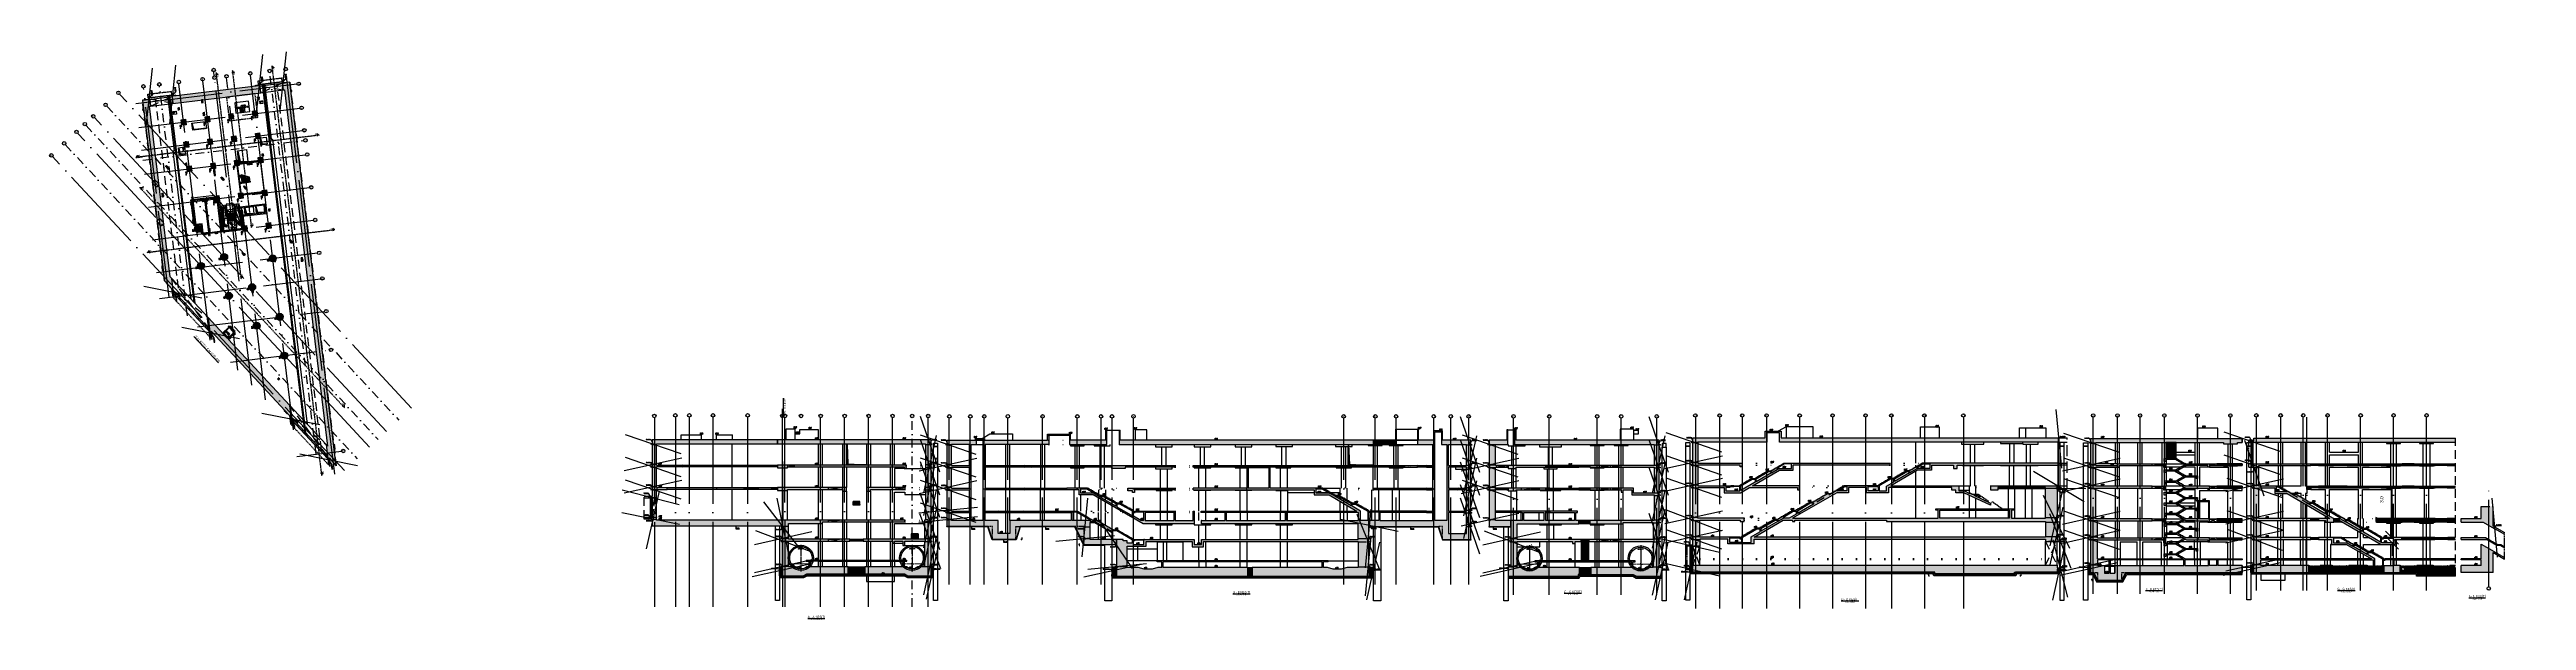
# Model space of a CAD drawing. Header units: millimetres. Extents: x 400408 to 401121, y 4543945 to 4544109.
import ezdxf
from ezdxf.enums import TextEntityAlignment as Align

# ---------------------------------------------------------------- set-up
doc = ezdxf.new("R2010")
doc.units = ezdxf.units.MM
for name, pattern in [('ACAD_ISO05W100', [33, 24, -3, 0, -3, 0, -3]), ('AKS', [3, 2.5, -0.25, 0, -0.25]), ('CENTER', [2, 1.25, -0.25, 0.25, -0.25]), ('CIZGI', [0.4, 0.25, -0.15]), ('CONTINU', [0]), ('DASHDOT', [1, 0.5, -0.25, 0, -0.25]), ('DASHDOT2', [0.5, 0.25, -0.125, 0, -0.125]), ('Dot', [4, 0, -4]), ('HIDDEN', [0.375, 0.25, -0.125]), ('HIDDEN2', [4.7625, 3.175, -1.5875]), ('UUC-ST-KAL-I05-101-U-000$0$ACAD_ISO05W100', [33, 24, -3, 0, -3, 0, -3])]:
    doc.linetypes.add(name, pattern=pattern)
for name, color, linetype in [('aks prota', 2, 'AKS'), ('AXIS', 8, 'DASHDOT2'), ('bosluk prota', 2, 'Continuous'), ('bosluk tarama prota', 8, 'Continuous'), ('boşluk prota', 2, 'Continuous'), ('boşluk taraması prota', 252, 'Continuous'), ('caks prota', 4, 'Continuous'), ('görünüş prota', 4, 'Continuous'), ('iderzi_PROTA', 3, 'Continuous'), ('inşaat derzi prota', 11, 'Continuous'), ('KALIP', 1, 'Continuous'), ('kesik prota', 2, 'CIZGI'), ('kesit prota', 1, 'Continuous'), ('kesit tarama prota', 252, 'Continuous'), ('kiriş boyutu prota', 6, 'Continuous'), ('kiriş prota', 6, 'Continuous'), ('kolon prota', 1, 'Continuous'), ('kolon tarama prota', 252, 'Continuous'), ('KOT', 7, 'Continuous'), ('kot prota', 4, 'Continuous'), ('LINE V2', 7, 'Continuous'), ('lkolon prota', 4, 'Continuous'), ('lperde prota', 4, 'Continuous'), ('merdiven prota', 2, 'Continuous'), ('metraj prota', 2, 'Continuous'), ('not prota', 2, 'Continuous'), ('not yazısı prota', 6, 'Continuous'), ('not çizgisi prota', 4, 'Continuous'), ('OLCU', 5, 'Continuous'), ('perde prota', 1, 'Continuous'), ('PRT-AL-TUNEL_EKSENI', 14, 'DASHDOT2'), ('PRT-CST-rc_level', 6, 'Continuous'), ('PRT-CST-rc_levermark', 4, 'Continuous'), ('PRT-MI-a_fit_drainage', 10, 'Continuous'), ('PRT-MI-ad_dim', 8, 'Continuous'), ('prt-s-taxis', 7, 'Continuous'), ('skesit prota', 7, 'Continuous'), ('st-s_level (kot)', 6, 'Continuous'), ('st-s_levelmark (kot işareti)', 4, 'Continuous'), ('st_s_not yazısı', 6, 'Continuous'), ('st_s_not çizgisi', 4, 'CIZGI'), ('st_s_su tutucu', 2, 'Continuous'), ('st_s_ölçü', 4, 'Continuous'), ('t35 prota', 3, 'Continuous'), ('taks prota', 7, 'Continuous'), ('TARAMA', 8, 'Continuous'), ('temel prota', 6, 'Continuous'), ('tkesit prota', 7, 'Continuous'), ('tkolon prota', 6, 'Continuous'), ('tnot prota', 4, 'Continuous'), ('tperde prota', 6, 'Continuous'), ('tplan prota', 7, 'Continuous'), ('UUC-ST-KAL-I05-101-U-000$0$st_s_su tutucu', 2, 'Continuous'), ('WATER STOP_B', 5, 'Continuous'), ('ölçü prota', 4, 'Continuous')]:
    doc.layers.add(name, color=color, linetype=linetype)
doc.layers.add('PRT-Geo-Axis', color=12, linetype='DASHDOT', lineweight=18)
doc.layers.add('PRT-KD-kazik', color=172, linetype='Continuous', lineweight=25)
doc.styles.add('Arial', font='Arial.ttf')
doc.styles.add('NOT', font='romanstw.shx')
doc.styles.add('OLCU', font='romanstw.shx')
doc.styles.add('PRT-MI-a_Arial', font='Arial.ttf', dxfattribs={"height": 30})
doc.styles.add('SIMPLXTW', font='simplxtw.shx', dxfattribs={"width": 0.6, "height": 125})
doc.styles.get("Standard").update_dxf_attribs({"font": 'Arial.ttf'})
doc.styles.add('TAKS', font='Arial Unicode.ttf')
doc.styles.add('TEXT250', font='romanstw.shx', dxfattribs={"width": 0.8, "height": 25})
doc.styles.add('TKIRIS', font='romanstw.shx')
doc.styles.add('tkolon', font='romanstw.shx')
doc.styles.add('TNOT', font='romanstw.shx', dxfattribs={"width": 0.8, "height": 250})
doc.styles.add('TSIMPLEX', font='romanstw.shx')
doc.styles.add('TUNNELCONSULT', font='Arial.ttf')
doc.dimstyles.new('1-100', dxfattribs={"dimscale": 0.5, "dimtxt": 2, "dimasz": 7.5, "dimexe": 3, "dimexo": 5, "dimgap": 5, "dimtad": 3, "dimdec": 1, "dimlfac": 2, "dimzin": 9, "dimdsep": 46, "dimtxsty": 'Standard', "dimblk": 'OBLIQUE', "dimcen": 0.09, "dimclrd": 3, "dimclre": 3, "dimclrt": 1, "dimadec": 3, "dimazin": 0, "dimtfac": 1, "dimtdec": 1, "dimtofl": 0, "dimtmove": 0, "dimatfit": 3, "dimfxl": 4, "dimtolj": 1, "dimtzin": 0, "dimarcsym": 0})
doc.dimstyles.new('1-50', dxfattribs={"dimtxt": 10, "dimasz": 4, "dimexe": 4, "dimexo": 8, "dimgap": 4, "dimtad": 1, "dimdec": 1, "dimrnd": 0.05, "dimzin": 9, "dimdsep": 46, "dimtxsty": 'OLCU', "dimblk1": 'OBLIQUE', "dimblk2": 'OBLIQUE', "dimsah": 1, "dimcen": 2, "dimdle": 4, "dimclrd": 4, "dimclre": 4, "dimclrt": 3, "dimadec": 1, "dimazin": 0, "dimtfac": 1, "dimtdec": 1, "dimtix": 1, "dimtmove": 2, "dimatfit": 3, "dimldrblk": 'OBLIQUE', "dimfxl": 1, "dimtvp": 1, "dimtolj": 1, "dimtzin": 1, "dimarcsym": 0})
pattern_1 = [(36, (401064.47961, 4543652.329636), (-0.014547592, 0.087543451), [0, -0.079375])]
pattern_2 = [(36, (401072.591355, 4543652.44854), (-0.014547592, 0.087543451), [0, -0.079375])]
pattern_3 = [(36, (400889.819284, 4543652.329636), (-0.014547592, 0.087543451), [0, -0.079375])]
pattern_4 = [(36, (400942.52341, 4543652.622844), (-0.014547592, 0.087543451), [0, -0.079375])]
pattern_5 = [(36, (400921.92553, 4544117.55525), (-0.014547592, 0.08754345), [0, -0.079375])]

# ---------------------------------------------------------------- blocks, each defined once
blk = doc.blocks.new('yürüyen mer 1')
at = {"color": 253}
blk.add_lwpolyline([(-120, 35), (-120, 205)], dxfattribs=at)
at = {"layer": 'st_s_ölçü', "color": 252, "ltscale": 0.1}
blk.add_line((-831, 205), (-831, 35), dxfattribs=at)
for points in [[(-120, 205), (-852, 205), (-852, 35), (-120, 35)], [(-120, 197), (-776, 197), (-776, 188), (-120, 188)], [(-120, 42), (-776, 42), (-776, 52), (-120, 52)], [(-729, 205), (-729, 197)], [(-120, 177), (-729, 177), (-729, 188)], [(-120, 62), (-729, 62), (-729, 52)], [(-729, 35), (-729, 42)], [(-120, 135), (-489, 177), (-489, 62), (-120, 105)]]:
    blk.add_lwpolyline(points, dxfattribs=at)
blk = doc.blocks.new('PLAN_KOT')
at = {"layer": 'st-s_levelmark (kot işareti)'}
h = blk.add_hatch(color=256, dxfattribs=at)
h.paths.add_polyline_path([(0, 18, 0.414214), (-18, 0), (0, 0)])
h.paths.add_polyline_path([(18, 0), (0, 0), (0, -18, 0.414214)])
for p, q in [((105, 0), (-25, 0)), ((0, 25), (0, -25))]:
    blk.add_line(p, q, dxfattribs=at)
blk.add_circle((0, 0), 17.5, dxfattribs=at)
at = {"layer": 'st-s_level (kot)', "color": 6, "style": 'OLCU', "width": 0.8}
for tag, p in [('KOT', (23, 10)), ('DÖŞEME_KALINLIĞI', (23, -28))]:
    blk.add_attdef(tag, p, '', height=20, dxfattribs=at)
blk = doc.blocks.new('Stair_Anotation')
at = {"color": 0, "style": 'PRT-MI-a_Arial'}
blk.add_attdef('M.ADI', text='', height=0.2, dxfattribs=at).set_placement((0, 0), align=Align.BOTTOM_CENTER)
blk.add_attdef('BAS.SAYI-(EN-RIHT)', text='', height=0.2, dxfattribs=at).set_placement((0, -0.08), align=Align.TOP_CENTER)
blk = doc.blocks.new('_Oblique')
at = {"layer": 'st_s_ölçü', "lineweight": -2}
blk.add_line((-0.5, -0.5), (0.5, 0.5), dxfattribs=at)
blk = doc.blocks.new('*U79')
at = {"layer": 'metraj prota', "color": 4}
blk.add_lwpolyline([(-145, 0), (-122, 13), (-122, -13)], close=True, dxfattribs=at)
blk.add_lwpolyline([(0, 0), (-122, 0)], dxfattribs=at)
blk.add_circle((0, 0), 7.5, dxfattribs=at)
blk = doc.blocks.new('YER SUZGECI_20x20')
at = {"color": 2}
blk.add_lwpolyline([(-20, 0), (0, 0), (0, 20), (-20, 20)], close=True, dxfattribs=at)
for points in [[(0, 20), (-20, 0)], [(-20, 20), (0, 0)]]:
    blk.add_lwpolyline(points, dxfattribs=at)
blk.add_circle((-10, 10), 7, dxfattribs=at)
blk = doc.blocks.new('KOTK5')
at = {"layer": 'PRT-CST-rc_levermark'}
blk.add_line((217, 160), (-213, 160), dxfattribs=at)
blk.add_lwpolyline([(130, 130), (-130, 130), (0, 0)], close=True, dxfattribs=at)
at = {"layer": 'PRT-CST-rc_level', "style": 'OLCU'}
blk.add_attdef('000.00', text='', height=90, dxfattribs=at).set_placement((0, 193), align=Align.CENTER)
blk = doc.blocks.new('D')
at = {"layer": 'st_s_su tutucu', "linetype": 'CONTINU', "ltscale": 0.2}
for p, q in [((-39988, 52508), (-39993, 52508)), ((-39993, 52508), (-39993, 52507)), ((-39993, 52507), (-39991, 52506)), ((-39993, 52449), (-39991, 52450)), ((-39993, 52448), (-39993, 52449)), ((-39988, 52448), (-39993, 52448)), ((-39991, 52499), (-39992, 52499)), ((-39992, 52499), (-39992, 52498)), ((-39992, 52498), (-39991, 52498)), ((-39991, 52489), (-39992, 52489)), ((-39992, 52489), (-39992, 52488)), ((-39992, 52488), (-39991, 52488)), ((-39991, 52479), (-39992, 52479)), ((-39992, 52479), (-39992, 52478)), ((-39992, 52478), (-39991, 52478)), ((-39992, 52468), (-39992, 52469)), ((-39992, 52469), (-39991, 52469)), ((-39991, 52468), (-39992, 52468)), ((-39992, 52458), (-39992, 52459)), ((-39992, 52459), (-39991, 52459)), ((-39991, 52458), (-39992, 52458)), ((-39991, 52506), (-39991, 52499)), ((-39991, 52498), (-39991, 52489)), ((-39991, 52488), (-39991, 52479)), ((-39991, 52469), (-39991, 52478)), ((-39991, 52459), (-39991, 52468)), ((-39991, 52450), (-39991, 52458)), ((-39990, 52506), (-39988, 52507)), ((-39990, 52499), (-39990, 52506)), ((-39989, 52499), (-39990, 52499)), ((-39990, 52489), (-39990, 52498)), ((-39990, 52498), (-39989, 52498)), ((-39989, 52489), (-39990, 52489)), ((-39990, 52479), (-39990, 52488)), ((-39990, 52488), (-39989, 52488)), ((-39989, 52479), (-39990, 52479)), ((-39990, 52478), (-39989, 52478)), ((-39990, 52478), (-39990, 52469)), ((-39990, 52469), (-39989, 52469)), ((-39989, 52468), (-39990, 52468)), ((-39990, 52468), (-39990, 52459)), ((-39990, 52459), (-39989, 52459)), ((-39989, 52458), (-39990, 52458)), ((-39990, 52458), (-39990, 52450)), ((-39990, 52450), (-39988, 52449)), ((-39989, 52498), (-39989, 52499)), ((-39989, 52488), (-39989, 52489)), ((-39989, 52478), (-39989, 52479)), ((-39989, 52469), (-39989, 52468)), ((-39989, 52459), (-39989, 52458)), ((-39988, 52507), (-39988, 52508)), ((-39988, 52449), (-39988, 52448))]:
    blk.add_line(p, q, dxfattribs=at)
blk = doc.blocks.new('KESITKOT')
at = {"layer": 'KOT', "linetype": 'Continuous'}
h = blk.add_hatch(dxfattribs=at)
h.set_pattern_fill('ANSI31', color=5, scale=200, angle=45, style=0)
h.set_pattern_definition([(90, (63253.653, -35392.017), (25, 5e-15), [])])
h.paths.add_polyline_path([(-150, 260), (0, 260), (0, 0)])
at = {"layer": 'KOT', "color": 4, "linetype": 'Continuous'}
for p, q in [((75, 260), (-150, 260)), ((0, 0), (-150, 260)), ((0, 0), (0, 520)), ((0, 0), (1000, 0))]:
    blk.add_line(p, q, dxfattribs=at)
at = {"layer": 'KOT', "color": 7, "linetype": 'Continuous', "style": 'SIMPLXTW', "width": 0.7}
blk.add_attdef('%%P0.000', (216, 100), '', height=200, dxfattribs=at)
blk = doc.blocks.new('A$C05c5180b')
at = {"layer": 'AXIS', "color": 8, "linetype": 'DASHDOT', "ltscale": 3}
blk.add_line((909, 7722), (909, 60), dxfattribs=at)
at = {"layer": 'KALIP'}
for p, q in [((-1158, 1480), (-1585, 1325)), ((-955, 1324), (-806, 1383)), ((-806, 1383), (-459, 1183)), ((-435, 1024), (-459, 1183)), ((2254, 1024), (2278, 1183)), ((2624, 1383), (2278, 1183)), ((2774, 1324), (2624, 1383)), ((2977, 1480), (3404, 1325))]:
    blk.add_line(p, q, dxfattribs=at)
at = {"layer": 'KALIP', "elevation": 0}
for points in [[(-638, 1333), (-658, 1298), (-606, 1268), (-586, 1303)], [(2457, 1333), (2477, 1298), (2425, 1268), (2405, 1303)]]:
    blk.add_lwpolyline(points, close=True, dxfattribs=at)
at = {"layer": 'KALIP'}
for radius in [3625, 3225]:
    blk.add_circle((909, 3955), radius, dxfattribs=at)
at = {"layer": 'LINE V2', "color": 4, "elevation": 0}
for points in [[(-861, 1086, 1), (-818, 1061), (-696, 1274, -0.4142136), (-668, 1281), (-616, 1251, -0.4142136), (-609, 1224), (-731, 1011, 1), (-688, 986, -1)], [(2680, 1086, -1), (2637, 1061), (2514, 1274, 0.4142136), (2487, 1281), (2435, 1251, 0.4142136), (2428, 1224), (2550, 1011, -1), (2507, 986, 1)]]:
    blk.add_lwpolyline(points, format="xyb", dxfattribs=at)
for points in [[(-729, 1316), (-556, 1216), (-546, 1233), (-719, 1333)], [(2548, 1316), (2374, 1216), (2364, 1233), (2538, 1333)]]:
    blk.add_lwpolyline(points, close=True, dxfattribs=at)
at = {"layer": 'PRT-Geo-Axis', "linetype": 'DASHDOT', "ltscale": 3}
blk.add_line((4252, 2280), (-2415, 2280), dxfattribs=at)
at = {"layer": 'WATER STOP_B', "color": 3}
for points in [[(-1339, 1405, 0.5773503), (-1339, 1408), (-1368, 1436, 0.5773503), (-1371, 1435), (-1378, 1408, -0.5773503), (-1381, 1407), (-1419, 1444), (-1424, 1439), (-1427, 1443), (-1422, 1447), (-1450, 1474), (-1454, 1469), (-1458, 1472), (-1453, 1477), (-1470, 1493), (-1488, 1490), (-1492, 1494), (-1467, 1520), (-1463, 1515), (-1466, 1498), (-1449, 1481), (-1444, 1486), (-1441, 1483), (-1445, 1478), (-1418, 1452), (-1414, 1457), (-1410, 1453), (-1415, 1448), (-1383, 1418, 0.5773503), (-1380, 1419), (-1374, 1445, -0.5773503), (-1370, 1446), (-1329, 1405, -0.5773503), (-1330, 1402), (-1355, 1395, 0.5773503), (-1356, 1392), (-1324, 1361), (-1320, 1366), (-1316, 1363), (-1321, 1358), (-1294, 1332), (-1289, 1337), (-1285, 1333), (-1290, 1328), (-1273, 1312), (-1255, 1316), (-1251, 1312), (-1276, 1286), (-1280, 1290), (-1277, 1308), (-1294, 1324), (-1299, 1319), (-1302, 1323), (-1298, 1327), (-1325, 1354), (-1330, 1349), (-1333, 1352), (-1328, 1357), (-1366, 1394, -0.5773503), (-1366, 1397)], [(3158, 1405, -0.5773503), (3157, 1408), (3186, 1436, -0.5773503), (3190, 1435), (3196, 1408, 0.5773503), (3200, 1407), (3238, 1444), (3242, 1439), (3246, 1443), (3241, 1447), (3268, 1474), (3273, 1469), (3277, 1472), (3272, 1477), (3289, 1493), (3307, 1490), (3311, 1494), (3286, 1520), (3282, 1515), (3285, 1498), (3268, 1481), (3263, 1486), (3260, 1483), (3264, 1478), (3237, 1452), (3232, 1457), (3229, 1453), (3234, 1448), (3202, 1418, -0.5773503), (3199, 1419), (3193, 1445, 0.5773503), (3189, 1446), (3148, 1405, 0.5773503), (3148, 1402), (3174, 1395, -0.5773503), (3174, 1392), (3143, 1361), (3138, 1366), (3135, 1363), (3140, 1358), (3112, 1332), (3108, 1337), (3104, 1333), (3109, 1328), (3092, 1312), (3074, 1316), (3070, 1312), (3095, 1286), (3099, 1290), (3096, 1308), (3113, 1324), (3118, 1319), (3121, 1323), (3117, 1327), (3144, 1354), (3148, 1349), (3152, 1352), (3147, 1357), (3185, 1394, 0.5773503), (3184, 1397)]]:
    blk.add_lwpolyline(points, format="xyb", close=True, dxfattribs=at)
at = {"layer": 'OLCU'}
ref = blk.add_blockref('KESITKOT', (909, 2280), dxfattribs=dict(at, xscale=0.4999999999987873, yscale=0.4999999999987873, zscale=0.4999999999987873))
ref.add_attrib('%%P0.000', '%%P0.000 (R.Ü.K)', (1017, 2330), dxfattribs={"layer": 'KOT', "color": 1, "linetype": 'Continuous', "height": 100, "style": 'TUNNELCONSULT'})
at = {"layer": 'not prota', "style": 'TEXT250', "width": 0.7}
blk.add_text('A2 TÜNEL TİPİ', height=200, dxfattribs=at).set_placement((891, 6585), align=Align.MIDDLE_CENTER)
blk = doc.blocks.new('*D80')
at = {"layer": 'Defpoints', "color": 0, "transparency": 16777216}
for p in [(401082.28, 4543968.86), (401082.6, 4543968.86), (401082.6, 4543967.36)]:
    blk.add_point(p, dxfattribs=at)
at = {"layer": 'temel prota', "color": 3, "lineweight": -2, "transparency": 16777216}
for p, q in [((401082.28, 4543968.86), (401082.28, 4543983.18)), ((401082.28, 4543968.86), (401080.78, 4543968.86)), ((401082.28, 4543967.36), (401080.78, 4543967.36)), ((401082.28, 4543967.36), (401082.28, 4543963.61))]:
    blk.add_line(p, q, dxfattribs=at)
at = {"layer": 'temel prota', "color": 3, "lineweight": -2, "transparency": 16777216, "xscale": 3.75, "yscale": 3.75, "zscale": 3.75}
for p, rotation in [((401082.28, 4543968.86), 270), ((401082.28, 4543967.36), 90)]:
    blk.add_blockref('_Oblique', p, dxfattribs=dict(at, rotation=rotation))
at = {"layer": 'temel prota', "color": 1, "transparency": 16777216, "insert": (401079.27, 4543979.77), "char_height": 1, "attachment_point": 5, "rotation": 90}
blk.add_mtext('\\A1;3.0', dxfattribs=at)

msp = doc.modelspace()

# ---------------------------------------------------------------- hatches: boundary and pattern name
at = {"layer": 'bosluk tarama prota'}
h = msp.add_hatch(dxfattribs=at)
h.set_pattern_fill('ANSI31', color=256, scale=0.5, angle=121.923994)
h.set_pattern_definition([(321.924, (400450.549617, 4544061.23863), (0.03854414, 0.04919958), [])])
h.paths.add_polyline_path([(400443.686, 4544091.396), (400444.315, 4544091.473), (400443.851, 4544091.27), (400443.762, 4544090.771)])
h = msp.add_hatch(dxfattribs=at)
h.set_pattern_fill('ANSI31', color=256, scale=0.5, angle=121.923994)
h.set_pattern_definition([(321.924, (400458.676496, 4544064.617994), (0.03854414, 0.04919958), [])])
h.paths.add_polyline_path([(400451.813, 4544094.776), (400452.127, 4544094.814), (400451.893, 4544094.68), (400451.9, 4544094.06)])
h = msp.add_hatch(dxfattribs=at)
h.set_pattern_fill('ANSI31', color=256, scale=0.5, angle=121.923994)
h.set_pattern_definition([(321.924, (400459.122254, 4544060.947334), (0.03854414, 0.04919958), [])])
h.paths.add_polyline_path([(400452.259, 4544091.105), (400452.573, 4544091.143), (400452.338, 4544091.009), (400452.346, 4544090.389)])
h = msp.add_hatch(dxfattribs=at)
h.set_pattern_fill('ANSI31', color=256, scale=0.5, angle=121.923994)
h.set_pattern_definition([(321.924, (400475.46656, 4544064.2645), (0.03854414, 0.04919958), [])])
h.paths.add_polyline_path([(400468.603, 4544094.422), (400469.232, 4544094.499), (400468.767, 4544094.296), (400468.679, 4544093.797)])
h = msp.add_hatch(dxfattribs=at)
h.set_pattern_fill('ANSI31', color=256, scale=0.5, angle=121.923994)
h.set_pattern_definition([(321.924, (400467.19765, 4544028.036356), (0.03854414, 0.04919958), [])])
h.paths.add_polyline_path([(400460.334, 4544058.194), (400460.963, 4544058.27), (400460.499, 4544058.068), (400460.41, 4544057.569)])
at = {"layer": 'boşluk taraması prota', "ltscale": 2}
h = msp.add_hatch(dxfattribs=at)
h.set_pattern_fill('ANSI31', color=256, scale=0.03, angle=-47.076006, style=0)
h.set_pattern_definition([(357.923994, (399678.58956, 4544276.37311), (0.003450452, 0.095187483), [])])
h.paths.add_polyline_path([(400463.246, 4544091.464), (400464.069, 4544091.337), (400463.075, 4544091.216), (400462.936, 4544092.358)])
h = msp.add_hatch(dxfattribs=at)
h.set_pattern_fill('ANSI31', color=256, scale=0.03, angle=-47.076006, style=0)
h.set_pattern_definition([(357.923994, (399678.14428, 4544261.64228), (0.003450452, 0.095187483), [])])
h.paths.add_polyline_path([(400449.07, 4544087.922), (400449.468, 4544086.381), (400453.055, 4544086.625), (400449.283, 4544086.167)])
h = msp.add_hatch(dxfattribs=at)
h.set_pattern_fill('ANSI31', color=256, scale=0.03, angle=-47.076006, style=0)
h.set_pattern_definition([(321.924, (400468.59764, 4544083.89483), (0.0587413, 0.0749802), [])])
h.paths.add_polyline_path([(400468.94, 4544081.922), (400468.709, 4544083.808), (400469.109, 4544082.212), (400470.528, 4544082.115)])
h = msp.add_hatch(dxfattribs=at)
h.set_pattern_fill('ANSI31', color=256, scale=0.03, angle=-47.076006, style=0)
h.set_pattern_definition([(321.924, (400445.07095, 4544081.03779), (0.0587413, 0.0749802), [])])
h.paths.add_polyline_path([(400445.413, 4544079.065), (400445.182, 4544080.951), (400445.582, 4544079.354), (400447.002, 4544079.258)])
h = msp.add_hatch(dxfattribs=at)
h.set_pattern_fill('ANSI31', color=256, scale=0.03, angle=-47.076006, style=0)
h.set_pattern_definition([(357.923994, (399678.130375, 4544261.90387), (0.003450452, 0.095187483), [])])
h.paths.add_polyline_path([(400462.842, 4544077.076), (400464.998, 4544077.04), (400462.616, 4544076.747), (400462.211, 4544080.083)])
h = msp.add_hatch(dxfattribs=at)
h.set_pattern_fill('ANSI31', color=256, scale=0.03, angle=-47.076006, style=0)
h.set_pattern_definition([(357.923994, (399679.94364, 4544246.9723), (0.003450452, 0.095187483), [])])
h.paths.add_polyline_path([(400464.655, 4544062.145), (400466.811, 4544062.109), (400464.429, 4544061.815), (400464.2, 4544063.7)])
h = msp.add_hatch(dxfattribs=at)
h.set_pattern_fill('ANSI31', color=256, scale=0.03, angle=-47.076006, style=0)
h.set_pattern_definition([(357.923994, (399683.1203, 4544247.35807), (0.003450452, 0.095187483), [])])
h.paths.add_polyline_path([(400467.832, 4544062.53), (400469.988, 4544062.494), (400467.606, 4544062.201), (400467.377, 4544064.086)])
h = msp.add_hatch(dxfattribs=at)
h.set_pattern_fill('ANSI31', color=256, scale=0.03, angle=-47.076006, style=0)
h.set_pattern_definition([(357.923994, (399678.52061, 4544261.7916), (0.003450452, 0.095187483), [])])
h.paths.add_polyline_path([(400459.681, 4544029.315), (400458.279, 4544027.648), (400459.218, 4544026.289), (400457.924, 4544027.681)])
h = msp.add_hatch(dxfattribs=at)
h.set_pattern_fill('ANSI31', color=256, scale=0.03, style=0)
h.set_pattern_definition([(45, (399935.30322, 4543578.5004), (-0.067351921, 0.067351921), [])])
h.paths.add_polyline_path([(400637.541, 4543995.636), (400637.794, 4543990.026), (400642.978, 4543989.788), (400637.528, 4543989.788)])
h = msp.add_hatch(dxfattribs=at)
h.set_pattern_fill('ANSI31', color=256, scale=0.03, style=0)
h.set_pattern_definition([(45, (400079.671345, 4543578.38149), (-0.067351921, 0.067351921), [])])
h.paths.add_polyline_path([(400781.91, 4543995.517), (400782.162, 4543989.907), (400788.788, 4543989.669), (400781.896, 4543989.669)])
at = {"layer": 'kesit tarama prota'}
h = msp.add_hatch(color=256, dxfattribs=at)
h.dxf.hatch_style = 1
h.paths.add_polyline_path([(400472.645, 4544104.067), (400471.977, 4544104.59), (400472.049, 4544103.995)])
h = msp.add_hatch(color=256, dxfattribs=at)
h.dxf.hatch_style = 1
h.paths.add_polyline_path([(400456.565, 4544102.114), (400455.897, 4544102.638), (400455.97, 4544102.042)])
h = msp.add_hatch(color=256, dxfattribs=at)
h.dxf.hatch_style = 1
h.paths.add_polyline_path([(400461.277, 4544102.687), (400460.609, 4544103.21), (400460.681, 4544102.614)])
h = msp.add_hatch(color=256, dxfattribs=at)
h.dxf.hatch_style = 1
h.paths.add_polyline_path([(400484.916, 4544085.154), (400485.584, 4544084.631), (400484.988, 4544084.559)])
h = msp.add_hatch(color=256, dxfattribs=at)
h.dxf.hatch_style = 1
h.paths.add_polyline_path([(400433.376, 4544078.896), (400432.853, 4544078.228), (400433.448, 4544078.3)])
h = msp.add_hatch(color=256, dxfattribs=at)
h.dxf.hatch_style = 1
h.paths.add_polyline_path([(400434.781, 4544069.608), (400433.933, 4544069.638), (400434.341, 4544069.199)])
h = msp.add_hatch(color=256, dxfattribs=at)
h.dxf.hatch_style = 1
h.paths.add_polyline_path([(400466.611, 4544058.766), (400466.087, 4544058.098), (400466.015, 4544058.694)])
h = msp.add_hatch(color=256, dxfattribs=at)
h.dxf.hatch_style = 1
h.paths.add_polyline_path([(400489.493, 4544057.914), (400490.161, 4544057.391), (400489.566, 4544057.319)])
h = msp.add_hatch(color=256, dxfattribs=at)
h.dxf.hatch_style = 1
h.paths.add_polyline_path([(400436.702, 4544051.503), (400436.179, 4544050.836), (400436.775, 4544050.908)])
h = msp.add_hatch(color=256, dxfattribs=at)
h.dxf.hatch_style = 1
h.paths.add_polyline_path([(400463.621, 4544044.015), (400463.098, 4544043.347), (400463.025, 4544043.942)])
h = msp.add_hatch(color=256, dxfattribs=at)
h.dxf.hatch_style = 1
h.paths.add_polyline_path([(400492.911, 4544007.105), (400492.88, 4544006.257), (400492.471, 4544006.696)])
h = msp.add_hatch(color=256, dxfattribs=at)
h.dxf.hatch_style = 1
h.paths.add_polyline_path([(400617.542, 4543996.988), (400581.464, 4543996.988), (400581.464, 4543980.698), (400581.064, 4543980.698), (400581.064, 4543980.298), (400582.664, 4543980.298), (400582.664, 4543982.728), (400582.892, 4543982.728), (400582.892, 4543983.228), (400582.664, 4543983.228), (400582.664, 4543989.188), (400617.542, 4543989.188), (400617.542, 4543989.688), (400582.664, 4543989.688), (400582.664, 4543995.788), (400617.542, 4543995.788)])
h = msp.add_hatch(color=256, dxfattribs=at)
h.dxf.hatch_style = 1
h.paths.add_polyline_path([(400661.628, 4543996.988), (400617.542, 4543996.988), (400617.542, 4543995.788), (400660.128, 4543995.788), (400660.128, 4543973.899), (400659.828, 4543973.899), (400659.828, 4543968.438), (400642.178, 4543968.438), (400642.178, 4543967.838), (400650.626, 4543967.838), (400650.627, 4543967.238), (400651.228, 4543967.238), (400651.228, 4543967.838), (400653.628, 4543967.838), (400653.628, 4543966.538), (400654.228, 4543966.538), (400654.228, 4543967.838), (400659.828, 4543967.838), (400659.828, 4543960.388), (400657.936, 4543960.388), (400656.947, 4543959.838), (400655.607, 4543959.838), (400654.617, 4543960.388), (400653.977, 4543960.388), (400653.977, 4543962.018), (400654.728, 4543962.018), (400654.728, 4543962.318), (400653.028, 4543962.318), (400653.028, 4543962.018), (400653.727, 4543962.018), (400653.727, 4543960.388), (400642.702, 4543960.388), (400642.702, 4543958.388), (400654.099, 4543958.388), (400655.088, 4543957.838), (400657.465, 4543957.838), (400658.455, 4543957.838), (400661.628, 4543957.838)])
h = msp.add_hatch(color=256, dxfattribs=at)
h.dxf.hatch_style = 1
h.paths.add_polyline_path([(400752.805, 4543960.269), (400728.539, 4543960.269), (400728.539, 4543961.899), (400774.304, 4543961.899), (400774.304, 4543960.269), (400754.145, 4543960.269), (400754.145, 4543957.719), (400787.745, 4543957.719), (400787.745, 4543960.269), (400787.745, 4543973.779), (400787.72, 4543973.779), (400787.72, 4543976.079), (400788.22, 4543976.079), (400788.22, 4543976.279), (400790.599, 4543976.279), (400790.599, 4543973.779), (400787.745, 4543973.779), (400787.745, 4543972.079), (400807.774, 4543972.079), (400808.983, 4543968.329), (400817.081, 4543968.329), (400817.081, 4543996.869), (400808.979, 4543996.869), (400808.979, 4543999.529), (400806.381, 4543999.529), (400806.381, 4543996.869), (400802.081, 4543996.869), (400802.081, 4544000.039), (400801.781, 4544000.039), (400801.781, 4543995.669), (400806.181, 4543995.669), (400806.181, 4543989.569), (400806.181, 4543989.069), (400806.181, 4543983.109), (400806.181, 4543982.609), (400806.181, 4543973.779), (400790.899, 4543973.779), (400790.899, 4543976.079), (400804.381, 4543976.079), (400804.381, 4543976.479), (400788.02, 4543976.479), (400788.02, 4543976.279), (400787.72, 4543976.279), (400787.72, 4543976.669), (400787.42, 4543976.669), (400787.42, 4543976.839), (400787.12, 4543976.839), (400787.12, 4543977.009), (400786.82, 4543977.009), (400786.82, 4543977.179), (400786.52, 4543977.179), (400786.52, 4543977.349), (400786.22, 4543977.349), (400786.22, 4543977.519), (400785.92, 4543977.519), (400785.92, 4543977.689), (400785.62, 4543977.689), (400785.62, 4543977.859), (400785.32, 4543977.859), (400785.32, 4543978.029), (400785.02, 4543978.029), (400785.02, 4543978.199), (400784.72, 4543978.199), (400784.72, 4543978.369), (400784.42, 4543978.369), (400784.42, 4543978.539), (400784.12, 4543978.539), (400784.12, 4543978.709), (400782.92, 4543978.709), (400782.92, 4543978.879), (400782.62, 4543978.879), (400782.62, 4543979.049), (400782.32, 4543979.049), (400782.32, 4543979.219), (400782.02, 4543979.219), (400782.02, 4543979.389), (400781.72, 4543979.389), (400781.72, 4543979.559), (400781.42, 4543979.559), (400781.42, 4543979.729), (400781.12, 4543979.729), (400781.12, 4543979.899), (400780.82, 4543979.899), (400780.82, 4543980.069), (400780.52, 4543980.069), (400780.52, 4543980.239), (400780.22, 4543980.239), (400780.22, 4543980.409), (400779.92, 4543980.409), (400779.92, 4543980.579), (400779.62, 4543980.579), (400779.62, 4543980.749), (400779.32, 4543980.749), (400779.32, 4543980.919), (400778.12, 4543980.919), (400778.12, 4543981.089), (400777.82, 4543981.089), (400777.82, 4543981.259), (400777.52, 4543981.259), (400777.52, 4543981.429), (400777.22, 4543981.429), (400777.22, 4543981.599), (400776.92, 4543981.599), (400776.92, 4543981.769), (400776.62, 4543981.769), (400776.62, 4543981.939), (400776.32, 4543981.939), (400776.32, 4543982.109), (400776.02, 4543982.109), (400776.02, 4543982.279), (400775.72, 4543982.279), (400775.72, 4543982.449), (400775.42, 4543982.449), (400775.42, 4543982.619), (400775.12, 4543982.619), (400775.12, 4543982.789), (400774.82, 4543982.789), (400774.82, 4543982.959), (400774.52, 4543982.959), (400774.52, 4543983.109), (400759.295, 4543983.109), (400759.295, 4543989.019), (400758.995, 4543989.019), (400758.995, 4543983.109), (400752.995, 4543983.109), (400752.995, 4543989.019), (400752.695, 4543989.019), (400752.695, 4543983.109), (400752.695, 4543983.009), (400752.445, 4543983.009), (400752.445, 4543983.109), (400737.186, 4543983.109), (400737.186, 4543982.609), (400771.969, 4543982.609), (400771.969, 4543981.109), (400776.291, 4543981.109), (400784.311, 4543976.479), (400739.486, 4543976.479), (400739.486, 4543976.079), (400784.799, 4543976.079), (400784.799, 4543973.779), (400764.016, 4543973.779), (400764.016, 4543976.029), (400763.716, 4543976.029), (400763.716, 4543973.779), (400746.716, 4543973.779), (400746.716, 4543976.029), (400746.416, 4543976.029), (400746.416, 4543973.779), (400739.586, 4543973.779), (400739.586, 4543972.779), (400784.683, 4543972.779), (400784.683, 4543968.319), (400739.586, 4543968.319), (400739.586, 4543966.819), (400737.486, 4543966.819), (400737.486, 4543968.319), (400720.174, 4543968.319), (400720.174, 4543968.119), (400719.874, 4543968.119), (400719.874, 4543968.509), (400719.584, 4543968.509), (400719.584, 4543968.679), (400719.294, 4543968.679), (400719.294, 4543968.849), (400719.004, 4543968.849), (400719.004, 4543969.019), (400718.714, 4543969.019), (400718.714, 4543969.189), (400718.424, 4543969.189), (400718.424, 4543969.359), (400718.134, 4543969.359), (400718.134, 4543969.529), (400717.844, 4543969.529), (400717.844, 4543969.699), (400717.554, 4543969.699), (400717.554, 4543969.869), (400717.264, 4543969.869), (400717.264, 4543970.039), (400716.974, 4543970.039), (400716.974, 4543970.209), (400716.684, 4543970.209), (400716.684, 4543970.379), (400716.394, 4543970.379), (400716.394, 4543970.549), (400716.104, 4543970.549), (400716.104, 4543970.719), (400715.814, 4543970.719), (400715.814, 4543970.889), (400715.524, 4543970.889), (400715.524, 4543971.059), (400714.034, 4543971.059), (400714.034, 4543971.229), (400713.744, 4543971.229), (400713.744, 4543971.399), (400713.454, 4543971.399), (400713.454, 4543971.569), (400713.164, 4543971.569), (400713.164, 4543971.739), (400712.874, 4543971.739), (400712.874, 4543971.909), (400712.584, 4543971.909), (400712.584, 4543972.079), (400712.294, 4543972.079), (400712.294, 4543972.249), (400712.004, 4543972.249), (400712.004, 4543972.419), (400711.714, 4543972.419), (400711.714, 4543972.589), (400711.424, 4543972.589), (400711.424, 4543972.759), (400711.134, 4543972.759), (400711.134, 4543972.929), (400710.844, 4543972.929), (400710.844, 4543973.099), (400710.554, 4543973.099), (400710.554, 4543973.269), (400710.264, 4543973.269), (400710.264, 4543973.439), (400709.974, 4543973.439), (400709.974, 4543973.609), (400709.684, 4543973.609), (400709.684, 4543973.779), (400708.194, 4543973.779), (400708.194, 4543973.949), (400707.904, 4543973.949), (400707.904, 4543974.119), (400707.614, 4543974.119), (400707.614, 4543974.289), (400707.324, 4543974.289), (400707.324, 4543974.459), (400707.034, 4543974.459), (400707.034, 4543974.629), (400706.744, 4543974.629), (400706.744, 4543974.799), (400706.454, 4543974.799), (400706.454, 4543974.969), (400706.164, 4543974.969), (400706.164, 4543975.139), (400705.874, 4543975.139), (400705.874, 4543975.309), (400705.584, 4543975.309), (400705.584, 4543975.479), (400705.294, 4543975.479), (400705.294, 4543975.649), (400705.004, 4543975.649), (400705.004, 4543975.819), (400704.714, 4543975.819), (400704.714, 4543975.989), (400704.424, 4543975.989), (400704.424, 4543976.159), (400704.134, 4543976.159), (400704.134, 4543976.329), (400703.844, 4543976.329), (400703.844, 4543976.479), (400677.281, 4543976.479), (400677.281, 4543982.609), (400684.831, 4543982.609), (400684.831, 4543983.109), (400677.281, 4543983.109), (400677.281, 4543989.069), (400713.741, 4543989.069), (400713.741, 4543989.569), (400677.281, 4543989.569), (400677.281, 4543995.669), (400695.588, 4543995.669), (400695.588, 4543998.249), (400695.288, 4543998.249), (400695.288, 4543996.869), (400677.081, 4543996.869), (400677.081, 4543997.399), (400674.481, 4543997.399), (400674.481, 4543996.869), (400666.381, 4543996.869), (400666.381, 4543972.079), (400678.171, 4543972.079), (400679.381, 4543968.329), (400686.131, 4543968.329), (400687.34, 4543972.079), (400703.132, 4543972.079), (400705.812, 4543966.719), (400715.1, 4543966.719), (400715.1, 4543968.319), (400714.034, 4543968.319), (400714.034, 4543970.859), (400715.18, 4543970.859), (400719.574, 4543968.283), (400719.574, 4543967.289), (400718.157, 4543967.289), (400718.157, 4543967.919), (400717.002, 4543967.919), (400717.002, 4543968.319), (400715.1, 4543968.319), (400715.1, 4543966.719), (400715.1, 4543960.269), (400715.1, 4543957.719), (400752.805, 4543957.719)])
h.paths.add_polyline_path([(400726.839, 4543962.199), (400726.839, 4543961.899), (400728.114, 4543961.899), (400728.114, 4543960.269), (400727.025, 4543960.269), (400725.342, 4543959.719), (400723.062, 4543959.719), (400721.379, 4543960.269), (400718.162, 4543960.269), (400718.162, 4543966.419), (400723.605, 4543966.419), (400723.605, 4543967.719), (400736.886, 4543967.719), (400736.886, 4543966.219), (400740.186, 4543966.219), (400740.186, 4543967.719), (400784.683, 4543967.719), (400784.683, 4543960.269), (400781.466, 4543960.269), (400779.783, 4543959.719), (400777.503, 4543959.719), (400775.82, 4543960.269), (400774.731, 4543960.269), (400774.731, 4543961.899), (400776.006, 4543961.899), (400776.006, 4543962.199)], flags=16)
h.paths.add_polyline_path([(400723.005, 4543966.819), (400719.874, 4543966.819), (400719.874, 4543967.919), (400720.374, 4543967.919), (400720.374, 4543968.119), (400723.005, 4543968.119)], flags=16)
h.paths.add_polyline_path([(400713.734, 4543968.319), (400707.512, 4543968.319), (400707.512, 4543973.179), (400707.512, 4543973.779), (400702.325, 4543973.779), (400702.325, 4543976.279), (400703.534, 4543976.279), (400707.512, 4543973.947), (400707.512, 4543973.779), (400707.512, 4543973.179), (400708.73, 4543973.179), (400713.734, 4543970.291)], flags=16)
h.paths.add_polyline_path([(400702.025, 4543973.779), (400684.731, 4543973.779), (400684.431, 4543973.779), (400684.431, 4543970.029), (400681.081, 4543970.029), (400681.081, 4543973.779), (400680.781, 4543973.779), (400677.281, 4543973.779), (400677.281, 4543976.079), (400702.025, 4543976.079)], flags=16)
h.paths.add_polyline_path([(400772.569, 4543981.609), (400772.569, 4543982.909), (400774.202, 4543982.909), (400776.425, 4543981.65), (400776.425, 4543981.609)], flags=16)
h.paths.add_polyline_path([(400778.12, 4543980.631), (400778.12, 4543980.719), (400778.967, 4543980.719), (400782.62, 4543978.65), (400782.62, 4543978.033)], flags=16)
h.paths.add_polyline_path([(400782.92, 4543977.86), (400782.92, 4543978.509), (400783.767, 4543978.509), (400787.42, 4543976.44), (400787.42, 4543973.779), (400785.299, 4543973.779), (400785.299, 4543976.486)], flags=16)
h.paths.add_polyline_path([(400676.681, 4543973.779), (400673.281, 4543973.779), (400673.281, 4543995.669), (400674.781, 4543995.669), (400674.781, 4543997.099), (400676.681, 4543997.099)], flags=16)
h.paths.add_polyline_path([(400672.781, 4543973.779), (400667.581, 4543973.779), (400667.581, 4543976.079), (400672.781, 4543976.079)], flags=16)
h.paths.add_polyline_path([(400672.781, 4543976.479), (400667.581, 4543976.479), (400667.581, 4543982.609), (400672.781, 4543982.609)], flags=16)
h.paths.add_polyline_path([(400672.781, 4543983.109), (400667.581, 4543983.109), (400667.581, 4543989.069), (400672.781, 4543989.069)], flags=16)
h.paths.add_polyline_path([(400672.781, 4543989.569), (400667.581, 4543989.569), (400667.581, 4543995.669), (400672.781, 4543995.669)], flags=16)
h.paths.add_polyline_path([(400806.783, 4543973.779), (400806.783, 4543999.329), (400808.679, 4543999.329), (400808.679, 4543995.669), (400810.183, 4543995.669), (400810.183, 4543973.779)], flags=16)
h.paths.add_polyline_path([(400810.683, 4543970.029), (400810.683, 4543976.079), (400815.881, 4543976.079), (400815.881, 4543973.779), (400815.881, 4543970.029)], flags=16)
h.paths.add_polyline_path([(400810.683, 4543976.479), (400810.683, 4543982.609), (400815.881, 4543982.609), (400815.881, 4543976.479)], flags=16)
h.paths.add_polyline_path([(400810.683, 4543983.109), (400810.683, 4543989.069), (400815.881, 4543989.069), (400815.881, 4543983.109)], flags=16)
h.paths.add_polyline_path([(400810.683, 4543989.569), (400810.683, 4543995.669), (400815.881, 4543995.669), (400815.881, 4543989.569)], flags=16)
h = msp.add_hatch(color=256, dxfattribs=at)
h.dxf.hatch_style = 1
h.paths.add_polyline_path([(400712.375, 4543999.769), (400712.075, 4543999.769), (400712.075, 4543996.869), (400701.888, 4543996.869), (400701.888, 4543998.569), (400701.788, 4543998.569), (400701.788, 4543998.249), (400701.588, 4543998.249), (400701.588, 4543995.669), (400712.375, 4543995.669)])
h = msp.add_hatch(color=256, dxfattribs=at)
h.dxf.hatch_style = 1
h.paths.add_polyline_path([(400789.106, 4543996.869), (400716.175, 4543996.869), (400716.175, 4543999.769), (400715.875, 4543999.769), (400715.875, 4543995.669), (400789.106, 4543995.669)])
h = msp.add_hatch(color=256, dxfattribs=at)
h.dxf.hatch_style = 1
h.paths.add_polyline_path([(400795.683, 4544000.039), (400795.383, 4544000.039), (400795.383, 4543996.869), (400789.106, 4543996.869), (400789.106, 4543995.669), (400795.683, 4543995.669)])
h = msp.add_hatch(color=256, dxfattribs=at)
h.dxf.hatch_style = 1
h.paths.add_polyline_path([(400824.227, 4543995.669), (400827.77, 4543995.669), (400827.771, 4543999.869), (400827.422, 4543999.869), (400827.422, 4543996.869), (400822.373, 4543996.869), (400822.373, 4543972.079), (400828.646, 4543972.079), (400828.646, 4543973.779), (400824.227, 4543973.779), (400824.227, 4543989.069), (400827.848, 4543989.069), (400827.848, 4543989.569), (400824.227, 4543989.569)])
h = msp.add_hatch(color=256, dxfattribs=at)
h.dxf.hatch_style = 1
h.paths.add_polyline_path([(400871.346, 4543996.869), (400830.048, 4543996.869), (400830.048, 4543999.869), (400829.677, 4543999.869), (400829.677, 4543995.669), (400858.346, 4543995.669), (400862.346, 4543995.669), (400869.846, 4543995.669), (400869.846, 4543989.569), (400851.323, 4543989.569), (400851.323, 4543989.069), (400869.846, 4543989.069), (400869.846, 4543981.609), (400863.946, 4543981.609), (400863.946, 4543983.109), (400851.323, 4543983.109), (400851.323, 4543982.609), (400860.346, 4543982.609), (400860.346, 4543981.909), (400860.946, 4543981.909), (400860.946, 4543982.609), (400863.446, 4543982.609), (400863.446, 4543981.109), (400869.846, 4543981.109), (400869.846, 4543973.779), (400851.323, 4543973.779), (400851.323, 4543972.779), (400860.946, 4543972.779), (400860.946, 4543973.179), (400869.546, 4543973.179), (400869.546, 4543968.319), (400851.096, 4543968.319), (400851.096, 4543967.719), (400869.546, 4543967.719), (400869.546, 4543960.269), (400867.656, 4543960.269), (400866.667, 4543959.719), (400865.326, 4543959.719), (400864.337, 4543960.269), (400863.696, 4543960.269), (400863.696, 4543961.899), (400864.446, 4543961.899), (400864.446, 4543962.199), (400835.546, 4543962.199), (400835.546, 4543961.899), (400836.296, 4543961.899), (400836.296, 4543960.269), (400835.656, 4543960.269), (400834.667, 4543959.719), (400833.326, 4543959.719), (400832.337, 4543960.269), (400830.446, 4543960.269), (400830.446, 4543967.719), (400846.346, 4543967.719), (400846.346, 4543967.119), (400847.146, 4543967.119), (400847.146, 4543967.719), (400848.896, 4543967.719), (400848.896, 4543968.319), (400830.448, 4543968.319), (400830.448, 4543972.779), (400848.148, 4543972.779), (400848.148, 4543973.779), (400847.28, 4543973.779), (400847.28, 4543976.079), (400847.774, 4543976.079), (400847.774, 4543976.479), (400839.863, 4543976.479), (400839.863, 4543976.079), (400846.909, 4543976.079), (400846.909, 4543973.779), (400838.652, 4543973.779), (400838.652, 4543976.479), (400831.458, 4543976.479), (400831.458, 4543976.079), (400831.953, 4543976.079), (400831.953, 4543973.779), (400828.646, 4543973.779), (400828.646, 4543960.521), (400827.846, 4543960.521), (400827.846, 4543957.719), (400847.96, 4543957.719), (400848.235, 4543958.269), (400848.396, 4543958.269), (400848.396, 4543960.269), (400836.546, 4543960.269), (400836.546, 4543961.899), (400863.446, 4543961.899), (400863.446, 4543960.269), (400851.596, 4543960.269), (400851.596, 4543958.269), (400863.819, 4543958.269), (400864.808, 4543957.719), (400867.185, 4543957.719), (400868.174, 4543957.719), (400872.146, 4543957.719), (400872.146, 4543960.269), (400871.346, 4543960.269)])
h.paths.add_polyline_path([(400838.142, 4543976.079), (400838.142, 4543973.779), (400832.323, 4543973.779), (400832.323, 4543976.079)], flags=16)
h = msp.add_hatch(color=256, dxfattribs=at)
h.dxf.hatch_style = 1
h.paths.add_polyline_path([(400986.178, 4543997.526), (400906.401, 4543997.526), (400906.401, 4543999.466), (400901.798, 4543999.466), (400901.798, 4543997.526), (400880.975, 4543997.526), (400880.975, 4543966.776), (400880.575, 4543966.776), (400880.575, 4543966.376), (400882.975, 4543966.376), (400882.975, 4543968.376), (400891.075, 4543968.376), (400891.075, 4543967.076), (400898.611, 4543967.076), (400898.611, 4543968.376), (400982.475, 4543968.376), (400982.475, 4543967.706), (400986.558, 4543967.706), (400986.558, 4543968.106), (400985.878, 4543968.106), (400985.878, 4543983.266), (400986.178, 4543983.266), (400986.178, 4543983.766), (400966.738, 4543983.766), (400966.738, 4543982.466), (400968.78, 4543982.466), (400968.78, 4543983.266), (400982.475, 4543983.266), (400982.475, 4543974.436), (400972.693, 4543974.436), (400972.693, 4543976.736), (400973.383, 4543976.736), (400973.383, 4543977.136), (400950.916, 4543977.136), (400950.916, 4543976.736), (400951.597, 4543976.736), (400951.597, 4543974.436), (400909.723, 4543974.436), (400922.419, 4543981.766), (400925.788, 4543981.766), (400925.788, 4543983.266), (400930.983, 4543983.266), (400930.983, 4543981.766), (400937.283, 4543981.766), (400937.283, 4543983.266), (400955.509, 4543983.266), (400955.509, 4543982.466), (400956.701, 4543982.466), (400956.701, 4543981.766), (400959.008, 4543981.766), (400966.651, 4543978.196), (400966.651, 4543978.774), (400961.85, 4543981.016), (400962.72, 4543981.016), (400963.559, 4543980.632), (400963.559, 4543980.976), (400963.559, 4543981.146), (400963.188, 4543981.146), (400963.188, 4543981.316), (400961.416, 4543981.316), (400961.416, 4543981.486), (400961.045, 4543981.486), (400961.045, 4543981.656), (400960.635, 4543981.656), (400960.635, 4543981.584), (400959.173, 4543982.266), (400957.551, 4543982.266), (400957.551, 4543983.766), (400937.971, 4543983.766), (400945.696, 4543988.226), (400949.718, 4543988.226), (400949.718, 4543989.726), (400956.02, 4543989.726), (400956.02, 4543988.726), (400957.041, 4543988.726), (400957.041, 4543989.726), (400986.178, 4543989.726), (400986.178, 4543990.226), (400946.894, 4543990.226), (400946.894, 4543990.076), (400946.604, 4543990.076), (400946.604, 4543989.906), (400946.314, 4543989.906), (400946.314, 4543989.736), (400946.024, 4543989.736), (400946.024, 4543989.566), (400945.734, 4543989.566), (400945.734, 4543989.396), (400945.444, 4543989.396), (400945.444, 4543989.226), (400945.154, 4543989.226), (400945.154, 4543989.056), (400944.864, 4543989.056), (400944.864, 4543988.886), (400944.574, 4543988.886), (400944.574, 4543988.716), (400944.284, 4543988.716), (400944.284, 4543988.546), (400943.994, 4543988.546), (400943.994, 4543988.376), (400943.704, 4543988.376), (400943.704, 4543988.206), (400943.414, 4543988.206), (400943.414, 4543988.036), (400942.224, 4543988.036), (400942.224, 4543987.866), (400941.934, 4543987.866), (400941.934, 4543987.696), (400941.644, 4543987.696), (400941.644, 4543987.526), (400941.354, 4543987.526), (400941.354, 4543987.356), (400941.064, 4543987.356), (400941.064, 4543987.186), (400940.774, 4543987.186), (400940.774, 4543987.016), (400940.484, 4543987.016), (400940.484, 4543986.846), (400940.194, 4543986.846), (400940.194, 4543986.676), (400939.904, 4543986.676), (400939.904, 4543986.506), (400939.614, 4543986.506), (400939.614, 4543986.336), (400939.324, 4543986.336), (400939.324, 4543986.166), (400939.034, 4543986.166), (400939.034, 4543985.996), (400938.744, 4543985.996), (400938.744, 4543985.826), (400937.554, 4543985.826), (400937.554, 4543985.656), (400937.264, 4543985.656), (400937.264, 4543985.486), (400936.974, 4543985.486), (400936.974, 4543985.316), (400936.684, 4543985.316), (400936.684, 4543985.146), (400936.394, 4543985.146), (400936.394, 4543984.976), (400936.104, 4543984.976), (400936.104, 4543984.806), (400935.814, 4543984.806), (400935.814, 4543984.636), (400935.524, 4543984.636), (400935.524, 4543984.466), (400935.234, 4543984.466), (400935.234, 4543984.296), (400934.944, 4543984.296), (400934.944, 4543984.126), (400934.654, 4543984.126), (400934.654, 4543983.956), (400934.364, 4543983.956), (400934.364, 4543983.766), (400932.608, 4543983.766), (400932.608, 4543983.566), (400934.374, 4543983.566), (400934.374, 4543982.266), (400931.483, 4543982.266), (400931.483, 4543983.566), (400931.808, 4543983.566), (400931.808, 4543983.766), (400924.496, 4543983.766), (400924.496, 4543983.616), (400924.206, 4543983.616), (400924.206, 4543983.446), (400923.916, 4543983.446), (400923.916, 4543983.276), (400923.626, 4543983.276), (400923.626, 4543983.106), (400923.336, 4543983.106), (400923.336, 4543982.936), (400923.046, 4543982.936), (400923.046, 4543982.766), (400922.756, 4543982.766), (400922.756, 4543982.596), (400922.466, 4543982.596), (400922.466, 4543982.426), (400922.176, 4543982.426), (400922.176, 4543982.256), (400921.886, 4543982.256), (400921.886, 4543982.086), (400921.596, 4543982.086), (400921.596, 4543981.916), (400921.306, 4543981.916), (400921.306, 4543981.746), (400921.016, 4543981.746), (400921.016, 4543981.576), (400920.726, 4543981.576), (400920.726, 4543981.406), (400919.526, 4543981.406), (400919.526, 4543981.236), (400919.236, 4543981.236), (400919.236, 4543981.066), (400918.946, 4543981.066), (400918.946, 4543980.896), (400918.656, 4543980.896), (400918.656, 4543980.726), (400918.366, 4543980.726), (400918.366, 4543980.556), (400918.076, 4543980.556), (400918.076, 4543980.386), (400917.786, 4543980.386), (400917.786, 4543980.216), (400917.496, 4543980.216), (400917.496, 4543980.046), (400917.206, 4543980.046), (400917.206, 4543979.876), (400916.916, 4543979.876), (400916.916, 4543979.706), (400916.626, 4543979.706), (400916.626, 4543979.536), (400916.336, 4543979.536), (400916.336, 4543979.366), (400916.046, 4543979.366), (400916.046, 4543979.196), (400915.756, 4543979.196), (400915.756, 4543979.026), (400914.556, 4543979.026), (400914.556, 4543978.856), (400914.266, 4543978.856), (400914.266, 4543978.686), (400913.976, 4543978.686), (400913.976, 4543978.516), (400913.686, 4543978.516), (400913.686, 4543978.346), (400913.396, 4543978.346), (400913.396, 4543978.176), (400913.106, 4543978.176), (400913.106, 4543978.006), (400912.816, 4543978.006), (400912.816, 4543977.836), (400912.526, 4543977.836), (400912.526, 4543977.666), (400912.236, 4543977.666), (400912.236, 4543977.496), (400911.946, 4543977.496), (400911.946, 4543977.326), (400911.656, 4543977.326), (400911.656, 4543977.156), (400911.366, 4543977.156), (400911.366, 4543976.986), (400911.076, 4543976.986), (400911.076, 4543976.816), (400910.786, 4543976.816), (400910.786, 4543976.646), (400909.586, 4543976.646), (400909.586, 4543976.476), (400909.296, 4543976.476), (400909.296, 4543976.306), (400909.006, 4543976.306), (400909.006, 4543976.136), (400908.716, 4543976.136), (400908.716, 4543975.966), (400908.426, 4543975.966), (400908.426, 4543975.796), (400908.136, 4543975.796), (400908.136, 4543975.626), (400907.846, 4543975.626), (400907.846, 4543975.456), (400907.556, 4543975.456), (400907.556, 4543975.286), (400907.266, 4543975.286), (400907.266, 4543975.116), (400906.976, 4543975.116), (400906.976, 4543974.946), (400906.686, 4543974.946), (400906.686, 4543974.776), (400906.396, 4543974.776), (400906.396, 4543974.606), (400906.106, 4543974.606), (400906.106, 4543974.436), (400905.816, 4543974.436), (400905.816, 4543974.266), (400905.526, 4543974.266), (400905.526, 4543974.096), (400904.326, 4543974.096), (400904.326, 4543973.926), (400904.036, 4543973.926), (400904.036, 4543973.756), (400903.746, 4543973.756), (400903.746, 4543973.586), (400903.456, 4543973.586), (400903.456, 4543973.416), (400903.166, 4543973.416), (400903.166, 4543973.246), (400902.876, 4543973.246), (400902.876, 4543973.076), (400902.586, 4543973.076), (400902.586, 4543972.906), (400902.296, 4543972.906), (400902.296, 4543972.736), (400902.006, 4543972.736), (400902.006, 4543972.566), (400901.716, 4543972.566), (400901.716, 4543972.396), (400901.426, 4543972.396), (400901.426, 4543972.226), (400901.136, 4543972.226), (400901.136, 4543972.056), (400900.846, 4543972.056), (400900.846, 4543971.886), (400900.556, 4543971.886), (400900.556, 4543971.716), (400900.266, 4543971.716), (400900.266, 4543971.546), (400899.066, 4543971.546), (400899.066, 4543971.376), (400898.776, 4543971.376), (400898.776, 4543971.206), (400898.486, 4543971.206), (400898.486, 4543971.036), (400898.196, 4543971.036), (400898.196, 4543970.866), (400897.906, 4543970.866), (400897.906, 4543970.696), (400897.616, 4543970.696), (400897.616, 4543970.526), (400897.326, 4543970.526), (400897.326, 4543970.356), (400897.036, 4543970.356), (400897.036, 4543970.186), (400896.746, 4543970.186), (400896.746, 4543970.016), (400896.456, 4543970.016), (400896.456, 4543969.846), (400896.166, 4543969.846), (400896.166, 4543969.676), (400895.876, 4543969.676), (400895.876, 4543969.506), (400895.586, 4543969.506), (400895.586, 4543969.336), (400895.296, 4543969.336), (400895.296, 4543969.166), (400895.006, 4543969.166), (400895.006, 4543968.676), (400894.706, 4543968.676), (400894.706, 4543968.976), (400892.775, 4543968.976), (400892.775, 4543968.776), (400894.506, 4543968.776), (400894.506, 4543968.476), (400895.006, 4543968.476), (400895.006, 4543967.476), (400891.675, 4543967.476), (400891.675, 4543968.776), (400891.975, 4543968.776), (400891.975, 4543968.976), (400882.975, 4543968.976), (400882.975, 4543973.836), (400894.625, 4543973.836), (400894.625, 4543973.436), (400895.825, 4543973.436), (400895.825, 4543974.436), (400882.475, 4543974.436), (400882.475, 4543983.266), (400890.025, 4543983.266), (400890.025, 4543981.766), (400894.758, 4543981.766), (400897.356, 4543983.266), (400911.125, 4543983.266), (400911.125, 4543982.566), (400911.725, 4543982.566), (400911.725, 4543983.766), (400898.223, 4543983.766), (400905.947, 4543988.226), (400909.91, 4543988.226), (400909.91, 4543989.726), (400937.725, 4543989.726), (400937.725, 4543990.226), (400907.106, 4543990.226), (400907.106, 4543990.076), (400906.816, 4543990.076), (400906.816, 4543989.906), (400906.526, 4543989.906), (400906.526, 4543989.736), (400906.236, 4543989.736), (400906.236, 4543989.566), (400905.946, 4543989.566), (400905.946, 4543989.396), (400905.656, 4543989.396), (400905.656, 4543989.226), (400905.366, 4543989.226), (400905.366, 4543989.056), (400905.076, 4543989.056), (400905.076, 4543988.886), (400904.786, 4543988.886), (400904.786, 4543988.716), (400904.496, 4543988.716), (400904.496, 4543988.546), (400904.206, 4543988.546), (400904.206, 4543988.376), (400903.916, 4543988.376), (400903.916, 4543988.206), (400903.626, 4543988.206), (400903.626, 4543988.036), (400902.426, 4543988.036), (400902.426, 4543987.866), (400902.136, 4543987.866), (400902.136, 4543987.696), (400901.846, 4543987.696), (400901.846, 4543987.526), (400901.556, 4543987.526), (400901.556, 4543987.356), (400901.266, 4543987.356), (400901.266, 4543987.186), (400900.976, 4543987.186), (400900.976, 4543987.016), (400900.686, 4543987.016), (400900.686, 4543986.846), (400900.396, 4543986.846), (400900.396, 4543986.676), (400900.106, 4543986.676), (400900.106, 4543986.506), (400899.816, 4543986.506), (400899.816, 4543986.336), (400899.526, 4543986.336), (400899.526, 4543986.166), (400899.236, 4543986.166), (400899.236, 4543985.996), (400898.946, 4543985.996), (400898.946, 4543985.826), (400897.746, 4543985.826), (400897.746, 4543985.656), (400897.456, 4543985.656), (400897.456, 4543985.486), (400897.166, 4543985.486), (400897.166, 4543985.316), (400896.876, 4543985.316), (400896.876, 4543985.146), (400896.586, 4543985.146), (400896.586, 4543984.976), (400896.296, 4543984.976), (400896.296, 4543984.806), (400896.006, 4543984.806), (400896.006, 4543984.636), (400895.716, 4543984.636), (400895.716, 4543984.466), (400895.426, 4543984.466), (400895.426, 4543984.296), (400895.136, 4543984.296), (400895.136, 4543984.126), (400894.846, 4543984.126), (400894.846, 4543983.956), (400894.556, 4543983.956), (400894.556, 4543983.766), (400892.775, 4543983.766), (400892.775, 4543983.566), (400894.566, 4543983.566), (400894.566, 4543982.266), (400890.525, 4543982.266), (400890.525, 4543983.266), (400891.675, 4543983.266), (400891.675, 4543983.566), (400891.975, 4543983.566), (400891.975, 4543983.766), (400882.475, 4543983.766), (400882.475, 4543989.726), (400894.625, 4543989.726), (400894.625, 4543989.226), (400895.225, 4543989.226), (400895.225, 4543990.226), (400882.475, 4543990.226), (400882.475, 4543996.326), (400902.298, 4543996.326), (400902.298, 4543998.966), (400905.901, 4543998.966), (400905.901, 4543996.326), (400986.178, 4543996.326)])
h.paths.add_polyline_path([(400909.41, 4543990.026), (400909.41, 4543988.726), (400905.198, 4543988.726), (400907.416, 4543990.026)], flags=16)
h.paths.add_polyline_path([(400903.636, 4543987.836), (400903.636, 4543987.469), (400899.256, 4543984.94), (400899.256, 4543985.776), (400902.77, 4543987.836)], flags=16)
h.paths.add_polyline_path([(400922.588, 4543982.266), (400924.806, 4543983.566), (400925.288, 4543983.566), (400925.288, 4543982.266)], flags=16)
h.paths.add_polyline_path([(400914.9, 4543978.826), (400915.756, 4543978.826), (400915.756, 4543978.497), (400911.086, 4543975.801), (400911.086, 4543976.59)], flags=16)
h.paths.add_polyline_path([(400898.956, 4543985.626), (400898.956, 4543984.767), (400894.866, 4543982.406), (400894.866, 4543983.736), (400898.09, 4543985.626)], flags=16)
h.paths.add_polyline_path([(400910.786, 4543976.446), (400910.786, 4543975.627), (400908.723, 4543974.436), (400907.068, 4543974.436), (400907.068, 4543974.769), (400909.93, 4543976.446)], flags=16)
h.paths.add_polyline_path([(400936.71, 4543973.836), (400936.71, 4543973.436), (400982.475, 4543973.436), (400982.475, 4543968.976), (400898.611, 4543968.976), (400907.029, 4543973.836), (400909.725, 4543973.836), (400909.725, 4543973.436), (400910.325, 4543973.436), (400910.325, 4543973.836)], flags=16)
h.paths.add_polyline_path([(400905.536, 4543973.896), (400905.536, 4543973.552), (400900.566, 4543970.682), (400900.566, 4543971.49), (400904.67, 4543973.896)], flags=16)
h.paths.add_polyline_path([(400934.674, 4543983.736), (400937.898, 4543985.626), (400938.744, 4543985.626), (400938.744, 4543984.79), (400936.783, 4543983.658), (400936.783, 4543982.266), (400934.674, 4543982.266)], flags=16)
h.paths.add_polyline_path([(400939.044, 4543985.77), (400942.568, 4543987.836), (400943.414, 4543987.836), (400943.414, 4543987.486), (400939.044, 4543984.963)], flags=16)
h.paths.add_polyline_path([(400900.266, 4543971.346), (400900.266, 4543970.509), (400897.811, 4543969.092), (400897.811, 4543967.476), (400895.306, 4543967.476), (400895.306, 4543968.94), (400899.41, 4543971.346)], flags=16)
h.paths.add_polyline_path([(400945.562, 4543989.064), (400947.204, 4543990.026), (400949.218, 4543990.026), (400949.218, 4543988.726), (400945.562, 4543988.726)], flags=16)
h.paths.add_polyline_path([(400952.107, 4543976.736), (400972.183, 4543976.736), (400972.183, 4543974.436), (400952.107, 4543974.436)], flags=16)
h = msp.add_hatch(color=256, dxfattribs=at)
h.dxf.hatch_style = 1
h.paths.add_polyline_path([(401039.082, 4543960.773), (401032.154, 4543960.773), (401032.154, 4543962.403), (401039.082, 4543962.403), (401039.082, 4543962.703), (401031.854, 4543962.703), (401031.854, 4543960.773), (401029.754, 4543960.773), (401029.754, 4543962.703), (401022.669, 4543962.703), (401022.669, 4543962.856), (401022.379, 4543962.856), (401022.379, 4543963.026), (401022.089, 4543963.026), (401022.089, 4543963.196), (401021.799, 4543963.196), (401021.799, 4543963.366), (401021.509, 4543963.366), (401021.509, 4543963.536), (401021.219, 4543963.536), (401021.219, 4543963.706), (401020.929, 4543963.706), (401020.929, 4543963.876), (401020.639, 4543963.876), (401020.639, 4543964.046), (401020.349, 4543964.046), (401020.349, 4543964.216), (401016.713, 4543964.216), (401016.713, 4543963.417), (401017.113, 4543963.417), (401017.113, 4543963.916), (401019.977, 4543963.916), (401022.046, 4543962.703), (401016.813, 4543962.703), (401016.813, 4543962.403), (401022.353, 4543962.403), (401022.353, 4543960.773), (401001.154, 4543960.773), (401001.154, 4543962.403), (401013.238, 4543962.403), (401013.238, 4543962.703), (400997.488, 4543962.703), (400997.488, 4543968.223), (401013.238, 4543968.223), (401013.238, 4543968.823), (400997.488, 4543968.823), (400997.488, 4543973.683), (401013.238, 4543973.683), (401013.238, 4543974.283), (400996.988, 4543974.283), (400996.988, 4543983.113), (401013.238, 4543983.113), (401013.238, 4543983.613), (400996.988, 4543983.613), (400996.988, 4543989.073), (401003.638, 4543989.073), (401003.638, 4543989.573), (401013.238, 4543989.573), (401013.238, 4543990.073), (401003.138, 4543990.073), (401003.138, 4543989.573), (400996.988, 4543989.573), (400996.988, 4543996.173), (401033.738, 4543996.173), (401033.738, 4543995.873), (401037.738, 4543995.873), (401037.738, 4543996.173), (401039.077, 4543996.173), (401039.077, 4543997.373), (400995.488, 4543997.373), (400995.488, 4543958.773), (400996.404, 4543958.773), (400997.504, 4543956.573), (401004.504, 4543956.573), (401005.604, 4543958.773), (401039.082, 4543958.773)])
h.paths.add_polyline_path([(401022.653, 4543960.773), (401022.653, 4543962.403), (401029.454, 4543962.403), (401029.454, 4543960.773)], flags=16)
h.paths.add_polyline_path([(401002.504, 4543958.573), (401001.154, 4543958.573), (401001.154, 4543960.573), (401002.504, 4543960.573)], flags=16)
h.paths.add_polyline_path([(401000.854, 4543958.573), (400999.504, 4543958.573), (400999.504, 4543960.573), (401000.854, 4543960.573)], flags=16)
h.paths.add_polyline_path([(401000.854, 4543960.773), (400997.488, 4543960.773), (400997.488, 4543962.403), (401000.854, 4543962.403)], flags=16)
h = msp.add_hatch(color=256, dxfattribs=at)
h.dxf.hatch_style = 1
h.paths.add_polyline_path([(401042.457, 4543997.415), (401042.457, 4543996.715), (401042.057, 4543996.715), (401042.057, 4543996.215), (401100.526, 4543996.215), (401100.526, 4543997.415)])
h = msp.add_hatch(color=256, dxfattribs=at)
h.dxf.hatch_style = 1
h.paths.add_polyline_path([(401017.113, 4543990.073), (401016.513, 4543990.073), (401016.513, 4543989.073), (401017.113, 4543989.073)])
h = msp.add_hatch(color=256, dxfattribs=at)
h.dxf.hatch_style = 1
h.paths.add_polyline_path([(401029.754, 4543990.073), (401022.67, 4543990.073), (401022.67, 4543990.226), (401022.38, 4543990.226), (401022.38, 4543990.396), (401022.09, 4543990.396), (401022.09, 4543990.566), (401021.8, 4543990.566), (401021.8, 4543990.736), (401021.51, 4543990.736), (401021.51, 4543990.906), (401021.22, 4543990.906), (401021.22, 4543991.076), (401020.93, 4543991.076), (401020.93, 4543991.246), (401020.64, 4543991.246), (401020.64, 4543991.416), (401020.35, 4543991.416), (401020.35, 4543991.586), (401016.713, 4543991.586), (401016.713, 4543990.787), (401017.113, 4543990.787), (401017.113, 4543991.286), (401019.978, 4543991.286), (401022.9, 4543989.573), (401029.254, 4543989.573), (401029.254, 4543989.073), (401029.754, 4543989.073)])
h = msp.add_hatch(color=256, dxfattribs=at)
h.dxf.hatch_style = 1
h.paths.add_polyline_path([(401039.077, 4543990.073), (401031.854, 4543990.073), (401031.854, 4543989.573), (401033.738, 4543989.573), (401033.738, 4543989.473), (401037.738, 4543989.473), (401037.738, 4543989.573), (401039.077, 4543989.573)])
h = msp.add_hatch(color=256, dxfattribs=at)
h.dxf.hatch_style = 1
h.paths.add_polyline_path([(401044.457, 4543973.725), (401058.857, 4543973.725), (401058.857, 4543974.325), (401043.957, 4543974.325), (401043.957, 4543983.155), (401048.49, 4543983.155), (401048.49, 4543981.555), (401052.046, 4543981.555), (401064.38, 4543974.325), (401061.057, 4543974.325), (401061.057, 4543973.725), (401063.107, 4543973.725), (401063.107, 4543973.323), (401065.555, 4543973.323), (401065.555, 4543974.325), (401065.369, 4543974.325), (401063.488, 4543975.427), (401063.488, 4543976.335), (401064.344, 4543976.335), (401067.211, 4543974.654), (401067.211, 4543974.324), (401067.075, 4543974.324), (401067.075, 4543973.825), (401079.13, 4543966.865), (401083.203, 4543966.865), (401083.203, 4543968.265), (401085.057, 4543968.265), (401085.057, 4543968.865), (401079.568, 4543968.865), (401079.568, 4543968.665), (401079.268, 4543968.665), (401079.268, 4543969.055), (401078.978, 4543969.055), (401078.978, 4543969.225), (401078.688, 4543969.225), (401078.688, 4543969.395), (401078.398, 4543969.395), (401078.398, 4543969.565), (401078.108, 4543969.565), (401078.108, 4543969.735), (401077.818, 4543969.735), (401077.818, 4543969.905), (401077.528, 4543969.905), (401077.528, 4543970.075), (401077.238, 4543970.075), (401077.238, 4543970.245), (401076.948, 4543970.245), (401076.948, 4543970.415), (401076.658, 4543970.415), (401076.658, 4543970.585), (401076.368, 4543970.585), (401076.368, 4543970.755), (401076.078, 4543970.755), (401076.078, 4543970.925), (401075.788, 4543970.925), (401075.788, 4543971.095), (401075.498, 4543971.095), (401075.498, 4543971.265), (401075.208, 4543971.265), (401075.208, 4543971.435), (401074.008, 4543971.435), (401074.008, 4543971.605), (401073.718, 4543971.605), (401073.718, 4543971.775), (401073.428, 4543971.775), (401073.428, 4543971.945), (401073.138, 4543971.945), (401073.138, 4543972.115), (401072.848, 4543972.115), (401072.848, 4543972.285), (401072.558, 4543972.285), (401072.558, 4543972.455), (401072.268, 4543972.455), (401072.268, 4543972.625), (401071.978, 4543972.625), (401071.978, 4543972.795), (401071.688, 4543972.795), (401071.688, 4543972.965), (401071.398, 4543972.965), (401071.398, 4543973.135), (401071.108, 4543973.135), (401071.108, 4543973.305), (401070.818, 4543973.305), (401070.818, 4543973.475), (401070.528, 4543973.475), (401070.528, 4543973.645), (401070.238, 4543973.645), (401070.238, 4543973.815), (401069.948, 4543973.815), (401069.948, 4543973.985), (401068.748, 4543973.985), (401068.748, 4543974.155), (401068.458, 4543974.155), (401068.458, 4543974.325), (401068.168, 4543974.325), (401068.168, 4543974.495), (401067.878, 4543974.495), (401067.878, 4543974.665), (401067.588, 4543974.665), (401067.588, 4543974.835), (401067.298, 4543974.835), (401067.298, 4543975.005), (401067.008, 4543975.005), (401067.008, 4543975.175), (401066.718, 4543975.175), (401066.718, 4543975.345), (401066.428, 4543975.345), (401066.428, 4543975.515), (401066.138, 4543975.515), (401066.138, 4543975.685), (401065.848, 4543975.685), (401065.848, 4543975.855), (401065.558, 4543975.855), (401065.558, 4543976.025), (401065.268, 4543976.025), (401065.268, 4543976.195), (401064.978, 4543976.195), (401064.978, 4543976.365), (401064.688, 4543976.365), (401064.688, 4543976.535), (401063.488, 4543976.535), (401063.488, 4543976.705), (401063.198, 4543976.705), (401063.198, 4543976.875), (401062.908, 4543976.875), (401062.908, 4543977.045), (401062.618, 4543977.045), (401062.618, 4543977.215), (401062.328, 4543977.215), (401062.328, 4543977.385), (401062.038, 4543977.385), (401062.038, 4543977.555), (401061.748, 4543977.555), (401061.748, 4543977.725), (401061.458, 4543977.725), (401061.458, 4543977.895), (401061.168, 4543977.895), (401061.168, 4543978.065), (401060.878, 4543978.065), (401060.878, 4543978.235), (401060.588, 4543978.235), (401060.588, 4543978.405), (401060.298, 4543978.405), (401060.298, 4543978.575), (401060.008, 4543978.575), (401060.008, 4543978.745), (401059.718, 4543978.745), (401059.718, 4543978.915), (401058.518, 4543978.915), (401058.518, 4543979.085), (401058.228, 4543979.085), (401058.228, 4543979.255), (401057.938, 4543979.255), (401057.938, 4543979.425), (401057.648, 4543979.425), (401057.648, 4543979.595), (401057.358, 4543979.595), (401057.358, 4543979.765), (401057.068, 4543979.765), (401057.068, 4543979.935), (401056.778, 4543979.935), (401056.778, 4543980.105), (401056.488, 4543980.105), (401056.488, 4543980.275), (401056.198, 4543980.275), (401056.198, 4543980.445), (401055.908, 4543980.445), (401055.908, 4543980.615), (401055.618, 4543980.615), (401055.618, 4543980.785), (401055.328, 4543980.785), (401055.328, 4543980.955), (401055.038, 4543980.955), (401055.038, 4543981.125), (401054.748, 4543981.125), (401054.748, 4543981.295), (401053.548, 4543981.295), (401053.548, 4543981.465), (401053.258, 4543981.465), (401053.258, 4543981.635), (401052.968, 4543981.635), (401052.968, 4543981.805), (401052.678, 4543981.805), (401052.678, 4543981.975), (401052.388, 4543981.975), (401052.388, 4543982.145), (401052.098, 4543982.145), (401052.098, 4543982.315), (401051.808, 4543982.315), (401051.808, 4543982.485), (401051.518, 4543982.485), (401051.518, 4543982.655), (401051.228, 4543982.655), (401051.228, 4543982.825), (401050.938, 4543982.825), (401050.938, 4543982.995), (401050.648, 4543982.995), (401050.648, 4543983.165), (401050.358, 4543983.165), (401050.358, 4543983.335), (401050.068, 4543983.335), (401050.068, 4543983.505), (401049.778, 4543983.505), (401049.778, 4543983.655), (401043.957, 4543983.655), (401043.957, 4543989.615), (401058.857, 4543989.615), (401058.857, 4543990.115), (401042.057, 4543990.115), (401042.057, 4543989.615), (401042.457, 4543989.615), (401042.457, 4543958.815), (401058.357, 4543958.815), (401058.357, 4543960.815), (401044.457, 4543960.815), (401044.457, 4543962.445), (401076.799, 4543962.445), (401076.799, 4543960.815), (401077.299, 4543960.815), (401077.299, 4543962.752), (401075.403, 4543963.847), (401075.403, 4543964.605), (401076.259, 4543964.605), (401079.493, 4543962.709), (401079.493, 4543960.815), (401079.793, 4543960.815), (401079.793, 4543962.345), (401080.288, 4543962.345), (401080.288, 4543962.545), (401082.599, 4543962.545), (401082.599, 4543960.815), (401079.857, 4543960.815), (401079.857, 4543958.815), (401084.557, 4543958.815), (401084.557, 4543960.815), (401082.899, 4543960.815), (401082.899, 4543962.445), (401100.526, 4543962.445), (401100.526, 4543962.745), (401080.088, 4543962.745), (401080.088, 4543962.545), (401079.793, 4543962.545), (401079.793, 4543962.935), (401079.503, 4543962.935), (401079.503, 4543963.105), (401079.213, 4543963.105), (401079.213, 4543963.275), (401078.923, 4543963.275), (401078.923, 4543963.445), (401078.633, 4543963.445), (401078.633, 4543963.615), (401078.343, 4543963.615), (401078.343, 4543963.785), (401078.053, 4543963.785), (401078.053, 4543963.955), (401077.763, 4543963.955), (401077.763, 4543964.125), (401077.473, 4543964.125), (401077.473, 4543964.295), (401077.183, 4543964.295), (401077.183, 4543964.465), (401076.893, 4543964.465), (401076.893, 4543964.635), (401076.603, 4543964.635), (401076.603, 4543964.805), (401075.403, 4543964.805), (401075.403, 4543964.975), (401075.113, 4543964.975), (401075.113, 4543965.145), (401074.823, 4543965.145), (401074.823, 4543965.315), (401074.533, 4543965.315), (401074.533, 4543965.485), (401074.243, 4543965.485), (401074.243, 4543965.655), (401073.953, 4543965.655), (401073.953, 4543965.825), (401073.663, 4543965.825), (401073.663, 4543965.995), (401073.373, 4543965.995), (401073.373, 4543966.165), (401073.083, 4543966.165), (401073.083, 4543966.335), (401072.793, 4543966.335), (401072.793, 4543966.505), (401072.503, 4543966.505), (401072.503, 4543966.675), (401072.213, 4543966.675), (401072.213, 4543966.845), (401071.013, 4543966.845), (401071.013, 4543967.015), (401070.723, 4543967.015), (401070.723, 4543967.185), (401070.433, 4543967.185), (401070.433, 4543967.355), (401070.143, 4543967.355), (401070.143, 4543967.525), (401069.853, 4543967.525), (401069.853, 4543967.695), (401069.563, 4543967.695), (401069.563, 4543967.865), (401069.273, 4543967.865), (401069.273, 4543968.035), (401068.983, 4543968.035), (401068.983, 4543968.205), (401068.693, 4543968.205), (401068.693, 4543968.375), (401068.403, 4543968.375), (401068.403, 4543968.545), (401068.113, 4543968.545), (401068.113, 4543968.715), (401067.823, 4543968.715), (401067.823, 4543968.865), (401061.057, 4543968.865), (401061.057, 4543968.265), (401064.857, 4543968.265), (401064.857, 4543966.865), (401069.176, 4543966.865), (401076.312, 4543962.745), (401044.457, 4543962.745), (401044.457, 4543968.265), (401058.857, 4543968.265), (401058.857, 4543968.865), (401044.457, 4543968.865)])
h.paths.add_polyline_path([(401048.99, 4543982.055), (401048.99, 4543983.455), (401049.468, 4543983.455), (401051.856, 4543982.055)], flags=16)
h.paths.add_polyline_path([(401058.518, 4543978.341), (401058.518, 4543978.715), (401059.374, 4543978.715), (401063.188, 4543976.479), (401063.188, 4543975.603)], flags=16)
h.paths.add_polyline_path([(401065.457, 4543968.665), (401067.513, 4543968.665), (401069.31, 4543967.611), (401069.31, 4543967.365), (401065.457, 4543967.365)], flags=16)
h.paths.add_polyline_path([(401068.738, 4543973.442), (401068.738, 4543973.785), (401069.604, 4543973.785), (401073.708, 4543971.379), (401073.708, 4543970.573)], flags=16)
h.paths.add_polyline_path([(401071.013, 4543966.645), (401071.869, 4543966.645), (401075.103, 4543964.749), (401075.103, 4543964.02), (401071.013, 4543966.382)], flags=16)
h.paths.add_polyline_path([(401074.008, 4543971.235), (401074.864, 4543971.235), (401078.968, 4543968.829), (401078.968, 4543967.536), (401074.008, 4543970.399)], flags=16)
h.paths.add_polyline_path([(401079.268, 4543968.465), (401079.768, 4543968.465), (401079.768, 4543968.665), (401082.603, 4543968.665), (401082.603, 4543967.365), (401079.268, 4543967.365)], flags=16)
h = msp.add_hatch(dxfattribs=at)
h.set_pattern_fill('DOTS', color=2, scale=0.05, angle=36)
h.set_pattern_definition(pattern_4)
h.paths.add_polyline_path([(401061.057, 4543990.115), (401058.857, 4543990.115), (401058.857, 4543989.615), (401061.057, 4543989.615)])
h = msp.add_hatch(color=256, dxfattribs=at)
h.dxf.hatch_style = 1
h.paths.add_polyline_path([(401065.457, 4543990.115), (401061.057, 4543990.115), (401061.057, 4543989.615), (401065.457, 4543989.615)])
h = msp.add_hatch(dxfattribs=at)
h.set_pattern_fill('DOTS', color=2, scale=0.05, angle=36)
h.set_pattern_definition(pattern_4)
h.paths.add_polyline_path([(401069.357, 4543990.115), (401065.457, 4543990.115), (401065.457, 4543989.615), (401069.357, 4543989.615)])
h = msp.add_hatch(color=256, dxfattribs=at)
h.dxf.hatch_style = 1
h.paths.add_polyline_path([(401075.719, 4543990.115), (401069.357, 4543990.115), (401069.357, 4543989.615), (401075.719, 4543989.615)])
h = msp.add_hatch(dxfattribs=at)
h.set_pattern_fill('DOTS', color=2, scale=0.05, angle=36)
h.set_pattern_definition([(36, (400942.52341, 4543659.082844), (-0.014547592, 0.087543451), [0, -0.079375])])
h.paths.add_polyline_path([(401079.103, 4543990.115), (401075.719, 4543990.115), (401075.719, 4543989.615), (401079.103, 4543989.615)])
h = msp.add_hatch(color=256, dxfattribs=at)
h.dxf.hatch_style = 1
h.paths.add_polyline_path([(401085.219, 4543990.115), (401079.103, 4543990.115), (401079.103, 4543989.615), (401085.219, 4543989.615)])
h = msp.add_hatch(dxfattribs=at)
h.set_pattern_fill('DOTS', color=2, scale=0.05, angle=36)
h.set_pattern_definition(pattern_4)
h.paths.add_polyline_path([(401088.603, 4543990.115), (401085.219, 4543990.115), (401085.219, 4543989.615), (401088.603, 4543989.615)])
h = msp.add_hatch(color=256, dxfattribs=at)
h.dxf.hatch_style = 1
h.paths.add_polyline_path([(401094.719, 4543990.115), (401088.603, 4543990.115), (401088.603, 4543989.615), (401094.719, 4543989.615)])
h = msp.add_hatch(dxfattribs=at)
h.set_pattern_fill('DOTS', color=2, scale=0.05, angle=36)
h.set_pattern_definition(pattern_4)
h.paths.add_polyline_path([(401098.103, 4543990.115), (401094.719, 4543990.115), (401094.719, 4543989.615), (401098.103, 4543989.615)])
h = msp.add_hatch(color=256, dxfattribs=at)
h.dxf.hatch_style = 1
h.paths.add_polyline_path([(401100.526, 4543990.115), (401098.103, 4543990.115), (401098.103, 4543989.615), (401100.526, 4543989.615)])
h = msp.add_hatch(color=256, dxfattribs=at)
h.dxf.hatch_style = 1
h.paths.add_polyline_path([(400486.81, 4543987.426), (400486.286, 4543986.758), (400486.214, 4543987.354)])
h = msp.add_hatch(color=256, dxfattribs=at)
h.dxf.hatch_style = 1
h.paths.add_polyline_path([(400599.942, 4543982.728), (400585.792, 4543982.728), (400585.792, 4543983.228), (400599.942, 4543983.228)])
h = msp.add_hatch(dxfattribs=at)
h.set_pattern_fill('DOTS', color=2, scale=0.05, angle=36)
h.set_pattern_definition(pattern_2)
h.paths.add_polyline_path([(400607.942, 4543983.228), (400599.942, 4543983.228), (400599.942, 4543982.728), (400607.942, 4543982.728)])
h.paths.add_polyline_path([(400615.942, 4543983.228), (400611.942, 4543983.228), (400611.942, 4543982.728), (400615.942, 4543982.728)])
h = msp.add_hatch(color=256, dxfattribs=at)
h.dxf.hatch_style = 1
h.paths.add_polyline_path([(400607.942, 4543983.228), (400611.942, 4543983.228), (400611.942, 4543982.728), (400607.942, 4543982.728)])
h = msp.add_hatch(color=256, dxfattribs=at)
h.dxf.hatch_style = 1
h.paths.add_polyline_path([(400615.942, 4543983.228), (400617.542, 4543983.228), (400617.542, 4543982.728), (400615.942, 4543982.728)])
h = msp.add_hatch(color=256, dxfattribs=at)
h.dxf.hatch_style = 1
h.paths.add_polyline_path([(400654.528, 4543989.688), (400617.542, 4543989.688), (400617.542, 4543988.888), (400620.428, 4543988.888), (400620.428, 4543989.188), (400654.028, 4543989.188), (400654.028, 4543988.688), (400654.528, 4543988.688)])
h = msp.add_hatch(color=256, dxfattribs=at)
h.dxf.hatch_style = 1
h.paths.add_polyline_path([(400637.428, 4543983.228), (400617.542, 4543983.228), (400617.542, 4543982.428), (400620.428, 4543982.428), (400620.428, 4543982.728), (400636.228, 4543982.728), (400636.228, 4543982.228), (400637.428, 4543982.228)])
h = msp.add_hatch(color=256, dxfattribs=at)
h.dxf.hatch_style = 1
h.paths.add_polyline_path([(400654.228, 4543983.228), (400643.128, 4543983.228), (400643.128, 4543982.228), (400644.328, 4543982.228), (400644.328, 4543982.728), (400654.228, 4543982.728)])
h = msp.add_hatch(dxfattribs=at)
h.set_pattern_fill('DOTS', color=2, scale=0.05, angle=36)
h.set_pattern_definition(pattern_1)
h.paths.add_polyline_path([(400692.831, 4543983.109), (400684.831, 4543983.109), (400684.831, 4543982.609), (400692.831, 4543982.609)])
h = msp.add_hatch(color=256, dxfattribs=at)
h.dxf.hatch_style = 1
h.paths.add_polyline_path([(400696.831, 4543983.109), (400692.831, 4543983.109), (400692.831, 4543982.609), (400696.831, 4543982.609)])
h = msp.add_hatch(dxfattribs=at)
h.set_pattern_fill('DOTS', color=2, scale=0.05, angle=36)
h.set_pattern_definition(pattern_1)
h.paths.add_polyline_path([(400700.83, 4543983.109), (400696.831, 4543983.109), (400696.831, 4543982.609), (400700.83, 4543982.609)])
h = msp.add_hatch(color=256, dxfattribs=at)
h.dxf.hatch_style = 1
h.paths.add_polyline_path([(400709.808, 4543981.429), (400709.508, 4543981.429), (400709.508, 4543981.599), (400709.208, 4543981.599), (400709.208, 4543981.769), (400708.908, 4543981.769), (400708.908, 4543981.939), (400708.608, 4543981.939), (400708.608, 4543982.109), (400708.308, 4543982.109), (400708.308, 4543982.279), (400708.008, 4543982.279), (400708.008, 4543982.449), (400707.708, 4543982.449), (400707.708, 4543982.619), (400707.408, 4543982.619), (400707.408, 4543982.789), (400707.108, 4543982.789), (400707.108, 4543982.959), (400706.808, 4543982.959), (400706.808, 4543983.109), (400700.83, 4543983.109), (400700.83, 4543982.609), (400704.361, 4543982.609), (400704.361, 4543981.109), (400708.386, 4543981.109), (400722.814, 4543972.779), (400737.486, 4543972.779), (400737.486, 4543976.479), (400737.186, 4543976.479), (400737.186, 4543973.779), (400732.036, 4543973.779), (400732.036, 4543976.479), (400720.308, 4543976.479), (400720.308, 4543976.276), (400720.009, 4543976.276), (400720.009, 4543976.669), (400719.708, 4543976.669), (400719.708, 4543976.839), (400719.408, 4543976.839), (400719.408, 4543977.009), (400719.108, 4543977.009), (400719.108, 4543977.179), (400718.808, 4543977.179), (400718.808, 4543977.349), (400718.508, 4543977.349), (400718.508, 4543977.519), (400718.208, 4543977.519), (400718.208, 4543977.689), (400717.908, 4543977.689), (400717.908, 4543977.859), (400717.608, 4543977.859), (400717.608, 4543978.029), (400717.308, 4543978.029), (400717.308, 4543978.199), (400717.008, 4543978.199), (400717.008, 4543978.369), (400716.708, 4543978.369), (400716.708, 4543978.539), (400716.408, 4543978.539), (400716.408, 4543978.709), (400715.208, 4543978.709), (400715.208, 4543978.879), (400714.908, 4543978.879), (400714.908, 4543979.049), (400714.608, 4543979.049), (400714.608, 4543979.219), (400714.308, 4543979.219), (400714.308, 4543979.389), (400714.008, 4543979.389), (400714.008, 4543979.559), (400713.708, 4543979.559), (400713.708, 4543979.729), (400713.408, 4543979.729), (400713.408, 4543979.899), (400713.108, 4543979.899), (400713.108, 4543980.069), (400712.808, 4543980.069), (400712.808, 4543980.239), (400712.508, 4543980.239), (400712.508, 4543980.409), (400712.208, 4543980.409), (400712.208, 4543980.579), (400711.908, 4543980.579), (400711.908, 4543980.749), (400711.608, 4543980.749), (400711.608, 4543980.919), (400710.408, 4543980.919), (400710.408, 4543981.089), (400710.108, 4543981.089), (400710.108, 4543981.259), (400709.808, 4543981.259)])
h.paths.add_polyline_path([(400708.52, 4543981.609), (400704.859, 4543981.609), (400704.859, 4543982.909), (400706.49, 4543982.909), (400708.52, 4543981.759)], flags=16)
h.paths.add_polyline_path([(400710.408, 4543980.719), (400711.255, 4543980.719), (400714.908, 4543978.65), (400714.908, 4543977.921), (400710.408, 4543980.519)], flags=16)
h.paths.add_polyline_path([(400715.208, 4543978.509), (400716.055, 4543978.509), (400719.709, 4543976.439), (400719.709, 4543975.149), (400715.208, 4543977.748)], flags=16)
h.paths.add_polyline_path([(400720.009, 4543976.076), (400720.508, 4543976.076), (400720.508, 4543976.279), (400722.891, 4543976.279), (400722.891, 4543973.779), (400722.082, 4543973.779), (400720.009, 4543974.976)], flags=16)
h.paths.add_polyline_path([(400723.391, 4543976.079), (400731.736, 4543976.079), (400731.736, 4543973.779), (400723.391, 4543973.779)], flags=16)
h = msp.add_hatch(color=256, dxfattribs=at)
h.dxf.hatch_style = 1
h.paths.add_polyline_path([(400732.036, 4543989.569), (400713.741, 4543989.569), (400713.741, 4543988.769), (400717.652, 4543988.769), (400717.652, 4543989.069), (400732.036, 4543989.069)])
h = msp.add_hatch(color=256, dxfattribs=at)
h.dxf.hatch_style = 1
h.paths.add_polyline_path([(400732.036, 4543983.109), (400718.381, 4543983.109), (400718.381, 4543982.309), (400719.71, 4543982.309), (400719.71, 4543981.809), (400720.31, 4543981.809), (400720.31, 4543982.609), (400732.036, 4543982.609)])
h = msp.add_hatch(color=256, dxfattribs=at)
h.dxf.hatch_style = 1
h.paths.add_polyline_path([(400737.186, 4543989.069), (400737.186, 4543989.569), (400789.106, 4543989.569), (400789.106, 4543989.069)])
h = msp.add_hatch(color=256, dxfattribs=at)
h.dxf.hatch_style = 1
h.paths.add_polyline_path([(400804.381, 4543982.609), (400788.994, 4543982.609), (400788.994, 4543983.109), (400804.381, 4543983.109)], flags=17)
h = msp.add_hatch(color=256, dxfattribs=at)
h.dxf.hatch_style = 1
h.paths.add_polyline_path([(400789.106, 4543989.569), (400795.683, 4543989.569), (400795.683, 4543989.069), (400789.106, 4543989.069)])
h = msp.add_hatch(color=256, dxfattribs=at)
h.dxf.hatch_style = 1
h.paths.add_polyline_path([(400804.381, 4543989.069), (400801.781, 4543989.069), (400801.781, 4543989.569), (400804.381, 4543989.569)], flags=17)
h = msp.add_hatch(dxfattribs=at)
h.set_pattern_fill('DOTS', color=2, scale=0.05, angle=36)
h.set_pattern_definition(pattern_3)
h.paths.add_polyline_path([(400827.419, 4543982.609), (400827.419, 4543983.109), (400824.227, 4543983.109), (400824.227, 4543982.609)])
h = msp.add_hatch(color=256, dxfattribs=at)
h.dxf.hatch_style = 1
h.paths.add_polyline_path([(400827.419, 4543982.609), (400827.848, 4543982.609), (400827.848, 4543983.109), (400827.419, 4543983.109)])
h = msp.add_hatch(color=256, dxfattribs=at)
h.dxf.hatch_style = 1
h.paths.add_polyline_path([(400830.147, 4543989.069), (400838.652, 4543989.069), (400838.652, 4543989.569), (400827.848, 4543989.569), (400827.848, 4543988.769), (400830.147, 4543988.769)])
h = msp.add_hatch(color=256, dxfattribs=at)
h.dxf.hatch_style = 1
h.paths.add_polyline_path([(400830.147, 4543982.609), (400838.652, 4543982.609), (400838.652, 4543983.109), (400827.848, 4543983.109), (400827.848, 4543982.309), (400830.147, 4543982.309)])
h = msp.add_hatch(color=256, dxfattribs=at)
h.dxf.hatch_style = 1
h.paths.add_polyline_path([(400848.148, 4543989.569), (400839.863, 4543989.569), (400839.863, 4543989.069), (400848.148, 4543989.069)])
h = msp.add_hatch(color=256, dxfattribs=at)
h.dxf.hatch_style = 1
h.paths.add_polyline_path([(400848.148, 4543983.109), (400839.863, 4543983.109), (400839.863, 4543982.609), (400848.148, 4543982.609)])
h = msp.add_hatch(dxfattribs=at)
h.set_pattern_fill('DOTS', color=2, scale=0.05, angle=36)
h.set_pattern_definition(pattern_3)
h.paths.add_polyline_path([(400851.323, 4543989.569), (400848.148, 4543989.569), (400848.148, 4543989.069), (400851.323, 4543989.069)])
h = msp.add_hatch(dxfattribs=at)
h.set_pattern_fill('DOTS', color=2, scale=0.05, angle=36)
h.set_pattern_definition(pattern_3)
h.paths.add_polyline_path([(400851.323, 4543983.109), (400848.148, 4543983.109), (400848.148, 4543982.609), (400851.323, 4543982.609)])
h = msp.add_hatch(color=256, dxfattribs=at)
h.dxf.hatch_style = 1
h.paths.add_polyline_path([(401017.113, 4543983.613), (401016.513, 4543983.613), (401016.513, 4543982.613), (401017.113, 4543982.613)])
h = msp.add_hatch(color=256, dxfattribs=at)
h.dxf.hatch_style = 1
h.paths.add_polyline_path([(401026.263, 4543986.656), (401022.67, 4543986.656), (401022.67, 4543986.826), (401022.38, 4543986.826), (401022.38, 4543986.996), (401022.09, 4543986.996), (401022.09, 4543987.166), (401021.8, 4543987.166), (401021.8, 4543987.336), (401021.51, 4543987.336), (401021.51, 4543987.506), (401021.22, 4543987.506), (401021.22, 4543987.676), (401020.93, 4543987.676), (401020.93, 4543987.846), (401020.64, 4543987.846), (401020.64, 4543988.016), (401020.35, 4543988.016), (401020.35, 4543988.186), (401020.06, 4543988.186), (401020.06, 4543988.356), (401016.713, 4543988.356), (401016.713, 4543987.557), (401017.113, 4543987.557), (401017.113, 4543988.056), (401019.688, 4543988.056), (401022.588, 4543986.356), (401025.863, 4543986.356), (401025.863, 4543985.857), (401026.263, 4543985.857)])
h = msp.add_hatch(color=256, dxfattribs=at)
h.dxf.hatch_style = 1
h.paths.add_polyline_path([(401029.754, 4543983.613), (401022.67, 4543983.613), (401022.67, 4543983.766), (401022.38, 4543983.766), (401022.38, 4543983.936), (401022.09, 4543983.936), (401022.09, 4543984.106), (401021.8, 4543984.106), (401021.8, 4543984.276), (401021.51, 4543984.276), (401021.51, 4543984.446), (401021.22, 4543984.446), (401021.22, 4543984.616), (401020.93, 4543984.616), (401020.93, 4543984.786), (401020.64, 4543984.786), (401020.64, 4543984.956), (401020.35, 4543984.956), (401020.35, 4543985.126), (401019.809, 4543985.126), (401016.713, 4543985.126), (401016.713, 4543984.327), (401017.113, 4543984.327), (401017.113, 4543984.826), (401019.978, 4543984.826), (401022.9, 4543983.113), (401029.254, 4543983.113), (401029.254, 4543982.613), (401029.754, 4543982.613)])
h = msp.add_hatch(color=256, dxfattribs=at)
h.dxf.hatch_style = 1
h.paths.add_polyline_path([(401039.082, 4543983.613), (401031.854, 4543983.613), (401031.854, 4543983.113), (401033.738, 4543983.113), (401033.738, 4543983.013), (401037.738, 4543983.013), (401037.738, 4543983.113), (401039.082, 4543983.113)])
h = msp.add_hatch(color=256, dxfattribs=at)
h.dxf.hatch_style = 1
h.paths.add_polyline_path([(401057.707, 4543983.655), (401058.907, 4543983.655), (401058.907, 4543982.655), (401057.707, 4543982.655)])
h.paths.add_polyline_path([(401065.457, 4543983.655), (401061.057, 4543983.655), (401061.057, 4543983.155), (401065.457, 4543983.155)])
h = msp.add_hatch(dxfattribs=at)
h.set_pattern_fill('DOTS', color=2, scale=0.05, angle=36)
h.set_pattern_definition([(36, (400942.52341, 4543646.162844), (-0.014547592, 0.087543451), [0, -0.079375])])
h.paths.add_polyline_path([(401061.057, 4543983.655), (401058.907, 4543983.655), (401058.907, 4543983.155), (401061.057, 4543983.155)])
h = msp.add_hatch(dxfattribs=at)
h.set_pattern_fill('DOTS', color=2, scale=0.05, angle=36)
h.set_pattern_definition(pattern_4)
h.paths.add_polyline_path([(401069.357, 4543983.655), (401065.457, 4543983.655), (401065.457, 4543983.155), (401069.357, 4543983.155)])
h = msp.add_hatch(color=256, dxfattribs=at)
h.dxf.hatch_style = 1
h.paths.add_polyline_path([(401075.719, 4543983.655), (401069.357, 4543983.655), (401069.357, 4543983.155), (401075.719, 4543983.155)])
h = msp.add_hatch(dxfattribs=at)
h.set_pattern_fill('DOTS', color=2, scale=0.05, angle=36)
h.set_pattern_definition(pattern_4)
h.paths.add_polyline_path([(401079.103, 4543983.655), (401075.719, 4543983.655), (401075.719, 4543983.155), (401079.103, 4543983.155)])
h = msp.add_hatch(color=256, dxfattribs=at)
h.dxf.hatch_style = 1
h.paths.add_polyline_path([(401085.219, 4543983.655), (401079.103, 4543983.655), (401079.103, 4543983.155), (401085.219, 4543983.155)])
h = msp.add_hatch(dxfattribs=at)
h.set_pattern_fill('DOTS', color=2, scale=0.05, angle=36)
h.set_pattern_definition(pattern_4)
h.paths.add_polyline_path([(401088.603, 4543983.655), (401085.219, 4543983.655), (401085.219, 4543983.155), (401088.603, 4543983.155)])
h = msp.add_hatch(color=256, dxfattribs=at)
h.dxf.hatch_style = 1
h.paths.add_polyline_path([(401094.719, 4543983.655), (401088.603, 4543983.655), (401088.603, 4543983.155), (401094.719, 4543983.155)])
h = msp.add_hatch(dxfattribs=at)
h.set_pattern_fill('DOTS', color=2, scale=0.05, angle=36)
h.set_pattern_definition(pattern_4)
h.paths.add_polyline_path([(401098.103, 4543983.655), (401094.719, 4543983.655), (401094.719, 4543983.155), (401098.103, 4543983.155)])
h = msp.add_hatch(color=256, dxfattribs=at)
h.dxf.hatch_style = 1
h.paths.add_polyline_path([(401100.526, 4543983.655), (401098.103, 4543983.655), (401098.103, 4543983.155), (401100.526, 4543983.155)])
h = msp.add_hatch(color=256, dxfattribs=at)
h.dxf.hatch_style = 1
h.paths.add_polyline_path([(400641.275, 4543978.411), (400639.275, 4543978.411), (400639.275, 4543978.211), (400641.275, 4543978.211)], flags=17)
h = msp.add_hatch(color=256, dxfattribs=at)
h.dxf.hatch_style = 1
h.paths.add_polyline_path([(401026.263, 4543980.366), (401022.668, 4543980.366), (401022.668, 4543980.536), (401022.378, 4543980.536), (401022.378, 4543980.706), (401022.088, 4543980.706), (401022.088, 4543980.876), (401021.798, 4543980.876), (401021.798, 4543981.046), (401021.508, 4543981.046), (401021.508, 4543981.216), (401021.218, 4543981.216), (401021.218, 4543981.386), (401020.928, 4543981.386), (401020.928, 4543981.556), (401020.638, 4543981.556), (401020.638, 4543981.726), (401020.348, 4543981.726), (401020.348, 4543981.896), (401016.713, 4543981.896), (401016.713, 4543981.097), (401017.113, 4543981.097), (401017.113, 4543981.596), (401019.977, 4543981.596), (401022.587, 4543980.066), (401025.863, 4543980.066), (401025.863, 4543979.567), (401026.263, 4543979.567)])
h = msp.add_hatch(color=256, dxfattribs=at)
h.dxf.hatch_style = 1
h.paths.add_polyline_path([(401026.263, 4543977.306), (401022.668, 4543977.306), (401022.668, 4543977.476), (401022.378, 4543977.476), (401022.378, 4543977.646), (401022.088, 4543977.646), (401022.088, 4543977.816), (401021.798, 4543977.816), (401021.798, 4543977.986), (401021.508, 4543977.986), (401021.508, 4543978.156), (401021.218, 4543978.156), (401021.218, 4543978.326), (401020.928, 4543978.326), (401020.928, 4543978.496), (401020.638, 4543978.496), (401020.638, 4543978.666), (401020.348, 4543978.666), (401020.348, 4543978.836), (401016.713, 4543978.836), (401016.713, 4543978.037), (401017.113, 4543978.037), (401017.113, 4543978.536), (401019.977, 4543978.536), (401022.587, 4543977.006), (401025.863, 4543977.006), (401025.863, 4543976.507), (401026.263, 4543976.507)])
h = msp.add_hatch(color=256, dxfattribs=at)
h.dxf.hatch_style = 1
h.paths.add_polyline_path([(401029.754, 4543974.283), (401022.669, 4543974.283), (401022.669, 4543974.416), (401022.379, 4543974.416), (401022.379, 4543974.586), (401022.089, 4543974.586), (401022.089, 4543974.756), (401021.799, 4543974.756), (401021.799, 4543974.926), (401021.509, 4543974.926), (401021.509, 4543975.096), (401021.219, 4543975.096), (401021.219, 4543975.266), (401020.929, 4543975.266), (401020.929, 4543975.436), (401020.639, 4543975.436), (401020.639, 4543975.606), (401020.349, 4543975.606), (401020.349, 4543975.776), (401016.713, 4543975.776), (401016.713, 4543974.977), (401017.113, 4543974.977), (401017.113, 4543975.476), (401019.977, 4543975.476), (401022.865, 4543973.783), (401025.638, 4543973.783), (401025.638, 4543973.683), (401029.258, 4543973.683), (401029.258, 4543973.283), (401029.754, 4543973.283)])
h = msp.add_hatch(color=256, dxfattribs=at)
h.dxf.hatch_style = 1
h.paths.add_polyline_path([(401107.941, 4543974.324), (401102.129, 4543974.324), (401102.129, 4543973.324), (401108.531, 4543973.324), (401111.69, 4543971.5), (401111.69, 4543971.962), (401111.344, 4543972.162), (401111.344, 4543977.802), (401107.941, 4543977.802)])
h = msp.add_hatch(color=256, dxfattribs=at)
h.dxf.hatch_style = 1
h.paths.add_polyline_path([(400618.928, 4543973.898), (400582.664, 4543973.898), (400582.664, 4543974.598), (400581.064, 4543974.598), (400581.064, 4543974.198), (400581.464, 4543974.198), (400581.464, 4543972.198), (400618.928, 4543972.198)])
h = msp.add_hatch(color=256, dxfattribs=at)
h.dxf.hatch_style = 1
h.paths.add_polyline_path([(400654.228, 4543973.898), (400618.928, 4543973.898), (400618.928, 4543957.838), (400624.941, 4543957.838), (400625.937, 4543958.388), (400637.902, 4543958.388), (400637.902, 4543960.388), (400626.827, 4543960.388), (400626.827, 4543962.018), (400627.528, 4543962.018), (400627.528, 4543962.318), (400625.828, 4543962.318), (400625.828, 4543962.018), (400626.577, 4543962.018), (400626.577, 4543960.388), (400625.937, 4543960.388), (400624.941, 4543959.835), (400623.612, 4543959.835), (400622.617, 4543960.388), (400620.728, 4543960.388), (400620.728, 4543967.838), (400638.378, 4543967.838), (400638.378, 4543968.438), (400620.728, 4543968.438), (400620.728, 4543972.898), (400630.528, 4543972.898), (400630.528, 4543973.398), (400654.228, 4543973.398)])
h = msp.add_hatch(dxfattribs=at)
h.set_pattern_fill('DOTS', color=2, scale=0.05, angle=36)
h.set_pattern_definition(pattern_2)
h.paths.add_polyline_path([(400638.378, 4543968.438), (400638.378, 4543967.838), (400642.178, 4543967.838), (400642.178, 4543968.438)])
h = msp.add_hatch(color=256, dxfattribs=at)
h.dxf.hatch_style = 1
h.paths.add_polyline_path([(400658.028, 4543969.968), (400656.028, 4543969.968), (400656.028, 4543969.798), (400658.028, 4543969.798)], flags=17)
h = msp.add_hatch(dxfattribs=at)
h.set_pattern_fill('DOTS', color=2, scale=0.05, angle=36)
h.set_pattern_definition(pattern_3)
h.paths.add_polyline_path([(400851.323, 4543973.779), (400848.148, 4543973.779), (400848.148, 4543972.779), (400851.323, 4543972.779)])
h = msp.add_hatch(color=256, dxfattribs=at)
h.dxf.hatch_style = 1
h.paths.add_polyline_path([(401016.513, 4543974.283), (401016.513, 4543973.283), (401017.113, 4543973.283), (401017.113, 4543974.283)])
h = msp.add_hatch(color=256, dxfattribs=at)
h.dxf.hatch_style = 1
h.paths.add_polyline_path([(401017.113, 4543968.823), (401016.513, 4543968.823), (401016.513, 4543967.323), (401017.113, 4543967.323)])
h = msp.add_hatch(color=256, dxfattribs=at)
h.dxf.hatch_style = 1
h.paths.add_polyline_path([(401026.263, 4543971.526), (401022.669, 4543971.526), (401022.669, 4543971.696), (401022.379, 4543971.696), (401022.379, 4543971.866), (401022.089, 4543971.866), (401022.089, 4543972.036), (401021.799, 4543972.036), (401021.799, 4543972.206), (401021.509, 4543972.206), (401021.509, 4543972.376), (401021.219, 4543972.376), (401021.219, 4543972.546), (401020.929, 4543972.546), (401020.929, 4543972.716), (401020.639, 4543972.716), (401020.639, 4543972.886), (401016.713, 4543972.886), (401016.713, 4543972.087), (401017.113, 4543972.087), (401017.113, 4543972.586), (401020.267, 4543972.586), (401022.587, 4543971.226), (401025.863, 4543971.226), (401025.863, 4543970.727), (401026.263, 4543970.727)])
h = msp.add_hatch(color=256, dxfattribs=at)
h.dxf.hatch_style = 1
h.paths.add_polyline_path([(401029.754, 4543968.823), (401022.669, 4543968.823), (401022.669, 4543968.976), (401022.379, 4543968.976), (401022.379, 4543969.146), (401022.089, 4543969.146), (401022.089, 4543969.316), (401021.799, 4543969.316), (401021.799, 4543969.486), (401021.509, 4543969.486), (401021.509, 4543969.656), (401021.219, 4543969.656), (401021.219, 4543969.826), (401020.929, 4543969.826), (401020.929, 4543969.996), (401020.639, 4543969.996), (401020.639, 4543970.166), (401016.713, 4543970.166), (401016.713, 4543969.367), (401017.113, 4543969.367), (401017.113, 4543969.866), (401020.251, 4543969.866), (401023.054, 4543968.223), (401029.254, 4543968.223), (401029.254, 4543967.623), (401029.754, 4543967.623)])
h = msp.add_hatch(color=256, dxfattribs=at)
h.dxf.hatch_style = 1
h.paths.add_polyline_path([(401039.082, 4543974.283), (401031.854, 4543974.283), (401031.854, 4543973.283), (401034.938, 4543973.283), (401034.938, 4543973.283), (401035.842, 4543973.283), (401039.082, 4543973.283)])
h = msp.add_hatch(color=256, dxfattribs=at)
h.dxf.hatch_style = 1
h.paths.add_polyline_path([(401039.082, 4543968.823), (401031.854, 4543968.823), (401031.854, 4543968.223), (401039.082, 4543968.223)])
h = msp.add_hatch(dxfattribs=at)
h.set_pattern_fill('DOTS', color=2, scale=0.05, angle=36)
h.set_pattern_definition(pattern_4)
h.paths.add_polyline_path([(401061.057, 4543974.325), (401058.857, 4543974.325), (401058.857, 4543973.725), (401061.057, 4543973.725)])
h = msp.add_hatch(dxfattribs=at)
h.set_pattern_fill('DOTS', color=2, scale=0.05, angle=36)
h.set_pattern_definition(pattern_4)
h.paths.add_polyline_path([(401061.057, 4543968.865), (401058.857, 4543968.865), (401058.857, 4543968.265), (401061.057, 4543968.265)])
h = msp.add_hatch(dxfattribs=at)
h.set_pattern_fill('DOTS', color=2, scale=0.05, angle=36)
h.set_pattern_definition([(36, (400949.22125, 4543652.622844), (-0.014547592, 0.087543451), [0, -0.079375])])
h.paths.add_polyline_path([(401067.075, 4543973.825), (401067.075, 4543974.323), (401065.555, 4543974.325), (401065.555, 4543973.323), (401067.944, 4543973.323)])
h = msp.add_hatch(dxfattribs=at)
h.set_pattern_fill('DOTS', color=2, scale=0.05, angle=36)
h.set_pattern_definition([(36, (400933.0099, 4543652.622844), (-0.014547592, 0.087543451), [0, -0.079375])])
h.paths.add_polyline_path([(401079.103, 4543974.325), (401078.167, 4543974.325), (401077.599, 4543974.652), (401077.599, 4543974.325), (401077.599, 4543973.498), (401077.899, 4543973.325), (401079.103, 4543973.325)])
h = msp.add_hatch(color=256, dxfattribs=at)
h.dxf.hatch_style = 1
h.paths.add_polyline_path([(401085.219, 4543974.325), (401079.103, 4543974.325), (401079.103, 4543973.325), (401085.219, 4543973.325)])
h = msp.add_hatch(dxfattribs=at)
h.set_pattern_fill('DOTS', color=2, scale=0.05, angle=36)
h.set_pattern_definition(pattern_4)
h.paths.add_polyline_path([(401088.857, 4543968.865), (401085.057, 4543968.865), (401085.057, 4543968.265), (401088.857, 4543968.265)])
h = msp.add_hatch(dxfattribs=at)
h.set_pattern_fill('DOTS', color=2, scale=0.05, angle=36)
h.set_pattern_definition(pattern_4)
h.paths.add_polyline_path([(401088.603, 4543974.325), (401085.219, 4543974.325), (401085.219, 4543973.325), (401088.603, 4543973.325)])
h = msp.add_hatch(color=256, dxfattribs=at)
h.dxf.hatch_style = 1
h.paths.add_polyline_path([(401094.719, 4543974.325), (401088.603, 4543974.325), (401088.603, 4543973.325), (401094.719, 4543973.325)])
h = msp.add_hatch(color=256, dxfattribs=at)
h.dxf.hatch_style = 1
h.paths.add_polyline_path([(401094.557, 4543968.865), (401088.857, 4543968.865), (401088.857, 4543968.265), (401094.557, 4543968.265)])
h = msp.add_hatch(dxfattribs=at)
h.set_pattern_fill('DOTS', color=2, scale=0.05, angle=36)
h.set_pattern_definition(pattern_4)
h.paths.add_polyline_path([(401098.357, 4543968.865), (401094.557, 4543968.865), (401094.557, 4543968.265), (401098.357, 4543968.265)])
h = msp.add_hatch(dxfattribs=at)
h.set_pattern_fill('DOTS', color=2, scale=0.05, angle=36)
h.set_pattern_definition(pattern_4)
h.paths.add_polyline_path([(401098.103, 4543974.325), (401094.719, 4543974.325), (401094.719, 4543973.325), (401098.103, 4543973.325)])
h = msp.add_hatch(color=256, dxfattribs=at)
h.dxf.hatch_style = 1
h.paths.add_polyline_path([(401100.526, 4543974.325), (401098.103, 4543974.325), (401098.103, 4543973.325), (401100.526, 4543973.325)])
h = msp.add_hatch(color=256, dxfattribs=at)
h.dxf.hatch_style = 1
h.paths.add_polyline_path([(401100.526, 4543968.865), (401098.357, 4543968.865), (401098.357, 4543968.265), (401100.526, 4543968.265)])
h = msp.add_hatch(color=256, dxfattribs=at)
h.dxf.hatch_style = 1
h.paths.add_polyline_path([(401107.941, 4543968.264), (401109.64, 4543968.264), (401112.403, 4543966.644), (401113.313, 4543966.644), (401114.613, 4543965.882), (401114.613, 4543966.164), (401114.528, 4543966.164), (401114.528, 4543966.334), (401114.238, 4543966.334), (401114.238, 4543966.504), (401113.948, 4543966.504), (401113.948, 4543966.674), (401113.658, 4543966.674), (401113.658, 4543966.844), (401112.458, 4543966.844), (401112.458, 4543967.014), (401112.168, 4543967.014), (401112.168, 4543967.184), (401111.878, 4543967.184), (401111.878, 4543967.354), (401111.588, 4543967.354), (401111.588, 4543967.524), (401111.298, 4543967.524), (401111.298, 4543967.694), (401111.008, 4543967.694), (401111.008, 4543967.864), (401110.718, 4543967.864), (401110.718, 4543968.034), (401110.428, 4543968.034), (401110.428, 4543968.204), (401110.138, 4543968.204), (401110.138, 4543968.374), (401109.848, 4543968.374), (401109.848, 4543968.544), (401109.558, 4543968.544), (401109.558, 4543968.714), (401109.268, 4543968.714), (401109.268, 4543968.864), (401102.129, 4543968.864), (401102.129, 4543968.264)])
h = msp.add_hatch(color=256, dxfattribs=at)
h.dxf.hatch_style = 1
h.paths.add_polyline_path([(400651.228, 4543962.318), (400629.328, 4543962.318), (400629.328, 4543962.018), (400651.228, 4543962.018)])
h = msp.add_hatch(dxfattribs=at)
h.set_pattern_fill('DOTS', color=2, scale=0.05, angle=36)
h.set_pattern_definition(pattern_3)
h.paths.add_polyline_path([(400851.096, 4543968.319), (400848.896, 4543968.319), (400848.896, 4543967.719), (400851.096, 4543967.719)])
h = msp.add_hatch(color=256, dxfattribs=at)
h.dxf.hatch_style = 1
h.paths.add_polyline_path([(401026.263, 4543965.746), (401022.669, 4543965.746), (401022.669, 4543965.916), (401022.379, 4543965.916), (401022.379, 4543966.086), (401022.089, 4543966.086), (401022.089, 4543966.256), (401021.799, 4543966.256), (401021.799, 4543966.426), (401021.509, 4543966.426), (401021.509, 4543966.596), (401021.219, 4543966.596), (401021.219, 4543966.766), (401020.929, 4543966.766), (401020.929, 4543966.936), (401020.639, 4543966.936), (401020.639, 4543967.106), (401020.349, 4543967.106), (401020.349, 4543967.276), (401016.713, 4543967.276), (401016.713, 4543966.477), (401017.113, 4543966.477), (401017.113, 4543966.976), (401019.977, 4543966.976), (401022.587, 4543965.446), (401025.863, 4543965.446), (401025.863, 4543964.947), (401026.263, 4543964.947)])
h = msp.add_hatch(color=256, dxfattribs=at)
h.dxf.hatch_style = 1
h.paths.add_polyline_path([(401111.344, 4543964.558), (401111.69, 4543964.358), (401111.69, 4543964.82), (401107.941, 4543966.985), (401107.941, 4543962.744), (401102.129, 4543962.744), (401102.129, 4543962.444), (401107.941, 4543962.444), (401107.941, 4543960.814), (401102.129, 4543960.814), (401102.129, 4543958.814), (401111.344, 4543958.814)])
h = msp.add_hatch(color=256, dxfattribs=at)
h.dxf.hatch_style = 1
h.paths.add_polyline_path([(400618.928, 4543960.388), (400618.128, 4543960.388), (400618.128, 4543957.838), (400618.928, 4543957.838)])
h = msp.add_hatch(dxfattribs=at)
h.set_pattern_fill('AR-CONC', color=253, scale=0.001)
h.set_pattern_definition([(50, (401072.59135, 4543652.44854), (0.18218467, -0.015939086), [0.01905, -0.20955]), (355, (401072.59135, 4543652.44854), (-0.03524342, 0.191056845), [0.01524, -0.167640584]), (100.451445, (401072.60654, 4543652.44721), (0.146941247, 0.17511775), [0.01619001, -0.178090245]), (46.1842, (401072.59135, 4543652.49934), (0.27107904, -0.04204233), [0.028575, -0.314325]), (96.63556, (401072.61394, 4543652.49584), (0.23740413, 0.24742612), [0.02428502, -0.26713561]), (351.18415, (401072.59135, 4543652.49934), (0.23740413, 0.24742612), [0.02285997, -0.25145973]), (21, (401072.61675, 4543652.48664), (0.15161439, -0.1022652), [0.01905, -0.20955]), (326, (401072.61675, 4543652.48664), (0.06180203, 0.184187966), [0.01524, -0.16764]), (71.451445, (401072.62939, 4543652.47812), (0.21341642, 0.08192277), [0.01619001, -0.17808994]), (37.5, (401072.591355, 4543652.44854), (0.003088603, 0.084555039), [0, -0.165608, 0, -0.17018, 0, -0.168275]), (7.5, (401072.591355, 4543652.44854), (0.066819663, 0.100180575), [0, -0.097028, 0, -0.161798, 0, -0.064135]), (327.5, (401072.53471, 4543652.44854), (0.135590595, -0.005728744), [0, -0.0635, 0, -0.19812, 0, -0.26289]), (317.5, (401072.50931, 4543652.44854), (0.148129181, 0.02542649), [0, -0.08255, 0, -0.131572, 0, -0.18669])])
h.paths.add_polyline_path([(400654.047, 4543958.188), (400625.989, 4543958.188), (400624.993, 4543957.635), (400623.56, 4543957.635), (400622.565, 4543957.638), (400618.128, 4543957.638), (400618.128, 4543957.338), (400622.488, 4543957.338), (400623.482, 4543957.335), (400625.071, 4543957.335), (400626.066, 4543957.888), (400653.969, 4543957.888), (400654.958, 4543957.338), (400657.595, 4543957.338), (400658.584, 4543957.338), (400662.428, 4543957.338), (400662.428, 4543957.638), (400658.506, 4543957.638), (400657.517, 4543957.638), (400655.036, 4543957.638)])
h = msp.add_hatch(dxfattribs=at)
h.set_pattern_fill('DOTS', color=2, scale=0.05, angle=36)
h.set_pattern_definition([(36, (400679.324656, 4543652.44854), (-0.014547592, 0.087543451), [0, -0.079375])])
h.paths.add_polyline_path([(400642.702, 4543960.388), (400637.902, 4543960.388), (400637.902, 4543958.388), (400642.702, 4543958.388)])
h = msp.add_hatch(color=256, dxfattribs=at)
h.dxf.hatch_style = 1
h.paths.add_polyline_path([(400662.428, 4543960.388), (400661.63, 4543960.388), (400661.63, 4543957.838), (400662.428, 4543957.838)])
h = msp.add_hatch(color=256, dxfattribs=at)
h.dxf.hatch_style = 1
h.paths.add_polyline_path([(400715.1, 4543960.269), (400713.76, 4543960.269), (400713.76, 4543957.719), (400715.1, 4543957.719)])
h = msp.add_hatch(dxfattribs=at)
h.set_pattern_fill('AR-CONC', color=253, scale=0.001)
h.set_pattern_definition([(50, (401064.4796, 4543652.32964), (0.18218467, -0.015939086), [0.01905, -0.20955]), (355, (401064.4796, 4543652.32964), (-0.03524342, 0.191056845), [0.01524, -0.167640584]), (100.451445, (401064.49479, 4543652.3283), (0.14694125, 0.17511775), [0.01619001, -0.178090245]), (46.1842, (401064.4796, 4543652.38044), (0.27107904, -0.04204233), [0.028575, -0.314325]), (96.63556, (401064.5022, 4543652.37693), (0.23740413, 0.24742612), [0.02428502, -0.2671356]), (351.18415, (401064.4796, 4543652.38044), (0.23740413, 0.24742612), [0.02285997, -0.25145973]), (21, (401064.505, 4543652.36774), (0.15161439, -0.1022652), [0.01905, -0.20955]), (326, (401064.505, 4543652.36774), (0.06180203, 0.184187966), [0.01524, -0.16764]), (71.451445, (401064.51764, 4543652.35921), (0.21341642, 0.08192277), [0.01619001, -0.17808994]), (37.5, (401064.47961, 4543652.329636), (0.003088603, 0.084555039), [0, -0.165608, 0, -0.17018, 0, -0.168275]), (7.5, (401064.47961, 4543652.32964), (0.066819663, 0.100180575), [0, -0.097028, 0, -0.161798, 0, -0.064135]), (327.5, (401064.422965, 4543652.329636), (0.135590595, -0.005728744), [0, -0.0635, 0, -0.19812, 0, -0.26289]), (317.5, (401064.39757, 4543652.32964), (0.14812918, 0.02542649), [0, -0.08255, 0, -0.131572, 0, -0.18669])])
h.paths.add_polyline_path([(400713.76, 4543957.219), (400789.128, 4543957.219), (400789.128, 4543957.519), (400713.76, 4543957.519)])
h = msp.add_hatch(dxfattribs=at)
h.set_pattern_fill('DOTS', color=2, scale=0.05, angle=36)
h.set_pattern_definition(pattern_1)
h.paths.add_polyline_path([(400754.145, 4543960.269), (400752.805, 4543960.269), (400752.805, 4543957.719), (400754.145, 4543957.719)])
h = msp.add_hatch(color=256, dxfattribs=at)
h.dxf.hatch_style = 1
h.paths.add_polyline_path([(400789.128, 4543960.269), (400787.745, 4543960.269), (400787.745, 4543957.719), (400789.128, 4543957.719)])
h = msp.add_hatch(dxfattribs=at)
h.set_pattern_fill('AR-CONC', color=253, scale=0.001)
h.set_pattern_definition([(50, (401049.03698, 4543652.32964), (0.18218467, -0.015939086), [0.01905, -0.20955]), (355, (401049.03698, 4543652.32964), (-0.03524342, 0.191056845), [0.01524, -0.16764058]), (100.451445, (401049.05216, 4543652.3283), (0.14694125, 0.17511775), [0.01619001, -0.178090245]), (46.1842, (401049.03698, 4543652.38044), (0.27107904, -0.04204233), [0.028575, -0.314325]), (96.63556, (401049.05957, 4543652.37693), (0.23740413, 0.24742612), [0.02428502, -0.2671356]), (351.18415, (401049.03698, 4543652.38044), (0.23740413, 0.24742612), [0.02285997, -0.25145973]), (21, (401049.06238, 4543652.36774), (0.15161439, -0.1022652), [0.01905, -0.20955]), (326, (401049.06238, 4543652.36774), (0.06180203, 0.18418797), [0.01524, -0.16764]), (71.451445, (401049.07501, 4543652.35921), (0.21341642, 0.08192277), [0.01619001, -0.17808994]), (37.5, (401049.03698, 4543652.329636), (0.003088603, 0.084555039), [0, -0.165608, 0, -0.17018, 0, -0.168275]), (7.5, (401049.03698, 4543652.32964), (0.066819663, 0.100180575), [0, -0.097028, 0, -0.161798, 0, -0.064135]), (327.5, (401048.98034, 4543652.329636), (0.135590595, -0.005728744), [0, -0.0635, 0, -0.19812, 0, -0.26289]), (317.5, (401048.95494, 4543652.32964), (0.14812918, 0.02542649), [0, -0.08255, 0, -0.131572, 0, -0.18669])])
h.paths.add_polyline_path([(400832.756, 4543957.519), (400831.313, 4543957.521), (400827.846, 4543957.521), (400827.846, 4543957.221), (400831.236, 4543957.221), (400832.678, 4543957.219), (400848.269, 4543957.219), (400848.544, 4543957.769), (400863.689, 4543957.769), (400864.678, 4543957.219), (400867.315, 4543957.219), (400868.304, 4543957.219), (400872.146, 4543957.219), (400872.146, 4543957.519), (400868.226, 4543957.519), (400867.237, 4543957.519), (400864.756, 4543957.519), (400863.767, 4543958.069), (400848.358, 4543958.069), (400848.083, 4543957.519)])
h = msp.add_hatch(dxfattribs=at)
h.set_pattern_fill('DOTS', color=2, scale=0.05, angle=36)
h.set_pattern_definition(pattern_3)
h.paths.add_polyline_path([(400851.596, 4543960.269), (400848.396, 4543960.269), (400848.396, 4543958.269), (400851.596, 4543958.269)])
h = msp.add_hatch(color=256, dxfattribs=at)
h.dxf.hatch_style = 1
h.paths.add_polyline_path([(400880.975, 4543959.526), (400880.175, 4543959.526), (400880.175, 4543958.926), (400880.975, 4543958.926)])
h = msp.add_hatch(dxfattribs=at)
h.set_pattern_fill('AR-CONC', color=253, scale=0.001)
h.set_pattern_definition([(50, (401054.30245, 4543652.73459), (0.18218467, -0.015939086), [0.01905, -0.20955]), (355, (401054.30245, 4543652.73459), (-0.03524342, 0.19105685), [0.01524, -0.16764058]), (100.451445, (401054.31763, 4543652.73326), (0.14694125, 0.17511775), [0.01619001, -0.17809024]), (46.1842, (401054.30245, 4543652.78539), (0.27107904, -0.04204233), [0.028575, -0.314325]), (96.63556, (401054.32504, 4543652.78188), (0.23740413, 0.24742612), [0.02428502, -0.2671356]), (351.18415, (401054.30245, 4543652.7854), (0.23740413, 0.24742612), [0.02285997, -0.25145973]), (21, (401054.32785, 4543652.77269), (0.15161439, -0.1022652), [0.01905, -0.20955]), (326, (401054.32785, 4543652.77269), (0.06180203, 0.18418797), [0.01524, -0.16764]), (71.451445, (401054.34049, 4543652.76417), (0.21341642, 0.08192277), [0.01619001, -0.17808994]), (37.5, (401054.30245, 4543652.73459), (0.003088603, 0.084555039), [0, -0.165608, 0, -0.17018, 0, -0.168275]), (7.5, (401054.30245, 4543652.73459), (0.066819663, 0.100180575), [0, -0.097028, 0, -0.161798, 0, -0.064135]), (327.5, (401054.24581, 4543652.73459), (0.135590595, -0.005728744), [0, -0.0635, 0, -0.19812, 0, -0.26289]), (317.5, (401054.22041, 4543652.73459), (0.14812918, 0.02542649), [0, -0.08255, 0, -0.131572, 0, -0.18669])])
h.paths.add_polyline_path([(400973.937, 4543957.876), (400974.212, 4543958.426), (400986.678, 4543958.426), (400986.678, 4543958.726), (400974.027, 4543958.726), (400973.752, 4543958.176), (400950.537, 4543958.176), (400950.262, 4543958.726), (400880.175, 4543958.726), (400880.175, 4543958.426), (400950.077, 4543958.426), (400950.352, 4543957.876)])
h = msp.add_hatch(color=256, dxfattribs=at)
h.dxf.hatch_style = 1
h.paths.add_polyline_path([(400986.558, 4543960.134), (400985.878, 4543960.134), (400985.878, 4543960.926), (400882.611, 4543960.926), (400882.475, 4543960.926), (400882.475, 4543960.926), (400880.975, 4543960.926), (400880.975, 4543959.926), (400880.575, 4543959.926), (400880.575, 4543959.526), (400880.975, 4543959.526), (400880.975, 4543958.926), (400950.386, 4543958.926), (400950.661, 4543958.376), (400973.628, 4543958.376), (400973.903, 4543958.926), (400985.878, 4543958.926), (400985.878, 4543959.734), (400986.558, 4543959.734)])
h = msp.add_hatch(color=256, dxfattribs=at)
h.dxf.hatch_style = 1
h.paths.add_polyline_path([(400986.678, 4543959.734), (400985.878, 4543959.734), (400985.878, 4543958.926), (400986.678, 4543958.926)])
h = msp.add_hatch(color=256, dxfattribs=at)
h.dxf.hatch_style = 1
h.paths.add_polyline_path([(400995.488, 4543960.773), (400994.688, 4543960.773), (400994.688, 4543958.773), (400995.488, 4543958.773)])
h = msp.add_hatch(dxfattribs=at)
h.set_pattern_fill('AR-CONC', color=253, scale=0.001, angle=0.000014)
h.set_pattern_definition([(50.000014, (400972.58859, 4543652.58128), (0.18218467, -0.01593904), [0.01905, -0.20955]), (355.000014, (400972.58859, 4543652.58128), (-0.03524347, 0.19105684), [0.01524, -0.16764058]), (100.45146, (400972.60377, 4543652.57995), (0.1469412, 0.17511779), [0.01619001, -0.17809024]), (46.18421, (400972.5886, 4543652.63208), (0.27107905, -0.04204226), [0.028575, -0.314325]), (96.63557, (400972.61118, 4543652.62857), (0.23740407, 0.24742618), [0.02428502, -0.2671356]), (351.18417, (400972.5886, 4543652.63208), (0.23740407, 0.24742618), [0.02285997, -0.25145973]), (21.000014, (400972.61399, 4543652.61938), (0.151614416, -0.10226516), [0.01905, -0.20955]), (326.000014, (400972.61399, 4543652.61938), (0.06180198, 0.18418798), [0.01524, -0.16764]), (71.45146, (400972.62662, 4543652.61085), (0.2134164, 0.08192282), [0.01619001, -0.17808994]), (37.500014, (400972.58859, 4543652.58128), (0.003088583, 0.08455504), [0, -0.165608, 0, -0.17018, 0, -0.168275]), (7.500014, (400972.58859, 4543652.58128), (0.066819638, 0.10018059), [0, -0.097028, 0, -0.161798, 0, -0.064135]), (327.500014, (400972.53195, 4543652.58128), (0.135590597, -0.005728711), [0, -0.0635, 0, -0.19812, 0, -0.26289]), (317.500014, (400972.50655, 4543652.58128), (0.148129175, 0.025426527), [0, -0.08255, 0, -0.131572, 0, -0.18669])])
h.paths.add_polyline_path([(401005.728, 4543958.573), (401004.628, 4543956.373), (400997.381, 4543956.373), (400996.281, 4543958.573), (400994.688, 4543958.573), (400994.688, 4543958.273), (400996.095, 4543958.273), (400997.195, 4543956.073), (401004.813, 4543956.073), (401005.913, 4543958.273), (401039.082, 4543958.273), (401039.082, 4543958.573)])
h = msp.add_hatch(color=256, dxfattribs=at)
h.dxf.hatch_style = 1
h.paths.add_polyline_path([(401042.457, 4543960.815), (401041.657, 4543960.815), (401041.657, 4543958.815), (401042.457, 4543958.815)])
h = msp.add_hatch(dxfattribs=at)
h.set_pattern_fill('AR-CONC', color=253, scale=0.001)
h.set_pattern_definition([(50, (400921.92553, 4544117.55525), (0.18218467, -0.01593909), [0.01905, -0.20955]), (355, (400921.92553, 4544117.55525), (-0.03524342, 0.19105685), [0.01524, -0.16764058]), (100.451445, (400921.94071, 4544117.55392), (0.14694125, 0.17511775), [0.01619001, -0.17809024]), (46.1842, (400921.92553, 4544117.60605), (0.27107904, -0.04204233), [0.028575, -0.314325]), (96.63556, (400921.94812, 4544117.60254), (0.23740413, 0.24742612), [0.02428502, -0.2671356]), (351.18415, (400921.92553, 4544117.60605), (0.23740413, 0.24742612), [0.02285997, -0.25145973]), (21, (400921.95093, 4544117.59335), (0.15161439, -0.1022652), [0.01905, -0.20955]), (326, (400921.95093, 4544117.59335), (0.06180203, 0.18418797), [0.01524, -0.16764]), (71.451445, (400921.96357, 4544117.58483), (0.21341642, 0.08192277), [0.01619001, -0.17808994]), (37.5, (400921.92553, 4544117.55525), (0.003088603, 0.084555039), [0, -0.165608, 0, -0.17018, 0, -0.168275]), (7.5, (400921.92553, 4544117.55525), (0.066819663, 0.100180575), [0, -0.097028, 0, -0.161798, 0, -0.064135]), (327.5, (400921.86889, 4544117.55525), (0.135590595, -0.005728744), [0, -0.0635, 0, -0.19812, 0, -0.26289]), (317.5, (400921.84349, 4544117.55525), (0.14812918, 0.02542649), [0, -0.08255, 0, -0.131572, 0, -0.18669])])
h.paths.add_polyline_path([(401089.649, 4543958.615), (401041.657, 4543958.615), (401041.657, 4543958.315), (401089.349, 4543958.315), (401089.349, 4543957.765), (401100.526, 4543957.765), (401100.526, 4543958.065), (401089.649, 4543958.065)])
h = msp.add_hatch(dxfattribs=at)
h.set_pattern_fill('DOTS', color=2, scale=0.05, angle=36)
h.set_pattern_definition(pattern_5)
h.paths.add_polyline_path([(401061.557, 4543960.815), (401058.357, 4543960.815), (401058.357, 4543958.815), (401061.557, 4543958.815)])
h = msp.add_hatch(color=256, dxfattribs=at)
h.dxf.hatch_style = 1
h.paths.add_polyline_path([(401065.057, 4543960.815), (401061.557, 4543960.815), (401061.557, 4543958.815), (401065.057, 4543958.815)], flags=17)
h = msp.add_hatch(dxfattribs=at)
h.set_pattern_fill('DOTS', color=2, scale=0.05, angle=36)
h.set_pattern_definition(pattern_5)
h.paths.add_polyline_path([(401069.857, 4543960.815), (401065.057, 4543960.815), (401065.057, 4543958.815), (401069.857, 4543958.815)])
h = msp.add_hatch(color=256, dxfattribs=at)
h.dxf.hatch_style = 1
h.paths.add_polyline_path([(401075.057, 4543960.815), (401069.857, 4543960.815), (401069.857, 4543958.815), (401075.057, 4543958.815)])
h = msp.add_hatch(dxfattribs=at)
h.set_pattern_fill('DOTS', color=2, scale=0.05, angle=36)
h.set_pattern_definition(pattern_5)
h.paths.add_polyline_path([(401079.857, 4543960.815), (401075.057, 4543960.815), (401075.057, 4543958.815), (401079.857, 4543958.815)])
h = msp.add_hatch(dxfattribs=at)
h.set_pattern_fill('DOTS', color=2, scale=0.05, angle=36)
h.set_pattern_definition(pattern_5)
h.paths.add_polyline_path([(401089.357, 4543960.815), (401084.557, 4543960.815), (401084.557, 4543958.815), (401089.357, 4543958.815)])
h.paths.add_polyline_path([(401085.568, 4543959.507), (401085.568, 4543960.122), (401085.268, 4543960.122), (401085.268, 4543959.507)], flags=16)
h = msp.add_hatch(color=256, dxfattribs=at)
h.dxf.hatch_style = 1
h.paths.add_polyline_path([(401094.057, 4543960.815), (401089.357, 4543960.815), (401089.357, 4543958.815), (401089.849, 4543958.815), (401089.849, 4543958.265), (401094.057, 4543958.265)])
h = msp.add_hatch(dxfattribs=at)
h.set_pattern_fill('DOTS', color=2, scale=0.05, angle=36)
h.set_pattern_definition(pattern_5)
h.paths.add_polyline_path([(401098.857, 4543960.815), (401094.057, 4543960.815), (401094.057, 4543958.265), (401098.857, 4543958.265)])
h = msp.add_hatch(color=256, dxfattribs=at)
h.dxf.hatch_style = 1
h.paths.add_polyline_path([(401100.526, 4543960.815), (401098.857, 4543960.815), (401098.857, 4543958.265), (401100.526, 4543958.265)])
at = {"layer": 'kolon tarama prota'}
h = msp.add_hatch(color=256, dxfattribs=at)
h.dxf.hatch_style = 1
h.paths.add_polyline_path([(400468.861, 4544096.871), (400468.571, 4544099.254), (400468.174, 4544099.205), (400468.222, 4544098.808), (400443.653, 4544095.825), (400443.605, 4544096.222), (400443.208, 4544096.174), (400443.497, 4544093.791)])
h = msp.add_hatch(color=256, dxfattribs=at)
h.dxf.hatch_style = 1
h.paths.add_polyline_path([(400488.037, 4543995.155), (400487.581, 4543995.646), (400488.073, 4543991.593), (400488.536, 4543991.094), (400488.454, 4543991.77), (400490.533, 4543989.535), (400477.132, 4544099.89), (400475.419, 4544099.682), (400475.371, 4544100.079), (400474.974, 4544100.031), (400475.263, 4544097.649), (400475.586, 4544097.688)])
h = msp.add_hatch(color=256, dxfattribs=at)
h.dxf.hatch_style = 1
h.paths.add_polyline_path([(400442.735, 4544043.865), (400436.771, 4544092.974), (400437.094, 4544093.014), (400436.805, 4544095.396), (400436.408, 4544095.348), (400436.456, 4544094.951), (400434.743, 4544094.743), (400441.059, 4544042.73), (400443.141, 4544040.492), (400443.223, 4544039.816), (400443.687, 4544039.318), (400443.194, 4544043.371)])
h = msp.add_hatch(color=256, dxfattribs=at)
h.dxf.hatch_style = 1
h.paths.add_polyline_path([(400453.946, 4544090.074), (400454.139, 4544088.485), (400452.948, 4544088.341), (400452.755, 4544089.929)])
h = msp.add_hatch(color=256, dxfattribs=at)
h.dxf.hatch_style = 1
h.paths.add_polyline_path([(400460.796, 4544090.905), (400460.988, 4544089.317), (400459.797, 4544089.172), (400459.604, 4544090.761)])
h = msp.add_hatch(color=256, dxfattribs=at)
h.dxf.hatch_style = 1
h.paths.add_polyline_path([(400467.645, 4544091.737), (400467.838, 4544090.149), (400466.647, 4544090.004), (400466.454, 4544091.593)])
h = msp.add_hatch(color=256, dxfattribs=at)
h.dxf.hatch_style = 1
h.paths.add_polyline_path([(400447.096, 4544089.242), (400447.289, 4544087.653), (400446.098, 4544087.509), (400445.905, 4544089.097)])
h = msp.add_hatch(color=256, dxfattribs=at)
h.dxf.hatch_style = 1
h.paths.add_polyline_path([(400447.88, 4544082.789), (400448.073, 4544081.201), (400446.881, 4544081.056), (400446.689, 4544082.645)])
h = msp.add_hatch(color=256, dxfattribs=at)
h.dxf.hatch_style = 1
h.paths.add_polyline_path([(400454.729, 4544083.621), (400454.922, 4544082.033), (400453.731, 4544081.888), (400453.538, 4544083.476)])
h = msp.add_hatch(color=256, dxfattribs=at)
h.dxf.hatch_style = 1
h.paths.add_polyline_path([(400461.579, 4544084.453), (400461.772, 4544082.864), (400460.581, 4544082.72), (400460.388, 4544084.308)])
h = msp.add_hatch(color=256, dxfattribs=at)
h.dxf.hatch_style = 1
h.paths.add_polyline_path([(400468.429, 4544085.285), (400468.622, 4544083.696), (400467.43, 4544083.552), (400467.238, 4544085.14)])
h = msp.add_hatch(color=256, dxfattribs=at)
h.dxf.hatch_style = 1
h.paths.add_polyline_path([(400448.724, 4544075.84), (400448.917, 4544074.252), (400447.725, 4544074.107), (400447.532, 4544075.696)])
h = msp.add_hatch(color=256, dxfattribs=at)
h.dxf.hatch_style = 1
h.paths.add_polyline_path([(400455.573, 4544076.672), (400455.766, 4544075.084), (400454.575, 4544074.939), (400454.382, 4544076.527)])
h = msp.add_hatch(color=256, dxfattribs=at)
h.dxf.hatch_style = 1
h.paths.add_polyline_path([(400462.423, 4544077.504), (400462.616, 4544075.916), (400461.425, 4544075.771), (400461.232, 4544077.359)])
h = msp.add_hatch(color=256, dxfattribs=at)
h.dxf.hatch_style = 1
h.paths.add_polyline_path([(400469.273, 4544078.336), (400469.466, 4544076.747), (400468.274, 4544076.603), (400468.081, 4544078.191)])
h = msp.add_hatch(color=256, dxfattribs=at)
h.dxf.hatch_style = 1
h.paths.add_polyline_path([(400470.418, 4544068.905), (400470.611, 4544067.317), (400469.42, 4544067.172), (400469.227, 4544068.76)])
h = msp.add_hatch(color=256, dxfattribs=at)
h.dxf.hatch_style = 1
h.paths.add_polyline_path([(400456.656, 4544065.269), (400455.415, 4544065.119), (400455.239, 4544066.566), (400452.906, 4544066.283), (400454.076, 4544056.653), (400457.649, 4544057.087)], flags=16)
h.paths.add_polyline_path([(400452.609, 4544066.246), (400453.778, 4544056.617), (400452.219, 4544056.428), (400451.884, 4544059.183), (400449.87, 4544058.938), (400449.035, 4544065.813)], flags=16)
h.paths.add_polyline_path([(400451.957, 4544056.094), (400451.623, 4544058.849), (400449.608, 4544058.604), (400448.701, 4544066.074), (400455.501, 4544066.9), (400455.677, 4544065.453), (400456.918, 4544065.603), (400457.983, 4544056.826)])
h = msp.add_hatch(color=256, dxfattribs=at)
h.dxf.hatch_style = 1
h.paths.add_polyline_path([(400456.719, 4544067.241), (400456.911, 4544065.653), (400455.72, 4544065.508), (400455.527, 4544067.097)])
h = msp.add_hatch(color=256, dxfattribs=at)
h.dxf.hatch_style = 1
h.paths.add_polyline_path([(400463.568, 4544068.073), (400463.761, 4544066.485), (400462.57, 4544066.34), (400462.377, 4544067.928)])
h = msp.add_hatch(color=256, dxfattribs=at)
h.dxf.hatch_style = 1
edge = h.paths.add_edge_path()
edge.add_arc((400450.709, 4544057.684), 1, -47.076006, 312.923994)
h = msp.add_hatch(color=256, dxfattribs=at)
h.dxf.hatch_style = 1
h.paths.add_polyline_path([(400464.714, 4544058.642), (400464.906, 4544057.054), (400463.715, 4544056.909), (400463.522, 4544058.498)])
h = msp.add_hatch(color=256, dxfattribs=at)
h.dxf.hatch_style = 1
h.paths.add_polyline_path([(400471.563, 4544059.474), (400471.756, 4544057.886), (400470.565, 4544057.741), (400470.372, 4544059.33)])
h = msp.add_hatch(color=256, dxfattribs=at)
h.dxf.hatch_style = 1
edge = h.paths.add_edge_path()
edge.add_arc((400451.62, 4544047.013), 1, -47.076006, 312.923994)
h = msp.add_hatch(color=256, dxfattribs=at)
h.dxf.hatch_style = 1
edge = h.paths.add_edge_path()
edge.add_arc((400458.261, 4544049.564), 1, -47.076006, 312.923994)
h = msp.add_hatch(color=256, dxfattribs=at)
h.dxf.hatch_style = 1
edge = h.paths.add_edge_path()
edge.add_arc((400472.209, 4544049.177), 1, -47.076006, 312.923994)
h = msp.add_hatch(color=256, dxfattribs=at)
h.dxf.hatch_style = 1
edge = h.paths.add_edge_path()
edge.add_arc((400466.313, 4544040.906), 1, -47.076006, 312.923994)
h = msp.add_hatch(color=256, dxfattribs=at)
h.dxf.hatch_style = 1
edge = h.paths.add_edge_path()
edge.add_arc((400459.615, 4544038.417), 1, -47.076006, 312.923994)
h = msp.add_hatch(color=256, dxfattribs=at)
h.dxf.hatch_style = 1
edge = h.paths.add_edge_path()
edge.add_arc((400474.251, 4544032.371), 1, -47.076006, 312.923994)
h = msp.add_hatch(color=256, dxfattribs=at)
h.dxf.hatch_style = 1
h.paths.add_polyline_path([(400477.086, 4544003.993), (400477.168, 4544003.318), (400477.632, 4544002.819), (400477.139, 4544006.873), (400459.417, 4544025.929), (400461.467, 4544027.835), (400459.628, 4544029.813), (400459.408, 4544029.608), (400461.043, 4544027.851), (400459.212, 4544026.148), (400453.632, 4544032.148), (400454.125, 4544028.095), (400454.588, 4544027.596), (400454.506, 4544028.272)])
h = msp.add_hatch(color=256, dxfattribs=at)
h.dxf.hatch_style = 1
edge = h.paths.add_edge_path()
edge.add_arc((400467.609, 4544029.821), 1, -47.076006, 312.923994)
h = msp.add_hatch(color=256, dxfattribs=at)
h.dxf.hatch_style = 1
edge = h.paths.add_edge_path()
edge.add_arc((400475.606, 4544021.223), 1, -47.076006, 312.923994)

# ---------------------------------------------------------------- linework, layer by layer
at = {"layer": 'aks prota', "ltscale": 10}
for p, q in [((400432.848, 4544093.757), (400479.207, 4544099.387)), ((400442.389, 4544038.001), (400435.078, 4544098.205)), ((400454.214, 4544025.649), (400445.253, 4544099.44)), ((400462.209, 4544017.053), (400452.103, 4544100.272)), ((400455.407, 4544101.679), (400455.26, 4544102.889)), ((400466.206, 4544012.755), (400455.528, 4544100.688)), ((400470.204, 4544008.457), (400458.953, 4544101.104)), ((400478.198, 4543999.861), (400465.802, 4544101.936)), ((400490.074, 4543987.091), (400475.978, 4544103.171)), ((400504.965, 4543999.347), (400420.917, 4544089.717)), ((400512.214, 4544006.089), (400428.167, 4544096.459)), ((400433.692, 4544086.808), (400480.051, 4544092.438)), ((400500.132, 4543994.852), (400416.084, 4544085.222)), ((400434.475, 4544080.356), (400480.835, 4544085.985)), ((400492.882, 4543988.11), (400408.835, 4544078.48)), ((400435.319, 4544073.407), (400481.679, 4544079.036)), ((400436.465, 4544063.976), (400482.824, 4544069.606)), ((400437.61, 4544054.545), (400483.969, 4544060.175)), ((400438.755, 4544045.114), (400485.114, 4544050.744)), ((400439.659, 4544037.669), (400486.019, 4544043.299)), ((400450.63, 4544029.502), (400487.155, 4544033.938)), ((400460.084, 4544019.338), (400488.509, 4544022.79)), ((400582.092, 4544003.342), (400582.092, 4543948.888)), ((400588.142, 4544003.529), (400588.142, 4543948.888)), ((400592.142, 4544003.529), (400592.142, 4543948.888)), ((400598.942, 4544003.529), (400598.942, 4543948.888)), ((400608.942, 4544003.529), (400608.942, 4543948.888)), ((400618.918, 4544003.343), (400618.942, 4543948.888)), ((400619.702, 4543948.888), (400619.678, 4544003.343)), ((400629.952, 4543948.888), (400629.927, 4544003.343)), ((400636.852, 4543948.888), (400636.827, 4544003.343)), ((400643.752, 4543948.888), (400643.727, 4544003.343)), ((400650.636, 4543948.883), (400650.611, 4544003.338)), ((400660.886, 4543948.888), (400660.861, 4544003.343)), ((400666.981, 4543955.395), (400666.981, 4544003.223)), ((400673.031, 4543955.395), (400673.031, 4544003.223)), ((400677.031, 4543955.395), (400677.031, 4544003.223)), ((400683.831, 4543955.395), (400683.831, 4544003.223)), ((400693.831, 4543955.395), (400693.831, 4544003.223)), ((400703.831, 4543955.395), (400703.831, 4544003.223)), ((400710.671, 4543955.395), (400710.671, 4544003.223)), ((400713.831, 4543955.395), (400713.831, 4544003.223)), ((400720.01, 4543955.395), (400720.01, 4544003.223)), ((400780.516, 4543955.395), (400780.516, 4544003.223)), ((400789.596, 4543955.395), (400789.596, 4544003.223)), ((400795.586, 4543955.395), (400795.586, 4544003.223)), ((400806.431, 4543955.395), (400806.431, 4544003.223)), ((400811.331, 4543955.395), (400811.331, 4544003.223)), ((400816.481, 4543955.395), (400816.481, 4544003.223)), ((400829.396, 4543952.395), (400829.396, 4544003.223)), ((400839.646, 4543952.395), (400839.646, 4544003.223)), ((400853.446, 4543952.395), (400853.446, 4544003.223)), ((400860.346, 4543952.395), (400860.346, 4544003.223)), ((400870.596, 4543952.395), (400870.596, 4544003.223)), ((400881.725, 4544003.5), (400881.725, 4543947.694)), ((400888.725, 4544003.5), (400888.725, 4543947.694)), ((400895.225, 4544003.5), (400895.225, 4543947.694)), ((400902.225, 4544003.5), (400902.225, 4543947.694)), ((400911.725, 4544003.5), (400911.725, 4543947.694)), ((400921.225, 4544003.5), (400921.225, 4543947.694)), ((400930.725, 4544003.5), (400930.725, 4543947.694)), ((400938.225, 4544003.5), (400938.225, 4543947.694)), ((400947.656, 4544003.5), (400947.656, 4543947.694)), ((400958.882, 4544003.5), (400958.882, 4543947.694)), ((400996.238, 4543952.693), (400996.238, 4544003.475)), ((401003.238, 4543952.693), (401003.238, 4544003.475)), ((401009.738, 4543952.693), (401009.738, 4544003.475)), ((401016.738, 4543952.693), (401016.738, 4544003.475)), ((401026.254, 4543952.693), (401026.254, 4544003.475)), ((401035.738, 4543952.693), (401035.738, 4544003.475)), ((401043.207, 4543953.593), (401043.207, 4544003.516)), ((401050.207, 4543953.593), (401050.207, 4544003.516)), ((401056.707, 4543953.593), (401056.707, 4544003.516)), ((401057.707, 4543953.593), (401057.707, 4544003.516)), ((401063.707, 4543953.593), (401063.707, 4544003.516)), ((401073.207, 4543953.593), (401073.207, 4544003.516)), ((401082.707, 4543953.593), (401082.707, 4544003.516)), ((401092.207, 4543953.593), (401092.207, 4544003.516)), ((400479.134, 4543992.156), (400492.039, 4543993.723)), ((401110.102, 4543954.694), (401110.102, 4543983.407))]:
    msp.add_line(p, q, dxfattribs=at)
at = {"layer": 'bosluk prota'}
for points in [[(400443.686, 4544091.396), (400444.315, 4544091.473), (400443.851, 4544091.27), (400443.762, 4544090.771)], [(400451.813, 4544094.776), (400452.127, 4544094.814), (400451.893, 4544094.68), (400451.9, 4544094.06)], [(400452.259, 4544091.105), (400452.573, 4544091.143), (400452.338, 4544091.009), (400452.346, 4544090.389)], [(400468.603, 4544094.422), (400469.232, 4544094.499), (400468.767, 4544094.296), (400468.679, 4544093.797)], [(400460.334, 4544058.194), (400460.963, 4544058.27), (400460.499, 4544058.068), (400460.41, 4544057.569)]]:
    msp.add_lwpolyline(points, close=True, dxfattribs=at)
at = {"layer": 'boşluk prota', "ltscale": 0.05}
for points in [[(400463.246, 4544091.464), (400464.069, 4544091.337), (400463.075, 4544091.216), (400462.936, 4544092.358)], [(400449.07, 4544087.922), (400449.468, 4544086.381), (400453.055, 4544086.625), (400449.283, 4544086.167)], [(400468.94, 4544081.922), (400468.709, 4544083.808), (400469.109, 4544082.212), (400470.528, 4544082.115)], [(400445.413, 4544079.065), (400445.182, 4544080.951), (400445.582, 4544079.354), (400447.002, 4544079.258)], [(400462.842, 4544077.076), (400464.998, 4544077.04), (400462.616, 4544076.747), (400462.211, 4544080.083)], [(400464.655, 4544062.145), (400466.542, 4544062.076), (400464.429, 4544061.815), (400464.2, 4544063.7)], [(400467.832, 4544062.53), (400469.719, 4544062.461), (400467.606, 4544062.201), (400467.377, 4544064.086)], [(400459.681, 4544029.315), (400458.279, 4544027.648), (400459.218, 4544026.289), (400457.924, 4544027.681)], [(400637.541, 4543995.636), (400637.794, 4543990.026), (400642.978, 4543989.788), (400637.528, 4543989.788)], [(400781.91, 4543995.517), (400782.162, 4543989.907), (400788.788, 4543989.669), (400781.896, 4543989.669)]]:
    msp.add_lwpolyline(points, close=True, dxfattribs=at)
at = {"layer": 'caks prota', "ltscale": 0.05}
for centre in [(400455.225, 4544103.388), (400475.942, 4544103.67), (400427.826, 4544096.825), (400435.018, 4544098.7), (400435.018, 4544098.7), (400439.609, 4544099.258), (400445.218, 4544099.939), (400452.067, 4544100.771), (400455.492, 4544101.187), (400458.917, 4544101.603), (400465.767, 4544102.434), (400471.375, 4544103.115), (400479.704, 4544099.447), (400420.577, 4544090.083), (400424.128, 4544093.386), (400480.548, 4544092.498), (400412.192, 4544082.285), (400415.744, 4544085.588), (400418.16, 4544087.835), (400481.331, 4544086.046), (400481.68, 4544083.172), (400408.495, 4544078.846), (400482.175, 4544079.097), (400483.322, 4544069.65), (400484.466, 4544060.235), (400485.611, 4544050.804), (400486.507, 4544043.427), (400487.652, 4544033.997), (400489.005, 4544022.853), (400582.092, 4544003.842), (400588.142, 4544004.029), (400592.154, 4544004.029), (400598.949, 4544004.029), (400608.942, 4544004.029), (400618.918, 4544003.843), (400619.678, 4544003.843), (400624.278, 4544003.842), (400629.952, 4544003.842), (400636.852, 4544003.842), (400643.752, 4544003.842), (400650.652, 4544003.842), (400656.278, 4544003.842), (400660.902, 4544003.842), (400666.979, 4544003.723), (400673.031, 4544003.723), (400677.04, 4544003.723), (400683.836, 4544003.723), (400693.829, 4544003.723), (400703.829, 4544003.723), (400710.672, 4544003.723), (400713.828, 4544003.723), (400720.01, 4544003.723), (400780.516, 4544003.723), (400789.595, 4544003.723), (400795.587, 4544003.723), (400806.432, 4544003.723), (400811.332, 4544003.723), (400816.481, 4544003.723), (400829.396, 4544003.723), (400839.671, 4544003.722), (400853.471, 4544003.722), (400860.371, 4544003.722), (400870.621, 4544003.722), (400881.725, 4544004), (400888.725, 4544004), (400895.225, 4544004), (400902.225, 4544004), (400911.741, 4544004), (400921.225, 4544004), (400930.725, 4544004), (400938.156, 4544004), (400947.656, 4544004), (400958.882, 4544004), (400996.238, 4544003.975), (401003.238, 4544003.975), (401009.738, 4544003.975), (401016.738, 4544003.975), (401026.254, 4544003.975), (401035.738, 4544003.975), (401043.207, 4544004.016), (401050.207, 4544004.016), (401056.707, 4544004.016), (401063.71, 4544004.016), (401073.223, 4544004.016), (401082.707, 4544004.016), (401092.207, 4544004.016), (400492.535, 4543993.786), (401110.102, 4543954.194)]:
    msp.add_circle(centre, 0.5, dxfattribs=at)
at = {"layer": 'görünüş prota', "color": 4}
for p, q in [((400589.803, 4543996.988), (400589.803, 4543998.388)), ((400595.621, 4543996.988), (400595.621, 4543998.388)), ((400600.02, 4543996.988), (400600.02, 4543998.388)), ((400604.62, 4543996.988), (400604.62, 4543998.388)), ((400907.887, 4544000.766), (400907.887, 4543997.526)), ((400915.615, 4544000.766), (400907.887, 4544000.766)), ((400915.615, 4543997.526), (400915.615, 4544000.766)), ((400976.875, 4543997.526), (400976.875, 4544000.476)), ((400604.523, 4543989.688), (400604.523, 4543995.788)), ((400683.231, 4543989.569), (400683.231, 4543995.669)), ((400684.431, 4543989.569), (400684.431, 4543995.669)), ((400693.231, 4543995.669), (400693.231, 4543989.569)), ((400694.431, 4543995.669), (400694.431, 4543989.569)), ((400703.231, 4543989.569), (400703.231, 4543995.269)), ((400704.431, 4543989.569), (400704.431, 4543995.269)), ((400710.327, 4543995.269), (400710.327, 4543989.569)), ((400711.527, 4543995.269), (400711.527, 4543989.569)), ((400728.162, 4543989.569), (400728.162, 4543994.969)), ((400729.362, 4543989.569), (400729.362, 4543994.969)), ((400739.25, 4543989.569), (400739.25, 4543994.969)), ((400740.45, 4543989.569), (400740.45, 4543994.969)), ((400751.074, 4543989.569), (400751.074, 4543994.969)), ((400752.274, 4543989.569), (400752.274, 4543994.969)), ((400762.73, 4543989.569), (400762.73, 4543995.069)), ((400763.93, 4543989.569), (400763.93, 4543995.069)), ((400779.911, 4543989.569), (400779.911, 4543995.069)), ((400781.111, 4543989.569), (400781.111, 4543995.069)), ((400790.196, 4543989.569), (400790.196, 4543995.369)), ((400794.981, 4543989.569), (400794.981, 4543995.369)), ((400796.181, 4543989.569), (400796.181, 4543995.369)), ((400945.162, 4543990.226), (400945.162, 4543996.326)), ((400960.958, 4543990.226), (400960.958, 4543995.726)), ((400962.158, 4543990.226), (400962.158, 4543995.726)), ((400972.183, 4543995.926), (400972.183, 4543990.226)), ((400973.383, 4543995.926), (400973.383, 4543990.226)), ((400977.029, 4543990.226), (400977.029, 4543995.726)), ((400978.229, 4543990.226), (400978.229, 4543995.726)), ((400986.179, 4543990.226), (400986.179, 4543996.326)), ((401002.638, 4543990.073), (401002.638, 4543996.173)), ((401003.838, 4543990.073), (401003.838, 4543996.173)), ((401009.138, 4543990.073), (401009.138, 4543996.173)), ((401010.338, 4543990.073), (401010.338, 4543996.173)), ((401013.238, 4543990.073), (401016.513, 4543990.073)), ((401016.138, 4543990.073), (401016.138, 4543996.173)), ((401017.338, 4543990.073), (401017.338, 4543991.286)), ((401025.638, 4543990.073), (401025.638, 4543996.173)), ((401026.838, 4543990.073), (401026.838, 4543996.173)), ((401035.138, 4543990.073), (401035.138, 4543995.873)), ((401036.338, 4543990.073), (401036.338, 4543995.873)), ((400604.523, 4543983.228), (400604.523, 4543989.188)), ((400604.523, 4543973.898), (400604.523, 4543982.728)), ((400683.231, 4543983.109), (400683.231, 4543989.069)), ((400684.431, 4543983.109), (400684.431, 4543989.069)), ((400693.231, 4543989.069), (400693.231, 4543983.109)), ((400694.431, 4543989.069), (400694.431, 4543983.109)), ((400703.231, 4543983.109), (400703.231, 4543988.969)), ((400704.431, 4543983.109), (400704.431, 4543988.969)), ((400710.327, 4543989.069), (400710.327, 4543983.109)), ((400711.527, 4543989.069), (400711.527, 4543983.109)), ((400727.762, 4543983.109), (400727.762, 4543988.669)), ((400729.762, 4543983.109), (400729.762, 4543988.669)), ((400738.85, 4543983.109), (400738.85, 4543988.969)), ((400740.85, 4543983.109), (400740.85, 4543988.969)), ((400750.674, 4543983.109), (400750.674, 4543988.969)), ((400752.674, 4543983.009), (400752.674, 4543988.969)), ((400762.33, 4543983.109), (400762.33, 4543988.969)), ((400764.33, 4543983.109), (400764.33, 4543988.969)), ((400779.516, 4543980.749), (400779.516, 4543983.109)), ((400779.916, 4543983.109), (400779.916, 4543988.969)), ((400781.116, 4543983.109), (400781.116, 4543988.969)), ((400781.516, 4543979.559), (400781.516, 4543983.109)), ((400788.996, 4543983.109), (400788.996, 4543989.069)), ((400790.196, 4543983.109), (400790.196, 4543989.069)), ((400794.986, 4543983.109), (400794.986, 4543989.069)), ((400796.186, 4543983.109), (400796.186, 4543989.069)), ((400945.162, 4543989.226), (400945.162, 4543989.726)), ((400945.162, 4543988.496), (400945.162, 4543988.501)), ((400945.162, 4543983.766), (400945.162, 4543987.918)), ((400945.162, 4543974.436), (400945.162, 4543983.266)), ((400960.635, 4543981.584), (400960.635, 4543983.766)), ((400960.958, 4543983.766), (400960.958, 4543989.626)), ((400962.158, 4543983.766), (400962.158, 4543989.626)), ((400962.475, 4543981.316), (400962.475, 4543983.766)), ((400971.86, 4543977.136), (400971.86, 4543982.966)), ((400972.183, 4543983.766), (400972.183, 4543989.626)), ((400973.383, 4543983.766), (400973.383, 4543989.626)), ((400973.706, 4543974.436), (400973.706, 4543982.966)), ((400976.706, 4543982.966), (400976.706, 4543974.436)), ((400977.029, 4543983.766), (400977.029, 4543989.626)), ((400978.229, 4543983.766), (400978.229, 4543989.626)), ((400978.55, 4543982.966), (400978.55, 4543974.436)), ((400986.178, 4543983.766), (400986.178, 4543989.726)), ((401002.638, 4543983.613), (401002.638, 4543989.073)), ((401002.638, 4543974.283), (401002.638, 4543983.113)), ((401003.838, 4543983.613), (401003.838, 4543989.573)), ((401003.838, 4543974.283), (401003.838, 4543983.113)), ((401009.138, 4543983.613), (401009.138, 4543989.573)), ((401009.138, 4543974.283), (401009.138, 4543983.113)), ((401010.338, 4543983.613), (401010.338, 4543989.573)), ((401010.338, 4543974.283), (401010.338, 4543983.113)), ((401013.238, 4543989.573), (401016.513, 4543989.573)), ((401013.238, 4543983.613), (401016.513, 4543983.613)), ((401013.238, 4543983.113), (401016.513, 4543983.113)), ((401016.138, 4543983.613), (401016.138, 4543989.573)), ((401016.138, 4543974.283), (401016.138, 4543983.113)), ((401017.338, 4543988.377), (401017.338, 4543989.073)), ((401017.338, 4543985.147), (401017.338, 4543988.056)), ((401017.338, 4543983.613), (401017.338, 4543984.826)), ((401025.638, 4543983.613), (401025.638, 4543986.356)), ((401025.638, 4543980.387), (401025.638, 4543983.113)), ((401036.338, 4543983.613), (401036.338, 4543989.473)), ((401036.538, 4543974.283), (401036.538, 4543983.013)), ((400641.275, 4543979.261), (400639.275, 4543979.261)), ((400641.275, 4543979.091), (400639.275, 4543979.091)), ((400641.275, 4543978.921), (400639.275, 4543978.921)), ((400641.275, 4543978.751), (400639.275, 4543978.751)), ((400641.275, 4543978.581), (400639.275, 4543978.581)), ((400683.231, 4543976.479), (400683.231, 4543982.609)), ((400683.231, 4543970.029), (400683.231, 4543976.079)), ((400684.431, 4543976.479), (400684.431, 4543982.609)), ((400684.431, 4543973.779), (400684.431, 4543976.079)), ((400693.231, 4543976.479), (400693.231, 4543982.609)), ((400693.231, 4543973.779), (400693.231, 4543976.079)), ((400694.431, 4543976.479), (400694.431, 4543982.609)), ((400694.431, 4543973.779), (400694.431, 4543976.079)), ((400702.831, 4543982.609), (400702.831, 4543976.479)), ((400702.831, 4543973.779), (400702.831, 4543976.279)), ((400704.831, 4543976.479), (400704.831, 4543981.109)), ((400704.831, 4543975.819), (400704.831, 4543976.079)), ((400709.927, 4543982.609), (400709.927, 4543981.259)), ((400709.927, 4543976.479), (400709.927, 4543980.22)), ((400709.927, 4543973.609), (400709.927, 4543976.079)), ((400711.927, 4543982.609), (400711.927, 4543980.579)), ((400711.927, 4543979.642), (400711.927, 4543980.339)), ((400711.927, 4543976.479), (400711.927, 4543979.065)), ((400711.927, 4543972.419), (400711.927, 4543976.079)), ((400727.762, 4543976.479), (400727.762, 4543982.409)), ((400727.762, 4543973.779), (400727.762, 4543976.079)), ((400729.762, 4543976.479), (400729.762, 4543982.409)), ((400729.762, 4543973.779), (400729.762, 4543976.079)), ((400738.85, 4543976.479), (400738.85, 4543982.509)), ((400738.85, 4543973.779), (400738.85, 4543976.079)), ((400740.85, 4543976.479), (400740.85, 4543982.509)), ((400740.85, 4543973.779), (400740.85, 4543976.079)), ((400750.674, 4543976.479), (400750.674, 4543982.509)), ((400750.674, 4543976.079), (400750.674, 4543973.779)), ((400752.674, 4543976.479), (400752.674, 4543982.509)), ((400752.674, 4543976.079), (400752.674, 4543973.779)), ((400762.33, 4543982.409), (400762.33, 4543976.479)), ((400762.33, 4543973.779), (400762.33, 4543976.079)), ((400764.33, 4543982.409), (400764.33, 4543976.479)), ((400764.33, 4543973.779), (400764.33, 4543976.079)), ((400779.516, 4543979.825), (400779.516, 4543980.408)), ((400779.516, 4543976.479), (400779.516, 4543979.248)), ((400779.516, 4543976.079), (400779.516, 4543973.779)), ((400781.516, 4543978.671), (400781.516, 4543979.275)), ((400781.516, 4543976.479), (400781.516, 4543978.093)), ((400781.516, 4543976.079), (400781.516, 4543973.779)), ((400788.596, 4543976.479), (400788.596, 4543982.609)), ((400788.596, 4543973.779), (400788.596, 4543976.279)), ((400790.596, 4543976.479), (400790.596, 4543982.609)), ((400794.586, 4543976.479), (400794.586, 4543982.609)), ((400794.586, 4543973.779), (400794.586, 4543976.079)), ((400796.586, 4543976.479), (400796.586, 4543982.609)), ((400796.586, 4543973.779), (400796.586, 4543976.079)), ((400960.635, 4543977.136), (400960.635, 4543981.006)), ((400960.635, 4543974.436), (400960.635, 4543976.736)), ((400962.475, 4543980.724), (400962.475, 4543981.016)), ((400962.475, 4543977.136), (400962.475, 4543980.147)), ((400962.475, 4543974.436), (400962.475, 4543976.736)), ((400971.86, 4543974.436), (400971.86, 4543976.736)), ((401017.338, 4543981.917), (401017.338, 4543982.613)), ((401017.338, 4543978.857), (401017.338, 4543981.596)), ((401017.338, 4543975.797), (401017.338, 4543978.536)), ((401025.638, 4543977.327), (401025.638, 4543980.066)), ((401025.638, 4543974.283), (401025.638, 4543977.006)), ((401026.054, 4543979.383), (401026.054, 4543979.233)), ((401026.054, 4543979.233), (401026.331, 4543979.233)), ((401026.631, 4543979.233), (401029.454, 4543979.233)), ((400656.028, 4543969.968), (400656.028, 4543968.438)), ((400658.028, 4543969.968), (400658.028, 4543968.438)), ((400704.831, 4543975.493), (400704.831, 4543973.779)), ((400709.927, 4543968.319), (400709.927, 4543972.489)), ((400711.927, 4543968.319), (400711.927, 4543971.334)), ((400727.762, 4543968.319), (400727.762, 4543972.479)), ((400729.762, 4543968.319), (400729.762, 4543972.479)), ((400738.85, 4543966.819), (400738.85, 4543972.479)), ((400740.85, 4543968.319), (400740.85, 4543972.479)), ((400750.674, 4543968.319), (400750.674, 4543972.479)), ((400752.674, 4543968.319), (400752.674, 4543972.479)), ((400762.33, 4543968.319), (400762.33, 4543972.479)), ((400764.33, 4543968.319), (400764.33, 4543972.479)), ((401002.638, 4543968.823), (401002.638, 4543973.683)), ((401003.838, 4543968.823), (401003.838, 4543973.683)), ((401009.138, 4543973.683), (401009.138, 4543968.823)), ((401010.338, 4543973.683), (401010.338, 4543968.823)), ((401013.238, 4543974.283), (401016.513, 4543974.283)), ((401013.238, 4543973.783), (401016.513, 4543973.783)), ((401013.238, 4543968.823), (401016.513, 4543968.823)), ((401016.138, 4543973.783), (401016.138, 4543968.823)), ((401017.338, 4543974.283), (401017.338, 4543975.476)), ((401017.338, 4543972.907), (401017.338, 4543973.283)), ((401017.338, 4543972.586), (401017.338, 4543970.166)), ((401017.338, 4543969.866), (401017.338, 4543968.823)), ((401025.638, 4543971.547), (401025.638, 4543973.283)), ((401025.638, 4543968.823), (401025.638, 4543971.226)), ((401026.838, 4543968.823), (401026.838, 4543973.283)), ((401034.938, 4543973.283), (401034.938, 4543968.823)), ((401036.538, 4543973.283), (401036.538, 4543968.823)), ((400721.253, 4543962.199), (400721.253, 4543966.419)), ((400726.909, 4543962.199), (400726.909, 4543967.669)), ((400728.608, 4543962.199), (400728.608, 4543967.669)), ((400729.583, 4543962.199), (400729.583, 4543967.669)), ((400734.344, 4543962.199), (400734.344, 4543967.669)), ((400738.85, 4543962.199), (400738.85, 4543966.219)), ((400738.85, 4543961.899), (400738.85, 4543960.269)), ((400740.85, 4543962.199), (400740.85, 4543967.719)), ((400740.85, 4543961.899), (400740.85, 4543960.269)), ((400750.674, 4543962.199), (400750.674, 4543967.719)), ((400750.674, 4543960.269), (400750.674, 4543961.899)), ((400752.674, 4543962.199), (400752.674, 4543967.719)), ((400752.674, 4543960.269), (400752.674, 4543961.899)), ((400762.33, 4543962.199), (400762.33, 4543967.719)), ((400762.33, 4543960.269), (400762.33, 4543961.899)), ((400764.33, 4543962.199), (400764.33, 4543967.719)), ((400764.33, 4543960.269), (400764.33, 4543961.899)), ((400882.975, 4543960.926), (400882.975, 4543966.376)), ((401002.438, 4543968.223), (401002.438, 4543962.703)), ((401002.438, 4543962.403), (401002.438, 4543958.573)), ((401004.038, 4543967.623), (401004.038, 4543962.703)), ((401004.038, 4543962.403), (401004.038, 4543960.773)), ((401008.938, 4543962.703), (401008.938, 4543967.623)), ((401008.938, 4543960.773), (401008.938, 4543962.403)), ((401010.538, 4543962.703), (401010.538, 4543967.623)), ((401010.538, 4543960.773), (401010.538, 4543962.403)), ((401013.238, 4543968.223), (401016.513, 4543968.223)), ((401015.938, 4543962.703), (401015.938, 4543967.623)), ((401015.938, 4543960.773), (401015.938, 4543962.403)), ((401017.538, 4543960.773), (401017.538, 4543962.403)), ((401025.438, 4543965.767), (401025.438, 4543968.223)), ((401025.438, 4543962.703), (401025.438, 4543965.446)), ((401025.438, 4543962.403), (401025.438, 4543960.773)), ((401027.038, 4543962.403), (401027.038, 4543960.773)), ((401034.938, 4543960.773), (401034.938, 4543962.403)), ((401036.538, 4543962.703), (401036.538, 4543968.223)), ((401036.538, 4543960.773), (401036.538, 4543962.403))]:
    msp.add_line(p, q, dxfattribs=at)
at = {"layer": 'görünüş prota'}
for p, q in [((400620.012, 4543996.988), (400620.012, 4544000.158)), ((400622.612, 4543996.988), (400622.612, 4544000.158)), ((400629.247, 4543999.988), (400629.247, 4543996.988)), ((400629.328, 4543989.688), (400629.328, 4543995.788)), ((400630.528, 4543989.688), (400630.528, 4543995.788)), ((400636.228, 4543995.788), (400636.228, 4543989.688)), ((400637.428, 4543995.788), (400637.428, 4543989.688)), ((400643.128, 4543995.788), (400643.128, 4543989.688)), ((400644.328, 4543995.788), (400644.328, 4543989.688)), ((400650.028, 4543989.688), (400650.028, 4543995.788)), ((400651.228, 4543989.688), (400651.228, 4543995.788)), ((400828.945, 4543989.569), (400828.945, 4543995.269)), ((400830.145, 4543989.569), (400830.145, 4543995.269)), ((400839.429, 4543989.569), (400839.429, 4543994.969)), ((400840.629, 4543989.569), (400840.629, 4543994.969)), ((400852.846, 4543989.569), (400852.846, 4543995.369)), ((400854.046, 4543989.569), (400854.046, 4543995.369)), ((400859.746, 4543989.569), (400859.746, 4543995.369)), ((400860.946, 4543989.569), (400860.946, 4543995.369)), ((401049.607, 4543990.115), (401049.607, 4543996.215)), ((401050.807, 4543990.115), (401050.807, 4543996.215)), ((401056.107, 4543990.115), (401056.107, 4543996.215)), ((401057.307, 4543990.115), (401057.307, 4543996.215)), ((401063.107, 4543990.115), (401063.107, 4543996.215)), ((401064.307, 4543993.416), (401064.307, 4543996.215)), ((401064.307, 4543990.115), (401064.307, 4543992.616)), ((401072.607, 4543993.416), (401072.607, 4543996.215)), ((401072.607, 4543990.115), (401072.607, 4543992.616)), ((401073.807, 4543990.115), (401073.807, 4543996.215)), ((401081.907, 4543990.115), (401081.907, 4543995.915)), ((401083.507, 4543990.115), (401083.507, 4543995.915)), ((401091.207, 4543990.115), (401091.207, 4543995.915)), ((401093.207, 4543990.115), (401093.207, 4543995.915)), ((400629.328, 4543983.228), (400629.328, 4543989.188)), ((400629.328, 4543973.898), (400629.328, 4543982.728)), ((400630.528, 4543983.228), (400630.528, 4543989.188)), ((400630.528, 4543973.898), (400630.528, 4543982.728)), ((400636.228, 4543989.188), (400636.228, 4543983.478)), ((400637.428, 4543989.188), (400637.428, 4543983.228)), ((400643.128, 4543989.188), (400643.128, 4543983.228)), ((400644.328, 4543989.188), (400644.328, 4543983.228)), ((400650.028, 4543983.228), (400650.028, 4543989.188)), ((400650.028, 4543973.898), (400650.028, 4543982.728)), ((400828.946, 4543983.109), (400828.946, 4543988.769)), ((400830.145, 4543983.109), (400830.147, 4543988.769)), ((400839.199, 4543983.109), (400839.199, 4543988.669)), ((400839.863, 4543989.569), (400839.863, 4543989.069)), ((400839.863, 4543983.109), (400839.863, 4543982.609)), ((400840.864, 4543983.109), (400840.864, 4543988.669)), ((400852.846, 4543983.109), (400852.846, 4543988.969)), ((400854.046, 4543983.109), (400854.046, 4543988.969)), ((400859.746, 4543983.109), (400859.746, 4543989.069)), ((400860.946, 4543983.109), (400860.946, 4543989.069)), ((401049.607, 4543983.655), (401049.607, 4543989.615)), ((401050.807, 4543982.995), (401050.807, 4543989.615)), ((401056.107, 4543983.655), (401056.107, 4543989.615)), ((401057.307, 4543983.655), (401057.307, 4543989.615)), ((401063.107, 4543983.655), (401063.107, 4543989.615)), ((401063.107, 4543976.875), (401063.107, 4543982.655)), ((401064.307, 4543976.535), (401064.307, 4543982.655)), ((401072.607, 4543983.655), (401072.607, 4543989.115)), ((401072.607, 4543974.324), (401072.607, 4543982.655)), ((401073.807, 4543983.655), (401073.807, 4543989.115)), ((401073.807, 4543974.324), (401073.807, 4543982.655)), ((401081.907, 4543983.655), (401081.907, 4543989.115)), ((401082.106, 4543974.325), (401082.106, 4543983.055)), ((401083.306, 4543974.325), (401083.306, 4543983.055)), ((401083.507, 4543983.655), (401083.507, 4543989.515)), ((401091.207, 4543983.655), (401091.207, 4543989.515)), ((401091.607, 4543974.325), (401091.607, 4543983.055)), ((401092.807, 4543974.325), (401092.807, 4543983.055)), ((401093.207, 4543983.655), (401093.207, 4543989.515)), ((400619.078, 4543982.428), (400619.078, 4543973.898)), ((400620.278, 4543982.428), (400620.278, 4543973.898)), ((400636.228, 4543982.228), (400636.228, 4543973.898)), ((400637.428, 4543982.228), (400637.428, 4543973.898)), ((400643.128, 4543982.228), (400643.128, 4543973.898)), ((400644.328, 4543982.228), (400644.328, 4543973.898)), ((400654.212, 4543981.928), (400654.212, 4543981.229)), ((400831.458, 4543976.479), (400824.227, 4543976.479)), ((400831.458, 4543976.079), (400824.227, 4543976.079)), ((400828.711, 4543976.479), (400828.711, 4543982.309)), ((400828.711, 4543973.779), (400828.711, 4543976.079)), ((400830.378, 4543976.479), (400830.378, 4543982.609)), ((400830.378, 4543973.779), (400830.378, 4543976.079)), ((400831.613, 4543973.779), (400831.613, 4543976.079)), ((400836.791, 4543973.779), (400836.791, 4543976.079)), ((400839.196, 4543976.479), (400839.196, 4543982.409)), ((400839.196, 4543973.779), (400839.196, 4543976.079)), ((400840.864, 4543976.479), (400840.864, 4543982.409)), ((400840.864, 4543973.779), (400840.864, 4543976.079)), ((400852.846, 4543973.779), (400852.846, 4543982.509)), ((400854.046, 4543973.779), (400854.046, 4543982.509)), ((400859.746, 4543973.779), (400859.746, 4543982.609)), ((400860.946, 4543973.779), (400860.946, 4543981.909)), ((401049.607, 4543974.325), (401049.607, 4543981.555)), ((401050.807, 4543974.325), (401050.807, 4543981.555)), ((401056.107, 4543974.325), (401056.107, 4543979.174)), ((401057.307, 4543974.325), (401057.307, 4543978.471)), ((401063.107, 4543975.651), (401063.107, 4543976.526)), ((401064.307, 4543974.947), (401064.307, 4543976.335)), ((400629.328, 4543968.438), (400629.328, 4543972.898)), ((400630.528, 4543968.438), (400630.528, 4543972.898)), ((400636.228, 4543973.398), (400636.228, 4543968.438)), ((400637.428, 4543973.398), (400637.428, 4543968.438)), ((400643.128, 4543973.398), (400643.128, 4543968.438)), ((400644.328, 4543973.398), (400644.328, 4543968.438)), ((400650.028, 4543968.438), (400650.028, 4543973.398)), ((400839.029, 4543968.319), (400839.029, 4543972.479)), ((400841.029, 4543968.319), (400841.029, 4543972.479)), ((400852.846, 4543968.319), (400852.846, 4543972.479)), ((400854.046, 4543968.319), (400854.046, 4543972.479)), ((400859.746, 4543968.319), (400859.746, 4543972.779)), ((400860.946, 4543968.319), (400860.946, 4543972.779)), ((401049.407, 4543968.865), (401049.407, 4543973.725)), ((401051.007, 4543968.865), (401051.007, 4543973.725)), ((401055.907, 4543968.865), (401055.907, 4543973.725)), ((401057.507, 4543968.865), (401057.507, 4543973.725)), ((401062.907, 4543968.865), (401062.906, 4543973.725)), ((401063.107, 4543974.325), (401063.107, 4543975.071)), ((401064.507, 4543968.865), (401064.506, 4543973.323)), ((401072.407, 4543972.455), (401072.407, 4543974.324)), ((401072.407, 4543968.865), (401072.407, 4543970.747)), ((401074.007, 4543971.605), (401074.007, 4543974.324)), ((401074.007, 4543968.865), (401074.007, 4543969.823)), ((401081.907, 4543968.865), (401081.907, 4543973.025)), ((401083.507, 4543968.865), (401083.507, 4543973.025)), ((401091.207, 4543968.865), (401091.207, 4543973.025)), ((401093.207, 4543968.865), (401093.207, 4543973.025)), ((400629.328, 4543962.318), (400629.328, 4543967.838)), ((400629.328, 4543960.388), (400629.328, 4543962.018)), ((400630.528, 4543962.318), (400630.528, 4543967.838)), ((400630.528, 4543960.388), (400630.528, 4543962.318)), ((400636.228, 4543967.838), (400636.228, 4543962.318)), ((400636.228, 4543962.018), (400636.228, 4543960.388)), ((400637.428, 4543967.838), (400637.428, 4543962.318)), ((400637.428, 4543962.018), (400637.428, 4543960.388)), ((400643.128, 4543967.838), (400643.128, 4543962.318)), ((400643.128, 4543962.018), (400643.128, 4543960.388)), ((400644.328, 4543967.838), (400644.328, 4543962.318)), ((400644.328, 4543962.018), (400644.328, 4543960.388)), ((400650.028, 4543962.318), (400650.028, 4543967.838)), ((400650.028, 4543962.018), (400650.028, 4543960.388)), ((400651.228, 4543962.318), (400651.228, 4543967.238)), ((400651.228, 4543962.018), (400651.228, 4543960.388)), ((400836.997, 4543966.219), (400836.997, 4543967.719)), ((400839.046, 4543962.199), (400839.046, 4543967.719)), ((400839.046, 4543960.269), (400839.046, 4543961.899)), ((400847.146, 4543962.199), (400847.146, 4543967.719)), ((400847.146, 4543960.269), (400847.146, 4543961.899)), ((400852.846, 4543962.199), (400852.846, 4543967.719)), ((400852.846, 4543960.269), (400852.846, 4543961.899)), ((400854.046, 4543962.199), (400854.046, 4543967.719)), ((400854.046, 4543960.269), (400854.046, 4543961.899)), ((400859.746, 4543962.199), (400859.746, 4543967.719)), ((400859.746, 4543960.269), (400859.746, 4543961.899)), ((400860.946, 4543962.199), (400860.946, 4543967.719)), ((400860.946, 4543960.269), (400860.946, 4543961.899)), ((401049.407, 4543962.745), (401049.407, 4543968.265)), ((401049.407, 4543960.815), (401049.407, 4543962.445)), ((401051.007, 4543962.745), (401051.007, 4543968.265)), ((401051.007, 4543960.815), (401051.007, 4543962.445)), ((401055.907, 4543962.745), (401055.907, 4543968.265)), ((401055.907, 4543962.445), (401055.907, 4543960.815)), ((401057.507, 4543962.745), (401057.507, 4543968.265)), ((401057.507, 4543962.445), (401057.507, 4543960.815)), ((401062.907, 4543962.745), (401062.907, 4543968.265)), ((401062.907, 4543960.815), (401062.907, 4543962.445)), ((401064.507, 4543960.815), (401064.507, 4543962.445)), ((401072.407, 4543966.675), (401072.407, 4543966.865)), ((401072.407, 4543962.745), (401072.407, 4543965)), ((401072.407, 4543960.815), (401072.407, 4543962.445)), ((401074.007, 4543965.655), (401074.007, 4543966.865)), ((401074.007, 4543962.745), (401074.007, 4543964.076)), ((401074.007, 4543960.815), (401074.007, 4543962.445)), ((401081.907, 4543962.745), (401081.907, 4543966.865)), ((401081.907, 4543960.815), (401081.907, 4543962.545)), ((401083.507, 4543962.745), (401083.507, 4543968.265)), ((401083.507, 4543960.815), (401083.507, 4543962.445)), ((401091.207, 4543962.745), (401091.207, 4543968.265)), ((401091.207, 4543960.815), (401091.207, 4543962.445)), ((401093.207, 4543962.745), (401093.207, 4543968.265)), ((401093.207, 4543962.445), (401093.207, 4543960.815)), ((400713.76, 4543957.769), (400713.76, 4543958.264)), ((400789.128, 4543957.669), (400713.76, 4543957.669)), ((400827.846, 4543957.669), (400847.991, 4543957.669)), ((400847.991, 4543957.669), (400848.266, 4543958.219)), ((400848.266, 4543958.219), (400863.806, 4543958.219)), ((400863.806, 4543958.219), (400864.795, 4543957.669)), ((400864.795, 4543957.669), (400872.146, 4543957.669))]:
    msp.add_line(p, q, dxfattribs=at)
at = {"layer": 'görünüş prota', "color": 4, "linetype": 'Dot'}
for p, q in [((400882.975, 4543962.856), (400982.475, 4543962.856)), ((400882.975, 4543962.556), (400982.475, 4543962.556))]:
    msp.add_line(p, q, dxfattribs=at)
at = {"layer": 'görünüş prota', "color": 4}
for points in [[(400589.803, 4543998.388), (400595.621, 4543998.388)], [(400600.07, 4543998.388), (400604.62, 4543998.388)], [(400674.781, 4543997.399), (400676.781, 4543997.399)], [(400676.407, 4543997.399), (400678.666, 4543998.679), (400685.166, 4543998.679), (400685.166, 4543996.869)], [(400712.375, 4543999.769), (400715.875, 4543999.769)], [(400723.872, 4543996.869), (400723.872, 4543999.889), (400720.472, 4543999.889), (400720.472, 4543996.869)], [(400795.683, 4544000.039), (400801.781, 4544000.039)], [(400907.887, 4544000.766), (400905.605, 4543999.466)], [(400946.579, 4543997.526), (400946.579, 4544000.696), (400951.946, 4544000.696), (400951.946, 4543997.526)], [(400975.055, 4543997.526), (400975.055, 4544000.476), (400982.649, 4544000.476), (400982.649, 4543997.526)], [(401032.134, 4543997.373), (401032.134, 4544000.373), (401026.254, 4544000.373), (401026.254, 4543997.373)], [(400674.781, 4543996.869), (400676.781, 4543996.869)], [(400674.781, 4543995.669), (400676.781, 4543995.669)], [(400701.831, 4543995.669), (400701.831, 4543995.269), (400705.831, 4543995.269), (400705.831, 4543995.669)], [(400708.729, 4543995.669), (400708.729, 4543995.269), (400713.326, 4543995.269), (400713.326, 4543995.669)], [(400726.362, 4543995.669), (400726.362, 4543994.969), (400731.161, 4543994.969), (400731.161, 4543995.669)], [(400737.45, 4543995.669), (400737.45, 4543994.969), (400742.25, 4543994.969), (400742.25, 4543995.669)], [(400749.274, 4543995.669), (400749.274, 4543994.969), (400754.073, 4543994.969), (400754.073, 4543995.669)], [(400760.93, 4543995.669), (400760.93, 4543995.069), (400765.729, 4543995.069), (400765.729, 4543995.669)], [(400778.116, 4543995.669), (400778.116, 4543995.069), (400782.916, 4543995.069), (400782.916, 4543995.669)], [(400781.796, 4543995.669), (400788.996, 4543995.669)], [(400788.996, 4543995.369), (400788.996, 4543989.569), (400781.796, 4543989.569), (400781.796, 4543995.069)], [(400787.596, 4543995.669), (400787.596, 4543995.369), (400791.596, 4543995.369), (400791.596, 4543995.669)], [(400793.586, 4543995.669), (400793.586, 4543995.369), (400797.586, 4543995.369), (400797.586, 4543995.669)], [(400795.683, 4543996.869), (400801.781, 4543996.869)], [(400795.683, 4543995.669), (400801.781, 4543995.669)], [(400958.345, 4543996.326), (400958.345, 4543995.726), (400964.771, 4543995.726), (400964.771, 4543996.326)], [(400969.549, 4543996.326), (400969.549, 4543995.926), (400976.018, 4543995.926), (400976.018, 4543996.326)], [(400976.018, 4543995.926), (400976.018, 4543995.726), (400980.423, 4543995.726), (400980.423, 4543996.326)], [(401003.138, 4543990.073), (400996.988, 4543990.073)], [(401017.113, 4543996.346), (401017.113, 4543991.586)], [(401017.113, 4543996.346), (401020.113, 4543996.346)], [(401017.113, 4543996.176), (401020.113, 4543996.176)], [(401017.113, 4543996.006), (401020.113, 4543996.006)], [(401017.113, 4543995.836), (401020.113, 4543995.836)], [(401017.113, 4543995.666), (401020.113, 4543995.666)], [(401017.113, 4543995.496), (401020.113, 4543995.496)], [(401017.113, 4543995.326), (401020.113, 4543995.326)], [(401017.113, 4543995.156), (401020.113, 4543995.156)], [(401017.113, 4543994.986), (401020.113, 4543994.986)], [(401017.113, 4543994.816), (401020.113, 4543994.816)], [(401017.113, 4543994.646), (401020.113, 4543994.646)], [(401017.113, 4543994.476), (401020.113, 4543994.476)], [(401017.113, 4543994.306), (401020.113, 4543994.306)], [(401017.113, 4543994.136), (401020.113, 4543994.136)], [(401017.113, 4543993.966), (401020.113, 4543993.966)], [(401017.113, 4543993.796), (401020.113, 4543993.796)], [(401017.113, 4543993.626), (401020.113, 4543993.626)], [(401017.113, 4543993.456), (401020.113, 4543993.456)], [(401017.113, 4543993.286), (401020.113, 4543993.286)], [(401017.113, 4543993.116), (401020.113, 4543993.116)], [(401017.113, 4543992.946), (401020.113, 4543992.946)], [(401017.113, 4543992.776), (401020.113, 4543992.776)], [(401017.113, 4543992.606), (401020.113, 4543992.606)], [(401017.113, 4543992.436), (401020.113, 4543992.436)], [(401017.113, 4543992.266), (401020.113, 4543992.266)], [(401017.113, 4543992.096), (401020.113, 4543992.096)], [(401017.113, 4543991.926), (401020.113, 4543991.926)], [(401017.113, 4543991.756), (401020.113, 4543991.756)], [(401020.054, 4543988.356), (401020.196, 4543988.356), (401020.196, 4543988.526), (401020.486, 4543988.526), (401020.486, 4543988.696), (401020.776, 4543988.696), (401020.776, 4543988.866), (401021.066, 4543988.866), (401021.066, 4543989.036), (401021.356, 4543989.036), (401021.356, 4543989.206), (401021.646, 4543989.206), (401021.646, 4543989.376), (401021.936, 4543989.376), (401021.936, 4543989.546), (401022.226, 4543989.546), (401022.226, 4543989.716), (401022.516, 4543989.716), (401022.516, 4543989.798)], [(401020.113, 4543991.586), (401020.113, 4543996.346)], [(401029.754, 4543990.073), (401031.854, 4543990.073)], [(400582.892, 4543983.228), (400585.792, 4543983.228)], [(400582.892, 4543982.728), (400585.792, 4543982.728)], [(400684.831, 4543983.109), (400692.831, 4543983.109)], [(400696.831, 4543983.109), (400700.83, 4543983.109)], [(400701.831, 4543989.069), (400701.831, 4543988.969), (400705.831, 4543988.969), (400705.831, 4543989.069)], [(400726.362, 4543989.069), (400726.362, 4543988.669), (400731.162, 4543988.669), (400731.162, 4543989.069)], [(400737.45, 4543989.069), (400737.45, 4543988.969), (400742.25, 4543988.969), (400742.25, 4543989.069)], [(400749.245, 4543989.069), (400749.245, 4543988.969), (400752.695, 4543988.969)], [(400760.93, 4543989.069), (400760.93, 4543988.969), (400765.33, 4543988.969), (400765.33, 4543989.069)], [(400774.52, 4543983.109), (400779.516, 4543983.109)], [(400778.312, 4543989.069), (400778.312, 4543988.969), (400782.712, 4543988.969), (400782.712, 4543989.069)], [(400793.586, 4543989.069), (400793.586, 4543988.969), (400797.586, 4543988.969), (400797.586, 4543989.069)], [(400795.683, 4543989.569), (400801.781, 4543989.569)], [(400795.683, 4543989.069), (400801.781, 4543989.069)], [(400804.381, 4543989.569), (400806.181, 4543989.569)], [(400804.381, 4543989.069), (400806.181, 4543989.069)], [(400804.381, 4543983.109), (400806.181, 4543983.109)], [(400812.681, 4543989.069), (400812.681, 4543988.569), (400815.881, 4543988.569)], [(400892.775, 4543983.766), (400891.975, 4543983.766)], [(400891.975, 4543983.566), (400892.775, 4543983.566)], [(400932.608, 4543983.766), (400931.808, 4543983.766)], [(400931.808, 4543983.566), (400932.608, 4543983.566)], [(400957.551, 4543983.766), (400960.958, 4543983.766)], [(400958.482, 4543989.726), (400958.482, 4543989.626), (400964.628, 4543989.626), (400964.628, 4543989.726)], [(400962.158, 4543983.766), (400962.475, 4543983.766)], [(400968.78, 4543982.966), (400982.475, 4543982.966)], [(400969.546, 4543989.726), (400969.546, 4543989.626), (400975.692, 4543989.626), (400975.692, 4543989.726)], [(400975.692, 4543989.626), (400980.423, 4543989.626), (400980.423, 4543989.726)], [(401020.194, 4543985.126), (401020.194, 4543985.296), (401020.484, 4543985.296), (401020.484, 4543985.466), (401020.774, 4543985.466), (401020.774, 4543985.636), (401021.064, 4543985.636), (401021.064, 4543985.806), (401021.354, 4543985.806), (401021.354, 4543985.976), (401021.644, 4543985.976), (401021.644, 4543986.146), (401021.934, 4543986.146), (401021.934, 4543986.316), (401022.224, 4543986.316), (401022.224, 4543986.486), (401022.361, 4543986.486)], [(401020.194, 4543981.896), (401020.194, 4543982.066), (401020.484, 4543982.066), (401020.484, 4543982.236), (401020.774, 4543982.236), (401020.774, 4543982.406), (401021.064, 4543982.406), (401021.064, 4543982.576), (401021.354, 4543982.576), (401021.354, 4543982.746), (401021.644, 4543982.746), (401021.644, 4543982.916), (401021.934, 4543982.916), (401021.934, 4543983.086), (401022.224, 4543983.086), (401022.224, 4543983.256), (401022.514, 4543983.256), (401022.514, 4543983.336)], [(401020.341, 4543988.1), (401022.877, 4543989.587)], [(401020.486, 4543984.956), (401022.874, 4543986.356)], [(401020.497, 4543981.726), (401022.879, 4543983.122)], [(401029.254, 4543989.073), (401026.838, 4543989.073), (401026.838, 4543983.613)], [(401029.754, 4543989.573), (401031.854, 4543989.573)], [(401029.754, 4543989.073), (401035.138, 4543989.073), (401035.138, 4543983.613)], [(401029.754, 4543983.613), (401031.854, 4543983.613)], [(401029.754, 4543983.113), (401031.854, 4543983.113)], [(400581.464, 4543980.298), (400581.464, 4543974.598)], [(400582.664, 4543974.598), (400582.664, 4543980.298)], [(400639.275, 4543978.411), (400639.275, 4543979.261)], [(400641.275, 4543978.411), (400641.275, 4543979.261)], [(400692.831, 4543982.609), (400684.831, 4543982.609)], [(400700.83, 4543982.609), (400696.831, 4543982.609)], [(400726.562, 4543982.609), (400726.562, 4543982.409), (400731.163, 4543982.409), (400731.163, 4543982.609)], [(400737.45, 4543982.609), (400737.45, 4543982.509), (400742.25, 4543982.509), (400742.25, 4543982.609)], [(400749.274, 4543982.609), (400749.274, 4543982.509), (400754.074, 4543982.509), (400754.074, 4543982.609)], [(400760.928, 4543982.609), (400760.928, 4543982.409), (400764.33, 4543982.409)], [(400764.33, 4543981.809), (400771.969, 4543981.809)], [(400772.569, 4543981.809), (400776.143, 4543981.809)], [(400776.62, 4543981.809), (400779.516, 4543981.809)], [(400804.381, 4543982.609), (400806.181, 4543982.609)], [(400804.381, 4543976.479), (400806.181, 4543976.479)], [(400804.381, 4543976.079), (400806.181, 4543976.079)], [(400957.551, 4543982.466), (400960.635, 4543982.466)], [(401017.338, 4543978.036), (401020.83, 4543978.036)], [(401020.183, 4543978.836), (401020.183, 4543979.006), (401020.473, 4543979.006), (401020.473, 4543979.176), (401020.763, 4543979.176), (401020.763, 4543979.346), (401021.053, 4543979.346), (401021.053, 4543979.516), (401021.343, 4543979.516), (401021.343, 4543979.686), (401021.633, 4543979.686), (401021.633, 4543979.856), (401021.923, 4543979.856), (401021.923, 4543980.026), (401022.213, 4543980.026), (401022.213, 4543980.196), (401022.349, 4543980.196)], [(401020.196, 4543975.776), (401020.196, 4543975.946), (401020.486, 4543975.946), (401020.486, 4543976.116), (401020.776, 4543976.116), (401020.776, 4543976.286), (401021.066, 4543976.286), (401021.066, 4543976.456), (401021.356, 4543976.456), (401021.356, 4543976.626), (401021.646, 4543976.626), (401021.646, 4543976.796), (401021.936, 4543976.796), (401021.936, 4543976.966), (401022.226, 4543976.966), (401022.226, 4543977.136), (401022.36, 4543977.136)], [(401020.486, 4543978.666), (401022.874, 4543980.066)], [(401020.499, 4543975.606), (401022.887, 4543977.006)], [(401020.776, 4543978.836), (401025.638, 4543978.836)], [(401021.508, 4543978.036), (401025.638, 4543978.036)], [(401029.454, 4543979.233), (401029.454, 4543974.283), (401029.754, 4543974.283), (401029.754, 4543979.383), (401026.054, 4543979.383)], [(401026.631, 4543979.233), (401026.631, 4543974.283), (401026.331, 4543974.283), (401026.331, 4543979.233)], [(401026.838, 4543982.413), (401026.838, 4543979.383)], [(401026.838, 4543982.413), (401034.938, 4543982.413), (401034.938, 4543974.283)], [(401026.838, 4543979.233), (401026.838, 4543974.283)], [(400656.028, 4543969.628), (400658.028, 4543969.628)], [(400656.028, 4543969.458), (400658.028, 4543969.458)], [(400656.028, 4543969.288), (400658.028, 4543969.288)], [(400656.028, 4543969.118), (400658.028, 4543969.118)], [(400656.028, 4543968.948), (400658.028, 4543968.948)], [(400656.028, 4543968.778), (400658.028, 4543968.778)], [(400656.028, 4543968.608), (400658.028, 4543968.608)], [(400726.362, 4543972.779), (400726.362, 4543972.479), (400731.162, 4543972.479), (400731.162, 4543972.779)], [(400737.45, 4543972.779), (400737.45, 4543972.479), (400742.25, 4543972.479), (400742.25, 4543972.779)], [(400749.274, 4543972.779), (400749.274, 4543972.479), (400754.074, 4543972.479), (400754.074, 4543972.779)], [(400760.93, 4543972.779), (400760.93, 4543972.479), (400765.73, 4543972.479), (400765.73, 4543972.779)], [(400892.775, 4543968.976), (400891.975, 4543968.976)], [(400891.975, 4543968.776), (400892.775, 4543968.776)], [(401020.196, 4543972.886), (401020.196, 4543973.056), (401020.486, 4543973.056), (401020.486, 4543973.226), (401020.776, 4543973.226), (401020.776, 4543973.396), (401021.066, 4543973.396), (401021.066, 4543973.566), (401021.356, 4543973.566), (401021.356, 4543973.736), (401021.646, 4543973.736), (401021.646, 4543973.906), (401021.936, 4543973.906), (401021.936, 4543974.076), (401022.226, 4543974.076), (401022.226, 4543974.155)], [(401020.196, 4543970.166), (401020.196, 4543970.336), (401020.486, 4543970.336), (401020.486, 4543970.506), (401020.776, 4543970.506), (401020.776, 4543970.676), (401021.066, 4543970.676), (401021.066, 4543970.846), (401021.356, 4543970.846), (401021.356, 4543971.016), (401021.646, 4543971.016), (401021.646, 4543971.186), (401021.936, 4543971.186), (401021.936, 4543971.356), (401022.226, 4543971.356), (401022.226, 4543971.435)], [(401020.196, 4543967.276), (401020.196, 4543967.446), (401020.486, 4543967.446), (401020.486, 4543967.616), (401020.776, 4543967.616), (401020.776, 4543967.786), (401021.066, 4543967.786), (401021.066, 4543967.956), (401021.356, 4543967.956), (401021.356, 4543968.126), (401021.646, 4543968.126), (401021.646, 4543968.296), (401021.936, 4543968.296), (401021.936, 4543968.466), (401022.226, 4543968.466), (401022.226, 4543968.636), (401022.36, 4543968.636)], [(401020.499, 4543967.106), (401022.735, 4543968.417)], [(401020.634, 4543972.795), (401022.59, 4543973.942)], [(401020.642, 4543970.08), (401022.597, 4543971.226)], [(401029.754, 4543974.283), (401031.854, 4543974.283)], [(401029.754, 4543973.283), (401031.854, 4543973.283)], [(401029.754, 4543968.823), (401031.854, 4543968.823)], [(400726.839, 4543965.509), (400718.162, 4543965.509)], [(400726.839, 4543962.199), (400718.162, 4543962.199)], [(400726.909, 4543967.669), (400734.344, 4543967.669)], [(400776.006, 4543962.199), (400784.683, 4543962.199)], [(400880.575, 4543959.926), (400880.575, 4543966.376)], [(400880.975, 4543960.926), (400880.975, 4543966.376)], [(400985.878, 4543960.926), (400985.878, 4543967.706)], [(400986.558, 4543967.706), (400986.558, 4543960.134)], [(401004.038, 4543967.623), (401008.938, 4543967.623)], [(401010.538, 4543967.623), (401015.938, 4543967.623)], [(401013.238, 4543962.703), (401016.813, 4543962.703)], [(401016.813, 4543962.403), (401013.238, 4543962.403)], [(401017.538, 4543967.623), (401017.538, 4543967.623), (401017.538, 4543967.276)], [(401017.538, 4543966.976), (401017.538, 4543964.216)], [(401017.538, 4543963.916), (401017.538, 4543962.703)], [(401020.196, 4543964.216), (401020.196, 4543964.386), (401020.486, 4543964.386), (401020.486, 4543964.556), (401020.776, 4543964.556), (401020.776, 4543964.726), (401021.066, 4543964.726), (401021.066, 4543964.896), (401021.356, 4543964.896), (401021.356, 4543965.066), (401021.646, 4543965.066), (401021.646, 4543965.236), (401021.936, 4543965.236), (401021.936, 4543965.406), (401022.226, 4543965.406), (401022.226, 4543965.576), (401022.36, 4543965.576)], [(401020.499, 4543964.046), (401022.887, 4543965.446)], [(401029.254, 4543967.623), (401027.038, 4543967.623), (401027.038, 4543962.703)], [(401029.754, 4543968.223), (401031.854, 4543968.223)], [(401029.754, 4543967.623), (401034.938, 4543967.623), (401034.938, 4543962.703)], [(401029.754, 4543962.703), (401031.854, 4543962.703)], [(401031.854, 4543962.403), (401029.754, 4543962.403)]]:
    msp.add_lwpolyline(points, dxfattribs=at)
at = {"layer": 'görünüş prota'}
for points in [[(400620.012, 4544000.158), (400622.612, 4544000.158)], [(400622.629, 4543998.689), (400623.932, 4543998.689), (400623.932, 4543999.988), (400629.247, 4543999.988)], [(400827.771, 4543999.869), (400829.677, 4543999.869)], [(400864.006, 4543996.869), (400864.006, 4544000.069), (400860.073, 4544000.069), (400860.073, 4543996.869)], [(400865.306, 4543999.619), (400865.306, 4543998.619), (400864.006, 4543998.619)], [(400865.306, 4543999.619), (400864.006, 4543999.619)], [(400827.847, 4543995.669), (400827.847, 4543995.269), (400832.736, 4543995.269), (400832.736, 4543995.669)], [(400836.838, 4543995.669), (400836.838, 4543994.969), (400843.219, 4543994.969), (400843.219, 4543995.669)], [(400851.446, 4543995.669), (400851.446, 4543995.369), (400855.446, 4543995.369), (400855.446, 4543995.669)], [(400858.346, 4543995.669), (400858.346, 4543995.369), (400862.346, 4543995.369), (400862.346, 4543995.669)], [(401042.057, 4543990.115), (401042.057, 4543996.215)], [(401058.857, 4543990.115), (401061.057, 4543990.115)], [(401065.457, 4543990.115), (401069.357, 4543990.115)], [(401075.719, 4543990.115), (401079.103, 4543990.115)], [(401080.706, 4543996.215), (401080.706, 4543995.915), (401084.706, 4543995.915), (401084.706, 4543996.215)], [(401088.603, 4543990.115), (401085.219, 4543990.115)], [(401090.205, 4543996.215), (401090.205, 4543995.915), (401094.205, 4543995.915), (401094.205, 4543996.215)], [(401094.719, 4543990.115), (401098.103, 4543990.115)], [(400599.942, 4543983.228), (400607.942, 4543983.228)], [(400607.942, 4543982.728), (400599.942, 4543982.728)], [(400611.942, 4543983.228), (400615.942, 4543983.228)], [(400615.942, 4543982.728), (400611.942, 4543982.728)], [(400654.028, 4543988.688), (400651.228, 4543988.688), (400651.228, 4543983.228)], [(400654.528, 4543988.688), (400660.128, 4543988.688)], [(400827.419, 4543983.109), (400824.227, 4543983.109)], [(400838.073, 4543989.069), (400838.073, 4543988.669), (400841.984, 4543988.669), (400841.984, 4543989.069)], [(400839.863, 4543989.569), (400838.652, 4543989.569)], [(400838.652, 4543989.069), (400839.863, 4543989.069)], [(400839.863, 4543983.109), (400838.652, 4543983.109)], [(400851.323, 4543989.569), (400848.148, 4543989.569)], [(400851.323, 4543989.069), (400848.148, 4543989.069)], [(400851.323, 4543983.109), (400848.148, 4543983.109)], [(400851.446, 4543989.069), (400851.446, 4543988.969), (400855.446, 4543988.969), (400855.446, 4543989.069)], [(401056.107, 4543983.655), (401049.778, 4543983.655)], [(401057.707, 4543983.655), (401057.307, 4543983.655)], [(401061.057, 4543989.615), (401058.857, 4543989.615)], [(401058.907, 4543983.655), (401061.057, 4543983.655)], [(401061.057, 4543983.155), (401058.907, 4543983.155)], [(401064.307, 4543983.655), (401064.307, 4543989.115), (401072.607, 4543989.115)], [(401069.357, 4543989.615), (401065.457, 4543989.615)], [(401069.357, 4543983.655), (401065.457, 4543983.655)], [(401065.457, 4543983.155), (401069.357, 4543983.155)], [(401073.807, 4543989.115), (401081.907, 4543989.115)], [(401079.103, 4543989.615), (401075.719, 4543989.615)], [(401075.719, 4543983.655), (401079.103, 4543983.655)], [(401079.103, 4543983.155), (401075.719, 4543983.155)], [(401080.704, 4543989.615), (401080.704, 4543989.515), (401084.704, 4543989.515), (401084.704, 4543989.615)], [(401080.706, 4543983.155), (401080.706, 4543983.055), (401084.706, 4543983.055), (401084.706, 4543983.155)], [(401085.219, 4543989.615), (401088.603, 4543989.615)], [(401088.603, 4543983.655), (401085.219, 4543983.655)], [(401085.219, 4543983.155), (401088.603, 4543983.155)], [(401090.205, 4543989.615), (401090.205, 4543989.515), (401094.205, 4543989.515), (401094.205, 4543989.615)], [(401090.207, 4543983.155), (401090.207, 4543983.055), (401094.207, 4543983.055), (401094.207, 4543983.155)], [(401098.103, 4543989.615), (401094.719, 4543989.615)], [(401094.719, 4543983.655), (401098.103, 4543983.655)], [(401098.103, 4543983.155), (401094.719, 4543983.155)], [(400651.228, 4543973.898), (400651.228, 4543981.928), (400654.212, 4543981.928)], [(400654.212, 4543981.229), (400660.128, 4543981.229)], [(400827.419, 4543982.609), (400824.227, 4543982.609)], [(400837.103, 4543982.609), (400837.103, 4543982.409), (400842.998, 4543982.409), (400842.998, 4543982.609)], [(400838.652, 4543982.609), (400839.863, 4543982.609)], [(400839.863, 4543976.479), (400838.652, 4543976.479)], [(400838.652, 4543976.079), (400839.863, 4543976.079)], [(400848.148, 4543982.609), (400851.323, 4543982.609)], [(400851.446, 4543982.609), (400851.446, 4543982.509), (400855.446, 4543982.509), (400855.446, 4543982.609)], [(401056.107, 4543980.445), (401056.107, 4543981.555), (401053.258, 4543981.555)], [(400616.628, 4543972.098), (400581.364, 4543972.098), (400581.364, 4543972.198)], [(400638.378, 4543968.438), (400642.178, 4543968.438)], [(400651.228, 4543968.438), (400651.228, 4543972.898), (400659.828, 4543972.898)], [(400666.381, 4543972.079), (400666.281, 4543972.079)], [(400711.719, 4543966.619), (400705.751, 4543966.619), (400703.071, 4543971.979), (400687.402, 4543971.979), (400686.193, 4543968.229), (400679.319, 4543968.229), (400678.109, 4543971.979), (400666.281, 4543971.979), (400666.281, 4543972.079)], [(400791.169, 4543971.979), (400807.701, 4543971.979), (400808.911, 4543968.229), (400817.181, 4543968.229), (400817.181, 4543968.329), (400817.081, 4543968.329)], [(400822.373, 4543972.079), (400822.273, 4543972.079), (400822.273, 4543971.979)], [(400822.273, 4543971.979), (400828.646, 4543971.979)], [(400836.838, 4543972.779), (400836.838, 4543972.479), (400843.219, 4543972.479), (400843.219, 4543972.779)], [(400851.323, 4543973.779), (400848.148, 4543973.779)], [(400851.323, 4543972.779), (400848.148, 4543972.779)], [(400851.446, 4543972.779), (400851.446, 4543972.479), (400855.446, 4543972.479), (400855.446, 4543972.779)], [(401061.057, 4543974.325), (401058.857, 4543974.325)], [(401058.857, 4543973.725), (401061.057, 4543973.725)], [(401058.857, 4543968.865), (401061.057, 4543968.865)], [(401065.555, 4543974.325), (401067.075, 4543974.323), (401067.075, 4543973.825), (401067.944, 4543973.323), (401065.555, 4543973.323)], [(401079.153, 4543974.325), (401078.167, 4543974.325), (401077.599, 4543974.652), (401077.599, 4543973.498), (401077.899, 4543973.325), (401079.103, 4543973.325), (401079.103, 4543974.325)], [(401088.857, 4543968.865), (401085.057, 4543968.865)], [(401088.603, 4543974.325), (401085.219, 4543974.325)], [(401088.603, 4543973.325), (401085.219, 4543973.325)], [(401094.557, 4543968.865), (401098.357, 4543968.865)], [(401094.719, 4543974.325), (401098.103, 4543974.325)], [(401098.103, 4543973.325), (401094.719, 4543973.325)], [(400642.178, 4543967.838), (400638.378, 4543967.838)], [(400651.228, 4543967.238), (400653.628, 4543967.238)], [(400654.228, 4543966.538), (400659.828, 4543966.538)], [(400830.446, 4543966.219), (400836.997, 4543966.219)], [(400851.096, 4543968.319), (400848.896, 4543968.319)], [(400848.896, 4543967.719), (400851.096, 4543967.719)], [(400848.997, 4543962.199), (400848.997, 4543967.719)], [(400848.997, 4543967.639), (400850.996, 4543967.639)], [(400848.997, 4543967.469), (400850.996, 4543967.469)], [(400848.997, 4543967.299), (400850.996, 4543967.299)], [(400848.997, 4543967.129), (400850.996, 4543967.129)], [(400848.997, 4543966.959), (400850.996, 4543966.959)], [(400848.997, 4543966.789), (400850.996, 4543966.789)], [(400848.997, 4543966.619), (400850.996, 4543966.619)], [(400848.997, 4543966.449), (400850.996, 4543966.449)], [(400848.997, 4543966.279), (400850.996, 4543966.279)], [(400848.997, 4543966.109), (400850.996, 4543966.109)], [(400848.997, 4543965.939), (400850.996, 4543965.939)], [(400848.997, 4543965.769), (400850.996, 4543965.769)], [(400848.997, 4543965.599), (400850.996, 4543965.599)], [(400848.997, 4543965.429), (400850.996, 4543965.429)], [(400848.997, 4543965.259), (400850.996, 4543965.259)], [(400848.997, 4543965.089), (400850.996, 4543965.089)], [(400848.997, 4543964.919), (400850.996, 4543964.919)], [(400848.997, 4543964.749), (400850.996, 4543964.749)], [(400848.997, 4543964.579), (400850.996, 4543964.579)], [(400848.997, 4543964.409), (400850.996, 4543964.409)], [(400848.997, 4543964.239), (400850.996, 4543964.239)], [(400848.997, 4543964.069), (400850.996, 4543964.069)], [(400848.997, 4543963.899), (400850.996, 4543963.899)], [(400848.997, 4543963.729), (400850.996, 4543963.729)], [(400848.997, 4543963.559), (400850.996, 4543963.559)], [(400848.997, 4543963.389), (400850.996, 4543963.389)], [(400848.997, 4543963.219), (400850.996, 4543963.219)], [(400848.997, 4543963.049), (400850.996, 4543963.049)], [(400848.997, 4543962.879), (400850.996, 4543962.879)], [(400848.997, 4543962.709), (400850.996, 4543962.709)], [(400848.997, 4543962.539), (400850.996, 4543962.539)], [(400848.997, 4543962.369), (400850.996, 4543962.369)], [(400848.997, 4543962.199), (400850.996, 4543962.199)], [(400850.996, 4543967.719), (400850.996, 4543962.199)], [(401061.057, 4543968.265), (401058.857, 4543968.265)], [(401085.057, 4543968.265), (401088.857, 4543968.265)], [(401098.357, 4543968.265), (401094.557, 4543968.265)], [(400618.128, 4543957.788), (400622.604, 4543957.788), (400623.599, 4543957.785), (400624.954, 4543957.785), (400625.95, 4543958.338), (400654.086, 4543958.338), (400655.075, 4543957.788), (400657.478, 4543957.788), (400658.468, 4543957.788), (400662.428, 4543957.788)], [(400618.128, 4543957.638), (400622.565, 4543957.638), (400623.56, 4543957.635), (400624.993, 4543957.635), (400625.989, 4543958.188), (400654.047, 4543958.188), (400655.036, 4543957.638), (400657.517, 4543957.638), (400658.506, 4543957.638), (400662.428, 4543957.638)], [(400618.128, 4543957.338), (400622.488, 4543957.338), (400623.482, 4543957.335), (400625.071, 4543957.335), (400626.066, 4543957.888), (400653.969, 4543957.888), (400654.958, 4543957.338), (400657.595, 4543957.338), (400658.584, 4543957.338), (400662.428, 4543957.338), (400662.428, 4543957.788)], [(400637.902, 4543960.388), (400642.702, 4543960.388)], [(400637.902, 4543958.388), (400642.702, 4543958.388)], [(400643.152, 4543958.386), (400643.152, 4543956.183), (400651.252, 4543956.185), (400651.252, 4543958.388)], [(400645.178, 4543958.388), (400645.178, 4543958.185), (400649.178, 4543958.185), (400649.178, 4543958.388)], [(400713.76, 4543957.519), (400789.128, 4543957.519)], [(400789.128, 4543957.219), (400713.76, 4543957.219)], [(400752.805, 4543960.269), (400754.145, 4543960.269)], [(400752.805, 4543957.719), (400754.145, 4543957.719)], [(400827.846, 4543958.521), (400827.846, 4543958.521), (400827.846, 4543958.021)], [(400827.846, 4543957.221), (400831.236, 4543957.221), (400832.678, 4543957.219), (400848.269, 4543957.219), (400848.544, 4543957.769), (400863.689, 4543957.769), (400864.678, 4543957.219), (400867.315, 4543957.219), (400868.304, 4543957.219), (400872.146, 4543957.219), (400872.146, 4543958.269), (400872.146, 4543958.269)], [(400827.846, 4543957.521), (400831.313, 4543957.521), (400832.756, 4543957.519), (400848.083, 4543957.519), (400848.358, 4543958.069), (400863.767, 4543958.069), (400864.756, 4543957.519), (400867.237, 4543957.519), (400868.226, 4543957.519), (400872.146, 4543957.519)], [(400848.396, 4543960.269), (400851.596, 4543960.269)], [(400851.596, 4543958.269), (400848.396, 4543958.269)], [(400880.975, 4543958.926), (400880.175, 4543958.926), (400880.175, 4543958.426)], [(400986.678, 4543958.876), (400973.934, 4543958.876), (400973.659, 4543958.326), (400950.63, 4543958.326), (400950.355, 4543958.876), (400880.175, 4543958.876)], [(400986.678, 4543958.726), (400974.027, 4543958.726), (400973.752, 4543958.176), (400950.537, 4543958.176), (400950.262, 4543958.726), (400880.175, 4543958.726)], [(400986.678, 4543958.426), (400974.212, 4543958.426), (400973.937, 4543957.876), (400950.352, 4543957.876), (400950.077, 4543958.426), (400880.175, 4543958.426)], [(400985.878, 4543958.926), (400986.678, 4543958.926), (400986.678, 4543958.426)], [(400994.688, 4543958.773), (400994.688, 4543958.773), (400994.688, 4543958.273)], [(400994.688, 4543958.723), (400996.373, 4543958.723), (400997.473, 4543956.523), (401004.535, 4543956.523), (401005.635, 4543958.723), (401039.082, 4543958.723)], [(400994.688, 4543958.573), (400996.281, 4543958.573), (400997.381, 4543956.373), (401004.628, 4543956.373), (401005.728, 4543958.573), (401039.082, 4543958.573)], [(400994.688, 4543958.273), (400996.095, 4543958.273), (400997.195, 4543956.073), (401004.813, 4543956.073), (401005.913, 4543958.273), (401039.082, 4543958.273)], [(401039.082, 4543958.273), (401039.082, 4543958.573)], [(401100.526, 4543958.065), (401089.649, 4543958.065), (401089.649, 4543958.615), (401041.657, 4543958.615)], [(401100.526, 4543957.765), (401089.349, 4543957.765), (401089.349, 4543958.315), (401041.657, 4543958.315)], [(401044.473, 4543958.315), (401044.473, 4543956.615), (401051.473, 4543956.615), (401051.473, 4543958.315)]]:
    msp.add_lwpolyline(points, dxfattribs=at)
at = {"layer": 'görünüş prota', "color": 4}
msp.add_lwpolyline([(400695.418, 4543998.569), (400701.758, 4543998.569), (400701.758, 4543998.269), (400695.418, 4543998.269)], close=True, dxfattribs=at)
at = {"layer": 'görünüş prota'}
msp.add_lwpolyline([(400637.428, 4543995.788), (400643.128, 4543995.788), (400643.128, 4543989.688), (400637.428, 4543989.688)], close=True, dxfattribs=at)
at = {"layer": 'görünüş prota', "color": 4, "linetype": 'Dot'}
for points in [[(400695.588, 4543996.869), (400701.588, 4543996.869)], [(400695.588, 4543995.669), (400701.588, 4543995.669)], [(400715.875, 4543996.869), (400712.375, 4543996.869)], [(400715.875, 4543995.669), (400712.375, 4543995.669)], [(400829.677, 4543996.869), (400827.77, 4543996.87)], [(400829.677, 4543995.669), (400827.77, 4543995.67)], [(400895.225, 4543990.226), (400907.106, 4543990.226)], [(400937.725, 4543990.226), (400946.894, 4543990.226)], [(400654.228, 4543983.229), (400660.128, 4543983.229)], [(400654.228, 4543982.728), (400660.128, 4543982.729)], [(400654.528, 4543989.688), (400660.128, 4543989.688)], [(400654.528, 4543989.188), (400660.128, 4543989.189)], [(400706.808, 4543983.109), (400718.381, 4543983.109), (400718.381, 4543982.609)], [(400732.036, 4543989.569), (400737.186, 4543989.569)], [(400732.036, 4543989.069), (400737.186, 4543989.069)], [(400732.036, 4543983.109), (400737.186, 4543983.109)], [(400788.996, 4543983.109), (400779.516, 4543983.109)], [(400895.225, 4543989.726), (400906.236, 4543989.726)], [(400911.725, 4543983.766), (400924.496, 4543983.766)], [(400923.626, 4543983.266), (400911.725, 4543983.266)], [(400937.725, 4543989.726), (400946.024, 4543989.726)], [(400962.475, 4543983.766), (400966.738, 4543983.766)], [(400962.475, 4543983.266), (400966.738, 4543983.266)], [(400703.835, 4543976.479), (400716.405, 4543976.479)], [(400704.424, 4543976.079), (400717.098, 4543976.079)], [(400718.381, 4543982.609), (400707.708, 4543982.609)], [(400732.036, 4543982.609), (400737.186, 4543982.609)], [(400732.036, 4543976.479), (400737.186, 4543976.479)], [(400732.036, 4543976.079), (400737.186, 4543976.079)], [(400737.486, 4543976.479), (400739.486, 4543976.479)], [(400739.486, 4543976.079), (400737.486, 4543976.079)], [(400788.996, 4543982.609), (400781.516, 4543982.609)], [(400963.559, 4543980.976), (400963.833, 4543980.976), (400963.833, 4543980.806), (400964.075, 4543980.806), (400964.075, 4543980.636), (400964.318, 4543980.636), (400964.318, 4543980.466), (400964.561, 4543980.466), (400964.561, 4543980.296), (400964.803, 4543980.296), (400964.803, 4543980.126), (400965.046, 4543980.126), (400965.046, 4543979.956), (400965.289, 4543979.956), (400965.289, 4543979.786), (400965.532, 4543979.786), (400965.532, 4543979.616), (400965.774, 4543979.616), (400965.774, 4543979.446), (400966.017, 4543979.446), (400966.017, 4543979.276), (400967.177, 4543979.276), (400967.177, 4543979.106), (400967.42, 4543979.106), (400967.42, 4543978.936), (400967.663, 4543978.936), (400967.663, 4543978.766), (400967.905, 4543978.766), (400967.905, 4543978.596), (400968.148, 4543978.596), (400968.148, 4543978.426), (400968.391, 4543978.426), (400968.391, 4543978.256), (400968.633, 4543978.256), (400968.633, 4543978.086), (400968.876, 4543978.086), (400968.876, 4543977.916), (400969.119, 4543977.916), (400969.119, 4543977.746), (400969.361, 4543977.746), (400969.361, 4543977.576), (400969.604, 4543977.576), (400969.604, 4543977.406), (400969.847, 4543977.406), (400969.847, 4543977.136)], [(400963.648, 4543980.591), (400965.424, 4543979.347)], [(400966.217, 4543978.976), (400966.87, 4543978.976), (400969.497, 4543977.136)], [(400966.651, 4543978.774), (400968.966, 4543977.136)], [(400968.157, 4543977.136), (400966.651, 4543978.196)], [(400654.228, 4543973.898), (400659.828, 4543973.899)], [(400654.228, 4543973.399), (400659.828, 4543973.399)], [(400739.586, 4543973.779), (400737.486, 4543973.779)], [(400895.825, 4543974.436), (400905.816, 4543974.436)], [(400895.825, 4543973.836), (400904.036, 4543973.836)], [(401068.458, 4543974.319), (401077.599, 4543974.324)], [(401070.818, 4543973.324), (401078.167, 4543973.325)], [(400830.446, 4543966.819), (400836.997, 4543966.819)], [(401046.473, 4543958.815), (401046.473, 4543958.615), (401049.473, 4543958.615), (401049.473, 4543958.815)], [(401058.357, 4543960.815), (401061.557, 4543960.815)], [(401058.357, 4543958.815), (401061.557, 4543958.815)], [(401065.057, 4543960.815), (401069.957, 4543960.815)], [(401065.057, 4543958.815), (401069.957, 4543958.815)], [(401075.057, 4543960.815), (401079.778, 4543960.815)], [(401079.857, 4543958.815), (401075.057, 4543958.815)], [(401084.557, 4543960.815), (401089.357, 4543960.815)], [(401084.557, 4543958.815), (401089.357, 4543958.815)], [(401094.057, 4543960.815), (401098.857, 4543960.815)], [(401094.057, 4543958.265), (401098.857, 4543958.265)]]:
    msp.add_lwpolyline(points, dxfattribs=at)
at = {"layer": 'görünüş prota', "linetype": 'HIDDEN2'}
for points in [[(400629.328, 4543962.318), (400627.528, 4543962.318)], [(400629.328, 4543962.018), (400627.528, 4543962.018)], [(400651.228, 4543962.318), (400653.028, 4543962.318)], [(400651.228, 4543962.018), (400653.028, 4543962.018)]]:
    msp.add_lwpolyline(points, dxfattribs=at)
at = {"layer": 'iderzi_PROTA', "linetype": 'ACAD_ISO05W100', "ltscale": 2}
msp.add_line((400618.964, 4543957.888), (400618.964, 4544009.8), dxfattribs=at)
at = {"layer": 'inşaat derzi prota', "linetype": 'ACAD_ISO05W100', "ltscale": 0.03}
for points in [[(400582.664, 4543995.638), (400581.464, 4543995.638)], [(400582.664, 4543989.838), (400581.464, 4543989.838)], [(400660.128, 4543995.638), (400661.628, 4543995.638)], [(400660.128, 4543989.838), (400661.628, 4543989.838)], [(400667.581, 4543995.519), (400666.381, 4543995.519)], [(400815.881, 4543995.519), (400817.081, 4543995.519)], [(400824.227, 4543995.519), (400822.373, 4543995.519)], [(400869.846, 4543995.519), (400871.346, 4543995.519)], [(400882.475, 4543996.176), (400880.975, 4543996.176)], [(400882.475, 4543990.376), (400880.975, 4543990.376)], [(400996.988, 4543996.023), (400995.488, 4543996.023)], [(400582.664, 4543989.038), (400581.464, 4543989.038)], [(400582.664, 4543983.378), (400581.464, 4543983.378)], [(400660.128, 4543989.038), (400661.628, 4543989.038)], [(400660.128, 4543983.379), (400661.628, 4543983.379)], [(400667.581, 4543989.719), (400666.381, 4543989.719)], [(400667.581, 4543988.919), (400666.381, 4543988.919)], [(400667.581, 4543983.259), (400666.381, 4543983.259)], [(400815.881, 4543989.719), (400817.081, 4543989.719)], [(400815.881, 4543988.919), (400817.081, 4543988.919)], [(400815.881, 4543983.26), (400817.081, 4543983.26)], [(400824.227, 4543989.719), (400822.373, 4543989.719)], [(400824.227, 4543988.919), (400822.373, 4543988.919)], [(400824.227, 4543983.259), (400822.373, 4543983.259)], [(400869.846, 4543989.719), (400871.346, 4543989.719)], [(400869.846, 4543988.919), (400871.346, 4543988.919)], [(400882.475, 4543989.576), (400880.975, 4543989.576)], [(400882.475, 4543983.916), (400880.975, 4543983.916)], [(400882.475, 4543983.116), (400880.975, 4543983.116)], [(400982.475, 4543983.116), (400985.878, 4543983.116)], [(400996.988, 4543989.723), (400995.488, 4543989.723)], [(400996.988, 4543988.923), (400995.488, 4543988.923)], [(400996.988, 4543983.763), (400995.488, 4543983.763)], [(400996.988, 4543982.963), (400995.488, 4543982.963)], [(401043.957, 4543988.965), (401042.457, 4543988.965)], [(401043.957, 4543983.805), (401042.457, 4543983.805)], [(401043.957, 4543983.005), (401042.457, 4543983.005)], [(400582.664, 4543982.578), (400581.464, 4543982.578)], [(400660.128, 4543982.579), (400661.628, 4543982.579)], [(400667.581, 4543982.459), (400666.381, 4543982.459)], [(400667.581, 4543976.629), (400666.381, 4543976.629)], [(400667.581, 4543975.929), (400666.381, 4543975.929)], [(400815.881, 4543982.46), (400817.081, 4543982.46)], [(400815.881, 4543976.73), (400817.081, 4543976.73)], [(400815.881, 4543975.93), (400817.081, 4543975.93)], [(400824.227, 4543982.459), (400822.373, 4543982.459)], [(400869.846, 4543981.759), (400871.346, 4543981.759)], [(400869.846, 4543980.959), (400871.346, 4543980.959)], [(400582.664, 4543974.048), (400581.464, 4543974.048)], [(400620.728, 4543972.048), (400618.928, 4543972.048)], [(400620.728, 4543968.588), (400618.928, 4543968.588)], [(400659.828, 4543973.249), (400661.628, 4543973.249)], [(400659.828, 4543968.588), (400661.628, 4543968.588)], [(400660.128, 4543974.049), (400661.628, 4543974.049)], [(400667.581, 4543973.929), (400666.381, 4543973.929)], [(400707.512, 4543971.896), (400705.812, 4543971.896)], [(400707.512, 4543968.469), (400705.812, 4543968.469)], [(400787.745, 4543968.469), (400784.683, 4543968.469)], [(400815.881, 4543972.079), (400817.081, 4543972.079)], [(400824.227, 4543973.929), (400822.373, 4543973.929)], [(400830.446, 4543968.469), (400828.646, 4543968.469)], [(400869.546, 4543973.129), (400871.346, 4543973.129)], [(400869.546, 4543968.469), (400871.346, 4543968.469)], [(400869.846, 4543973.929), (400871.346, 4543973.929)], [(400882.475, 4543974.586), (400880.975, 4543974.586)], [(400882.975, 4543973.686), (400880.975, 4543973.686)], [(400882.975, 4543969.026), (400880.975, 4543969.026)], [(400982.475, 4543974.586), (400985.878, 4543974.586)], [(400982.475, 4543973.286), (400985.878, 4543973.286)], [(400982.475, 4543969.126), (400985.878, 4543969.126)], [(400996.988, 4543974.433), (400995.488, 4543974.433)], [(400997.488, 4543973.633), (400995.488, 4543973.633)], [(400997.488, 4543968.973), (400995.488, 4543968.973)], [(401043.957, 4543974.475), (401042.457, 4543974.475)], [(401044.457, 4543973.675), (401042.457, 4543973.675)], [(401044.457, 4543969.015), (401042.457, 4543969.015)], [(400620.728, 4543967.688), (400618.928, 4543967.688)], [(400659.828, 4543967.688), (400661.628, 4543967.688)], [(400787.745, 4543967.569), (400784.683, 4543967.569)], [(400830.446, 4543967.569), (400828.646, 4543967.569)], [(400869.546, 4543967.669), (400871.346, 4543967.669)], [(400882.975, 4543968.226), (400880.975, 4543968.226)], [(400997.488, 4543968.173), (400995.488, 4543968.173)], [(401044.457, 4543968.115), (401042.457, 4543968.115)], [(400620.728, 4543960.538), (400618.928, 4543960.538)], [(400659.828, 4543960.538), (400661.628, 4543960.538)], [(400718.162, 4543960.419), (400715.1, 4543960.419)], [(400784.683, 4543960.419), (400787.745, 4543960.419)], [(400830.446, 4543960.419), (400828.646, 4543960.419)], [(400869.546, 4543960.419), (400871.346, 4543960.419)], [(400997.488, 4543960.923), (400995.488, 4543960.923)], [(401044.457, 4543960.965), (401042.457, 4543960.965)]]:
    msp.add_lwpolyline(points, dxfattribs=at)
at = {"layer": 'kesik prota', "ltscale": 10}
for p, q in [((400459.201, 4544062.147), (400461.186, 4544062.388)), ((400459.236, 4544061.859), (400461.221, 4544062.101)), ((400459.271, 4544061.572), (400461.256, 4544061.813)), ((400459.306, 4544061.284), (400461.291, 4544061.525)), ((400459.341, 4544060.996), (400461.326, 4544061.237)), ((400459.376, 4544060.708), (400461.361, 4544060.949)), ((400459.411, 4544060.42), (400461.396, 4544060.661)), ((400459.446, 4544060.132), (400461.431, 4544060.373)), ((401039.077, 4543996.173), (401039.077, 4543997.373)), ((401039.077, 4543989.573), (401039.077, 4543990.073)), ((401039.077, 4543982.413), (401039.077, 4543983.613)), ((401039.082, 4543973.283), (401039.082, 4543974.283)), ((401039.082, 4543968.223), (401039.082, 4543968.823)), ((401102.129, 4543973.324), (401102.129, 4543974.324)), ((401102.129, 4543968.264), (401102.129, 4543968.864)), ((401039.082, 4543962.403), (401039.082, 4543962.703)), ((401039.082, 4543958.273), (401039.082, 4543960.773))]:
    msp.add_line(p, q, dxfattribs=at)
for points in [[(400468.619, 4544098.857), (400475.264, 4544097.648), (400475.022, 4544099.635), (400468.861, 4544096.871)], [(400436.854, 4544094.999), (400437.094, 4544093.013), (400443.256, 4544095.777), (400443.497, 4544093.791)], [(400581.464, 4543974.598), (400582.664, 4543980.298), (400581.464, 4543980.298), (400582.664, 4543974.598)]]:
    msp.add_lwpolyline(points, close=True, dxfattribs=at)
at = {"layer": 'kesik prota'}
for points in [[(400451.133, 4544066.365), (400451.17, 4544066.064), (400452.325, 4544066.51), (400452.361, 4544066.209), (400451.133, 4544066.365)], [(400453.119, 4544066.606), (400453.155, 4544066.309), (400454.31, 4544066.751), (400454.346, 4544066.453), (400453.119, 4544066.606)], [(400679.381, 4543968.329), (400679.381, 4543972.079), (400678.171, 4543972.079)], [(400686.131, 4543968.329), (400686.131, 4543972.079), (400687.34, 4543972.079)], [(400705.812, 4543966.719), (400705.812, 4543972.079), (400703.132, 4543972.079)], [(400808.983, 4543968.329), (400808.983, 4543972.079), (400807.774, 4543972.079)], [(400996.404, 4543958.773), (400997.504, 4543958.773), (400997.504, 4543956.573)], [(401004.504, 4543956.573), (401004.504, 4543958.773), (401005.604, 4543958.773)]]:
    msp.add_lwpolyline(points, dxfattribs=at)
at = {"layer": 'kesik prota', "ltscale": 10}
for points in [[(400454.043, 4544028.77), (400443.194, 4544043.371)], [(400443.605, 4544039.993), (400453.632, 4544032.148)], [(400487.991, 4543992.268), (400477.139, 4544006.873)], [(400477.55, 4544003.495), (400487.581, 4543995.646)], [(400590.321, 4543989.688), (400590.321, 4543989.188), (400595.321, 4543989.688), (400595.321, 4543989.188), (400590.321, 4543989.688)], [(400620.428, 4543989.688), (400620.428, 4543989.188), (400622.329, 4543989.688), (400622.329, 4543989.188), (400620.428, 4543989.688)], [(400636.228, 4543983.228), (400632.228, 4543982.728), (400632.228, 4543983.228), (400636.228, 4543982.728), (400636.228, 4543983.228)], [(400651.611, 4543983.228), (400651.611, 4543982.728), (400653.612, 4543983.228), (400653.612, 4543982.728), (400651.611, 4543983.228)], [(400772.426, 4543983.109), (400772.426, 4543983.069), (400772.569, 4543983.069), (400772.569, 4543982.909)], [(400795.683, 4543989.569), (400801.781, 4543989.069), (400801.781, 4543989.569), (400795.683, 4543989.069), (400795.683, 4543989.569)], [(400804.381, 4543989.569), (400804.381, 4543989.069), (400806.181, 4543989.569), (400806.181, 4543989.069), (400804.381, 4543989.569)], [(400804.381, 4543983.109), (400804.381, 4543982.609), (400806.181, 4543983.109), (400806.181, 4543982.609), (400804.381, 4543983.109)], [(400813.231, 4543983.109), (400813.231, 4543982.609), (400815.881, 4543983.109), (400815.881, 4543982.609), (400813.231, 4543983.109)], [(400891.975, 4543983.766), (400892.775, 4543983.566), (400892.775, 4543983.766), (400891.975, 4543983.566), (400891.975, 4543983.766)], [(400903.636, 4543987.469), (400905.813, 4543988.726)], [(400931.808, 4543983.766), (400932.608, 4543983.566), (400932.608, 4543983.766), (400931.808, 4543983.566), (400931.808, 4543983.766)], [(400943.414, 4543987.486), (400945.562, 4543988.726)], [(400710.408, 4543980.519), (400708.52, 4543981.609), (400708.52, 4543981.609)], [(400721.791, 4543976.479), (400721.791, 4543976.279), (400722.591, 4543976.479), (400722.591, 4543976.279), (400721.791, 4543976.479)], [(400778.12, 4543980.631), (400776.425, 4543981.609), (400776.425, 4543981.609)], [(400789.501, 4543976.479), (400789.501, 4543976.279), (400790.296, 4543976.479), (400790.297, 4543976.279), (400789.501, 4543976.479)], [(400790.746, 4543976.479), (400790.746, 4543976.439), (400790.596, 4543976.439), (400790.599, 4543976.279)], [(400804.381, 4543976.479), (400806.181, 4543976.079), (400806.181, 4543976.479), (400804.381, 4543976.079), (400804.381, 4543976.479)], [(400922.588, 4543982.266), (400922.285, 4543982.266), (400915.756, 4543978.497)], [(401058.518, 4543978.341), (401052.182, 4543982.055), (401051.856, 4543982.055)], [(401107.941, 4543977.802), (401111.344, 4543977.802)], [(400636.228, 4543973.898), (400632.228, 4543973.398), (400632.228, 4543973.898), (400636.228, 4543973.398), (400636.228, 4543973.898)], [(400636.228, 4543968.438), (400632.228, 4543967.838), (400632.228, 4543968.438), (400636.228, 4543967.838), (400636.228, 4543968.438)], [(400707.512, 4543973.779), (400707.512, 4543973.479), (400708.88, 4543973.479), (400714.024, 4543970.464)], [(400891.975, 4543968.976), (400892.775, 4543968.776), (400892.775, 4543968.976), (400891.975, 4543968.776), (400891.975, 4543968.976)], [(400905.536, 4543973.552), (400907.068, 4543974.436)], [(401065.31, 4543968.865), (401065.311, 4543968.825), (401065.457, 4543968.825), (401065.457, 4543968.665)], [(401067.211, 4543974.324), (401068.738, 4543973.442)], [(400882.975, 4543960.926), (400880.975, 4543966.376), (400882.975, 4543966.376), (400880.975, 4543960.926)], [(400982.475, 4543960.926), (400985.878, 4543967.706), (400982.475, 4543967.706), (400985.878, 4543960.926)], [(401069.31, 4543967.365), (401071.013, 4543966.382)], [(401081.775, 4543962.745), (401082.575, 4543962.545), (401082.575, 4543962.745), (401081.775, 4543962.545), (401081.775, 4543962.745)], [(401082.599, 4543962.545), (401082.599, 4543962.704), (401082.744, 4543962.704), (401082.744, 4543962.745)], [(401102.129, 4543962.444), (401102.129, 4543962.744)], [(400848.235, 4543958.269), (400847.96, 4543958.269), (400847.96, 4543957.719)], [(400950.661, 4543958.376), (400950.661, 4543958.926), (400950.386, 4543958.926)], [(400973.628, 4543958.376), (400973.628, 4543958.926), (400973.903, 4543958.926)], [(401102.129, 4543958.814), (401102.129, 4543960.814)]]:
    msp.add_lwpolyline(points, dxfattribs=at)
at = {"layer": 'kesik prota', "linetype": 'HIDDEN', "ltscale": 10}
msp.add_lwpolyline([(401100.526, 4543957.765), (401100.526, 4543997.415)], dxfattribs=at)
at = {"layer": 'kesit prota', "color": 1}
for p, q in [((400661.628, 4543996.988), (400661.628, 4543957.838)), ((400880.975, 4543966.776), (400880.975, 4543997.526)), ((400995.488, 4543997.373), (401039.077, 4543997.373)), ((401042.457, 4543997.415), (401100.526, 4543997.415)), ((400582.664, 4543989.688), (400582.664, 4543995.788)), ((400667.581, 4543989.569), (400667.581, 4543995.669)), ((400672.781, 4543989.569), (400672.781, 4543995.669)), ((400996.988, 4543989.573), (400996.988, 4543996.173)), ((401003.138, 4543990.073), (401013.238, 4543990.073)), ((401003.138, 4543990.073), (401003.138, 4543989.573)), ((401013.238, 4543989.573), (401013.238, 4543990.073)), ((401016.513, 4543990.073), (401017.113, 4543990.073)), ((401016.513, 4543990.073), (401016.513, 4543989.073)), ((401017.113, 4543990.073), (401017.113, 4543989.073)), ((401042.057, 4543989.615), (401042.057, 4543990.115)), ((401042.057, 4543990.115), (401058.857, 4543990.115)), ((401061.057, 4543989.615), (401061.057, 4543990.115)), ((401061.057, 4543990.115), (401065.457, 4543990.115)), ((401065.457, 4543990.115), (401065.457, 4543989.615)), ((401069.357, 4543990.115), (401075.719, 4543990.115)), ((401069.357, 4543990.115), (401069.357, 4543989.615)), ((401075.719, 4543989.615), (401075.719, 4543990.115)), ((401079.103, 4543990.115), (401079.103, 4543989.615)), ((401079.103, 4543990.115), (401085.219, 4543990.115)), ((401085.219, 4543989.615), (401085.219, 4543990.115)), ((401088.603, 4543990.115), (401094.719, 4543990.115)), ((401088.603, 4543989.615), (401088.603, 4543990.115)), ((401094.719, 4543989.615), (401094.719, 4543990.115)), ((401098.103, 4543990.115), (401100.526, 4543990.115)), ((401098.103, 4543989.615), (401098.103, 4543990.115)), ((400582.664, 4543983.228), (400582.664, 4543989.188)), ((400654.228, 4543983.228), (400654.228, 4543982.728)), ((400667.581, 4543989.569), (400672.781, 4543989.569)), ((400667.581, 4543983.109), (400667.581, 4543989.069)), ((400667.581, 4543989.069), (400672.781, 4543989.069)), ((400667.581, 4543983.109), (400672.781, 4543983.109)), ((400672.781, 4543983.109), (400672.781, 4543989.069)), ((400732.036, 4543982.609), (400732.036, 4543983.109)), ((400737.186, 4543989.069), (400737.186, 4543989.569)), ((400737.186, 4543982.609), (400737.186, 4543983.109)), ((400996.988, 4543989.573), (401003.138, 4543989.573)), ((400996.988, 4543989.073), (401003.638, 4543989.073)), ((401003.638, 4543989.573), (401013.238, 4543989.573)), ((401003.638, 4543989.573), (401003.638, 4543989.073)), ((401016.513, 4543989.073), (401017.113, 4543989.073)), ((401042.057, 4543989.615), (401042.457, 4543989.615)), ((401042.457, 4543958.815), (401042.457, 4543989.615)), ((401043.957, 4543989.615), (401058.857, 4543989.615)), ((401061.057, 4543989.615), (401065.457, 4543989.615)), ((401065.457, 4543983.655), (401065.457, 4543983.155)), ((401069.357, 4543989.615), (401075.719, 4543989.615)), ((401069.357, 4543983.655), (401075.719, 4543983.655)), ((401069.357, 4543983.655), (401069.357, 4543983.155)), ((401069.357, 4543983.655), (401069.357, 4543983.155)), ((401069.357, 4543983.155), (401075.719, 4543983.155)), ((401075.719, 4543983.155), (401075.719, 4543983.655)), ((401079.103, 4543989.615), (401085.219, 4543989.615)), ((401079.103, 4543983.655), (401085.219, 4543983.655)), ((401079.103, 4543983.655), (401079.103, 4543983.155)), ((401079.103, 4543983.155), (401085.219, 4543983.155)), ((401085.219, 4543983.155), (401085.219, 4543983.655)), ((401088.603, 4543989.615), (401094.719, 4543989.615)), ((401088.603, 4543983.655), (401094.719, 4543983.655)), ((401088.603, 4543983.655), (401088.603, 4543983.155)), ((401088.603, 4543983.155), (401094.719, 4543983.155)), ((401094.719, 4543983.155), (401094.719, 4543983.655)), ((401098.103, 4543989.615), (401100.526, 4543989.615)), ((401098.103, 4543983.655), (401100.526, 4543983.655)), ((401098.103, 4543983.155), (401098.103, 4543983.655)), ((401098.103, 4543983.155), (401100.526, 4543983.155)), ((400581.064, 4543974.598), (400581.064, 4543980.298)), ((400667.581, 4543976.479), (400667.581, 4543982.609)), ((400667.581, 4543982.609), (400672.781, 4543982.609)), ((400667.581, 4543976.479), (400672.781, 4543976.479)), ((400667.581, 4543976.079), (400672.781, 4543976.079)), ((400672.781, 4543976.479), (400672.781, 4543982.609)), ((400677.281, 4543976.479), (400677.281, 4543982.609)), ((401111.344, 4543972.162), (401111.344, 4543977.802)), ((400897.811, 4543969.092), (400900.266, 4543970.509)), ((400997.488, 4543968.823), (401013.238, 4543968.823)), ((401013.238, 4543968.223), (401013.238, 4543968.823)), ((401031.854, 4543968.823), (401039.082, 4543968.823)), ((401031.854, 4543968.823), (401031.854, 4543968.223)), ((400625.828, 4543962.318), (400627.528, 4543962.318)), ((400625.828, 4543962.318), (400625.828, 4543962.018)), ((400625.828, 4543962.018), (400626.577, 4543962.018)), ((400626.577, 4543962.018), (400626.577, 4543960.388)), ((400626.827, 4543962.018), (400627.528, 4543962.018)), ((400626.827, 4543962.018), (400626.827, 4543960.388)), ((400627.528, 4543962.318), (400627.528, 4543962.018)), ((400629.328, 4543962.318), (400651.228, 4543962.318)), ((400629.328, 4543962.018), (400629.328, 4543962.318)), ((400629.328, 4543962.018), (400651.228, 4543962.018)), ((400651.228, 4543962.018), (400651.228, 4543962.318)), ((400653.028, 4543962.318), (400654.728, 4543962.318)), ((400653.028, 4543962.018), (400653.028, 4543962.318)), ((400653.028, 4543962.018), (400653.727, 4543962.018)), ((400653.727, 4543962.018), (400653.727, 4543960.388)), ((400653.977, 4543962.018), (400654.728, 4543962.018)), ((400653.977, 4543962.018), (400653.977, 4543960.388)), ((400654.728, 4543962.018), (400654.728, 4543962.318)), ((400726.839, 4543961.899), (400726.839, 4543962.199)), ((400776.006, 4543962.199), (400726.839, 4543962.199)), ((400728.114, 4543961.899), (400726.839, 4543961.899)), ((400728.114, 4543960.269), (400728.114, 4543961.899)), ((400728.539, 4543960.269), (400728.539, 4543961.899)), ((400774.304, 4543961.899), (400728.539, 4543961.899)), ((400774.304, 4543960.269), (400774.304, 4543961.899)), ((400776.006, 4543961.899), (400774.729, 4543961.899)), ((400774.731, 4543960.269), (400774.731, 4543961.899)), ((400776.006, 4543961.899), (400776.006, 4543962.199)), ((400880.575, 4543966.376), (400880.575, 4543966.776)), ((400880.575, 4543966.776), (400880.975, 4543966.776)), ((400882.975, 4543966.376), (400880.575, 4543966.376)), ((400891.075, 4543968.376), (400882.975, 4543968.376)), ((400882.975, 4543968.376), (400882.975, 4543966.376)), ((400891.075, 4543967.076), (400891.075, 4543968.376)), ((400898.611, 4543967.076), (400891.075, 4543967.076)), ((400898.611, 4543967.076), (400898.611, 4543968.376)), ((400898.611, 4543968.376), (400982.475, 4543968.376)), ((400982.475, 4543968.376), (400982.475, 4543967.706)), ((400982.475, 4543967.706), (400986.558, 4543967.706)), ((400986.558, 4543968.106), (400985.878, 4543968.106)), ((400986.558, 4543967.706), (400986.558, 4543968.106)), ((400997.488, 4543962.703), (400997.488, 4543968.223)), ((400997.488, 4543968.223), (401013.238, 4543968.223)), ((401029.754, 4543960.773), (401029.754, 4543962.703)), ((401031.854, 4543968.223), (401039.082, 4543968.223)), ((401031.854, 4543962.703), (401039.082, 4543962.703)), ((401031.854, 4543960.773), (401031.854, 4543962.703)), ((401044.457, 4543960.815), (401044.457, 4543962.445)), ((401082.599, 4543960.815), (401082.599, 4543962.545)), ((401082.899, 4543962.445), (401100.526, 4543962.445)), ((401082.899, 4543960.815), (401082.899, 4543962.445)), ((401107.941, 4543962.744), (401107.941, 4543966.985)), ((401107.941, 4543960.814), (401107.941, 4543962.444)), ((401031.854, 4543960.773), (401029.754, 4543960.773)), ((401039.082, 4543960.773), (401032.154, 4543960.773)), ((401065.057, 4543960.815), (401065.057, 4543958.815)), ((401069.857, 4543958.815), (401069.857, 4543960.815)), ((401079.778, 4543960.815), (401082.599, 4543960.815))]:
    msp.add_line(p, q, dxfattribs=at)
at = {"layer": 'kesit prota'}
for p, q in [((400712.075, 4543996.869), (400712.075, 4543999.769)), ((400712.375, 4543995.669), (400712.375, 4543999.769)), ((400716.175, 4543996.869), (400716.175, 4543999.769)), ((400827.422, 4543999.869), (400827.422, 4543996.869)), ((400830.048, 4543999.869), (400830.048, 4543996.869)), ((401058.857, 4543989.615), (401058.857, 4543990.115)), ((400911.086, 4543976.59), (400911.086, 4543975.801)), ((400900.566, 4543971.49), (400900.566, 4543970.682)), ((400723.005, 4543968.119), (400720.374, 4543968.119)), ((400720.374, 4543967.919), (400720.374, 4543968.119)), ((400723.005, 4543966.819), (400723.005, 4543968.119)), ((401071.013, 4543966.382), (401071.013, 4543966.645)), ((400752.805, 4543960.269), (400752.805, 4543957.719)), ((400754.145, 4543960.269), (400754.145, 4543957.719))]:
    msp.add_line(p, q, dxfattribs=at)
at = {"layer": 'kesit prota', "color": 4, "linetype": 'Dot'}
msp.add_line((400983.293, 4543962.556), (400983.326, 4543962.556), dxfattribs=at)
at = {"layer": 'kesit prota', "color": 1}
for points in [[(400582.664, 4543995.788), (400617.542, 4543995.788), (400617.542, 4543996.988), (400581.464, 4543996.988), (400581.464, 4543980.698)], [(400617.542, 4543996.988), (400617.542, 4543995.788)], [(400661.628, 4543996.988), (400617.542, 4543996.988)], [(400673.281, 4543995.669), (400674.781, 4543995.669), (400674.781, 4543997.099), (400676.681, 4543997.099), (400676.681, 4543973.779), (400673.281, 4543973.779), (400673.281, 4543995.669)], [(400712.075, 4543996.869), (400701.888, 4543996.869), (400701.888, 4543998.569), (400701.788, 4543998.569), (400701.788, 4543998.249), (400701.588, 4543998.249), (400701.588, 4543995.669), (400712.375, 4543995.669)], [(400715.875, 4543999.769), (400715.875, 4543995.669), (400789.106, 4543995.669), (400789.106, 4543996.869), (400716.175, 4543996.869)], [(400817.081, 4543996.869), (400808.979, 4543996.869), (400808.979, 4543999.529), (400806.381, 4543999.529), (400806.381, 4543996.869), (400802.081, 4543996.869), (400802.081, 4544000.039), (400801.781, 4544000.039), (400801.781, 4543995.669), (400806.181, 4543995.669)], [(400880.975, 4543997.526), (400901.798, 4543997.526), (400901.798, 4543999.466), (400906.401, 4543999.466), (400906.401, 4543997.526), (400986.178, 4543997.526), (400986.178, 4543996.326), (400905.901, 4543996.326), (400905.901, 4543998.966)], [(400905.901, 4543998.966), (400902.298, 4543998.966), (400902.298, 4543996.326), (400882.475, 4543996.326), (400882.475, 4543990.226), (400895.225, 4543990.226), (400895.225, 4543989.226), (400894.625, 4543989.226), (400894.625, 4543989.726)], [(400995.488, 4543997.373), (400995.488, 4543958.773), (400996.404, 4543958.773), (400997.504, 4543956.573), (401004.504, 4543956.573), (401005.604, 4543958.773), (401039.082, 4543958.773)], [(400617.542, 4543995.788), (400660.128, 4543995.788), (400660.128, 4543973.899), (400659.828, 4543973.899), (400659.828, 4543968.438), (400642.178, 4543968.438), (400642.178, 4543967.838), (400650.616, 4543967.838)], [(400672.781, 4543995.669), (400667.581, 4543995.669)], [(400801.781, 4543996.869), (400795.683, 4543996.869)], [(400806.181, 4543989.569), (400806.181, 4543995.669)], [(400808.983, 4543968.329), (400817.081, 4543968.329), (400817.081, 4543996.869)], [(400810.683, 4543989.569), (400815.881, 4543989.569), (400815.881, 4543995.669)], [(400810.683, 4543989.569), (400810.683, 4543995.669), (400815.881, 4543995.669)], [(400949.718, 4543989.726), (400956.02, 4543989.726), (400956.02, 4543988.726), (400957.041, 4543988.726), (400957.041, 4543989.726), (400986.178, 4543989.726), (400986.178, 4543990.226), (400946.894, 4543990.226), (400946.894, 4543990.076), (400946.604, 4543990.076), (400946.604, 4543989.906), (400946.314, 4543989.906), (400946.314, 4543989.736), (400946.024, 4543989.736), (400946.024, 4543989.566), (400945.734, 4543989.566), (400945.734, 4543989.396), (400945.444, 4543989.396), (400945.444, 4543989.226), (400945.154, 4543989.226), (400945.154, 4543989.056), (400944.864, 4543989.056), (400944.864, 4543988.886), (400944.574, 4543988.886), (400944.574, 4543988.716), (400944.284, 4543988.716), (400944.284, 4543988.546), (400943.994, 4543988.546), (400943.994, 4543988.376), (400943.704, 4543988.376), (400943.704, 4543988.206), (400943.414, 4543988.206), (400943.414, 4543988.036), (400942.224, 4543988.036), (400942.224, 4543987.866), (400941.934, 4543987.866), (400941.934, 4543987.696), (400941.644, 4543987.696), (400941.644, 4543987.526), (400941.354, 4543987.526), (400941.354, 4543987.356), (400941.064, 4543987.356), (400941.064, 4543987.186), (400940.774, 4543987.186), (400940.774, 4543987.016), (400940.484, 4543987.016), (400940.484, 4543986.846), (400940.194, 4543986.846), (400940.194, 4543986.676), (400939.904, 4543986.676), (400939.904, 4543986.506), (400939.614, 4543986.506), (400939.614, 4543986.336), (400939.324, 4543986.336), (400939.324, 4543986.166), (400939.034, 4543986.166), (400939.034, 4543985.996), (400938.744, 4543985.996), (400938.744, 4543985.826), (400937.554, 4543985.826), (400937.554, 4543985.656), (400937.264, 4543985.656), (400937.264, 4543985.486), (400936.974, 4543985.486), (400936.974, 4543985.316), (400936.684, 4543985.316), (400936.684, 4543985.146), (400936.394, 4543985.146), (400936.394, 4543984.976), (400936.104, 4543984.976), (400936.104, 4543984.806), (400935.814, 4543984.806), (400935.814, 4543984.636), (400935.524, 4543984.636), (400935.524, 4543984.466), (400935.234, 4543984.466), (400935.234, 4543984.296), (400934.944, 4543984.296), (400934.944, 4543984.126), (400934.654, 4543984.126), (400934.654, 4543983.956), (400934.364, 4543983.956), (400934.364, 4543983.766), (400932.608, 4543983.766), (400932.608, 4543983.566), (400934.374, 4543983.566), (400934.374, 4543982.266), (400931.483, 4543982.266), (400931.483, 4543983.566), (400931.808, 4543983.566), (400931.808, 4543983.766), (400924.496, 4543983.766), (400924.496, 4543983.616), (400924.206, 4543983.616), (400924.206, 4543983.446), (400923.916, 4543983.446), (400923.916, 4543983.276), (400923.626, 4543983.276), (400923.626, 4543983.106), (400923.336, 4543983.106), (400923.336, 4543982.936), (400923.046, 4543982.936), (400923.046, 4543982.766), (400922.756, 4543982.766), (400922.756, 4543982.596), (400922.466, 4543982.596), (400922.466, 4543982.426), (400922.176, 4543982.426), (400922.176, 4543982.256), (400921.886, 4543982.256), (400921.886, 4543982.086), (400921.596, 4543982.086), (400921.596, 4543981.916), (400921.306, 4543981.916), (400921.306, 4543981.746), (400921.016, 4543981.746), (400921.016, 4543981.576), (400920.726, 4543981.576), (400920.726, 4543981.406), (400919.526, 4543981.406), (400919.526, 4543981.236), (400919.236, 4543981.236), (400919.236, 4543981.066), (400918.946, 4543981.066), (400918.946, 4543980.896), (400918.656, 4543980.896), (400918.656, 4543980.726), (400918.366, 4543980.726), (400918.366, 4543980.556), (400918.076, 4543980.556), (400918.076, 4543980.386), (400917.786, 4543980.386), (400917.786, 4543980.216), (400917.496, 4543980.216), (400917.496, 4543980.046), (400917.206, 4543980.046), (400917.206, 4543979.876), (400916.916, 4543979.876), (400916.916, 4543979.706), (400916.626, 4543979.706), (400916.626, 4543979.536), (400916.336, 4543979.536), (400916.336, 4543979.366), (400916.046, 4543979.366), (400916.046, 4543979.196), (400915.756, 4543979.196), (400915.756, 4543979.026), (400914.556, 4543979.026), (400914.556, 4543978.856), (400914.266, 4543978.856), (400914.266, 4543978.686), (400913.976, 4543978.686), (400913.976, 4543978.516), (400913.686, 4543978.516), (400913.686, 4543978.346), (400913.396, 4543978.346), (400913.396, 4543978.176), (400913.106, 4543978.176), (400913.106, 4543978.006), (400912.816, 4543978.006), (400912.816, 4543977.836), (400912.526, 4543977.836), (400912.526, 4543977.666), (400912.236, 4543977.666), (400912.236, 4543977.496), (400911.946, 4543977.496), (400911.946, 4543977.326), (400911.656, 4543977.326), (400911.656, 4543977.156), (400911.366, 4543977.156), (400911.366, 4543976.986), (400911.076, 4543976.986), (400911.076, 4543976.816), (400910.786, 4543976.816), (400910.786, 4543976.646), (400909.586, 4543976.646), (400909.586, 4543976.476), (400909.296, 4543976.476), (400909.296, 4543976.306), (400909.006, 4543976.306), (400909.006, 4543976.136), (400908.716, 4543976.136), (400908.716, 4543975.966), (400908.426, 4543975.966), (400908.426, 4543975.796), (400908.136, 4543975.796), (400908.136, 4543975.626), (400907.846, 4543975.626), (400907.846, 4543975.456), (400907.556, 4543975.456), (400907.556, 4543975.286), (400907.266, 4543975.286), (400907.266, 4543975.116), (400906.976, 4543975.116), (400906.976, 4543974.946), (400906.686, 4543974.946), (400906.686, 4543974.776), (400906.396, 4543974.776), (400906.396, 4543974.606), (400906.106, 4543974.606), (400906.106, 4543974.436), (400905.816, 4543974.436), (400905.816, 4543974.266), (400905.526, 4543974.266), (400905.526, 4543974.096), (400904.326, 4543974.096), (400904.326, 4543973.926), (400904.036, 4543973.926), (400904.036, 4543973.756), (400903.746, 4543973.756), (400903.746, 4543973.586), (400903.456, 4543973.586), (400903.456, 4543973.416), (400903.166, 4543973.416), (400903.166, 4543973.246), (400902.876, 4543973.246), (400902.876, 4543973.076), (400902.586, 4543973.076), (400902.586, 4543972.906), (400902.296, 4543972.906), (400902.296, 4543972.736), (400902.006, 4543972.736), (400902.006, 4543972.566), (400901.716, 4543972.566), (400901.716, 4543972.396), (400901.426, 4543972.396), (400901.426, 4543972.226), (400901.136, 4543972.226), (400901.136, 4543972.056), (400900.846, 4543972.056), (400900.846, 4543971.886), (400900.556, 4543971.886), (400900.556, 4543971.716), (400900.266, 4543971.716), (400900.266, 4543971.546), (400899.066, 4543971.546), (400899.066, 4543971.376), (400898.776, 4543971.376), (400898.776, 4543971.206), (400898.486, 4543971.206), (400898.486, 4543971.036), (400898.196, 4543971.036), (400898.196, 4543970.866), (400897.906, 4543970.866), (400897.906, 4543970.696), (400897.616, 4543970.696), (400897.616, 4543970.526), (400897.326, 4543970.526), (400897.326, 4543970.356), (400897.036, 4543970.356), (400897.036, 4543970.186), (400896.746, 4543970.186), (400896.746, 4543970.016), (400896.456, 4543970.016), (400896.456, 4543969.846), (400896.166, 4543969.846), (400896.166, 4543969.676), (400895.876, 4543969.676), (400895.876, 4543969.506), (400895.586, 4543969.506), (400895.586, 4543969.336), (400895.296, 4543969.336), (400895.296, 4543969.166), (400895.006, 4543969.166), (400895.006, 4543968.676), (400894.706, 4543968.676), (400894.706, 4543968.976), (400892.775, 4543968.976), (400892.775, 4543968.776), (400894.506, 4543968.776), (400894.506, 4543968.476), (400895.006, 4543968.476), (400895.006, 4543967.476), (400891.675, 4543967.476), (400891.675, 4543968.776), (400891.975, 4543968.776), (400891.975, 4543968.976), (400882.975, 4543968.976), (400882.975, 4543973.836), (400894.625, 4543973.836), (400894.625, 4543973.436), (400895.825, 4543973.436), (400895.825, 4543974.436), (400882.475, 4543974.436), (400882.475, 4543983.266), (400890.025, 4543983.266), (400890.025, 4543981.766), (400894.758, 4543981.766), (400897.356, 4543983.266), (400911.125, 4543983.266), (400911.125, 4543982.566), (400911.725, 4543982.566), (400911.725, 4543983.766), (400898.223, 4543983.766), (400905.947, 4543988.226), (400909.91, 4543988.226), (400909.91, 4543989.726)], [(400894.625, 4543989.726), (400882.475, 4543989.726), (400882.475, 4543983.766), (400891.975, 4543983.766), (400891.975, 4543983.566), (400891.675, 4543983.566), (400891.675, 4543983.266), (400890.525, 4543983.266), (400890.525, 4543982.266), (400894.566, 4543982.266), (400894.566, 4543983.566), (400892.775, 4543983.566), (400892.775, 4543983.766), (400894.556, 4543983.766), (400894.556, 4543983.956), (400894.846, 4543983.956), (400894.846, 4543984.126), (400895.136, 4543984.126), (400895.136, 4543984.296), (400895.426, 4543984.296), (400895.426, 4543984.466), (400895.716, 4543984.466), (400895.716, 4543984.636), (400896.006, 4543984.636), (400896.006, 4543984.806), (400896.296, 4543984.806), (400896.296, 4543984.976), (400896.586, 4543984.976), (400896.586, 4543985.146), (400896.876, 4543985.146), (400896.876, 4543985.316), (400897.166, 4543985.316), (400897.166, 4543985.486), (400897.456, 4543985.486), (400897.456, 4543985.656), (400897.746, 4543985.656), (400897.746, 4543985.826), (400898.946, 4543985.826), (400898.946, 4543985.996), (400899.236, 4543985.996), (400899.236, 4543986.166), (400899.526, 4543986.166), (400899.526, 4543986.336), (400899.816, 4543986.336), (400899.816, 4543986.506), (400900.106, 4543986.506), (400900.106, 4543986.676), (400900.396, 4543986.676), (400900.396, 4543986.846), (400900.686, 4543986.846), (400900.686, 4543987.016), (400900.976, 4543987.016), (400900.976, 4543987.186), (400901.266, 4543987.186), (400901.266, 4543987.356), (400901.556, 4543987.356), (400901.556, 4543987.526), (400901.846, 4543987.526), (400901.846, 4543987.696), (400902.136, 4543987.696), (400902.136, 4543987.866), (400902.426, 4543987.866), (400902.426, 4543988.036), (400903.626, 4543988.036), (400903.626, 4543988.206), (400903.916, 4543988.206), (400903.916, 4543988.376), (400904.206, 4543988.376), (400904.206, 4543988.546), (400904.496, 4543988.546), (400904.496, 4543988.716), (400904.786, 4543988.716), (400904.786, 4543988.886), (400905.076, 4543988.886), (400905.076, 4543989.056), (400905.366, 4543989.056), (400905.366, 4543989.226), (400905.656, 4543989.226), (400905.656, 4543989.396), (400905.946, 4543989.396), (400905.946, 4543989.566), (400906.236, 4543989.566), (400906.236, 4543989.736), (400906.526, 4543989.736), (400906.526, 4543989.906), (400906.816, 4543989.906), (400906.816, 4543990.076), (400907.106, 4543990.076), (400907.106, 4543990.226), (400937.725, 4543990.226), (400937.725, 4543989.726), (400909.91, 4543989.726)], [(400907.416, 4543990.026), (400905.198, 4543988.726), (400909.41, 4543988.726), (400909.41, 4543990.026), (400907.416, 4543990.026)], [(400996.988, 4543996.173), (401033.738, 4543996.173), (401033.738, 4543995.873), (401037.738, 4543995.873), (401037.738, 4543996.173), (401039.077, 4543996.173)], [(401022.9, 4543989.573), (401019.978, 4543991.286), (401017.113, 4543991.286), (401017.113, 4543990.787), (401016.713, 4543990.787), (401016.713, 4543991.586), (401020.35, 4543991.586), (401020.35, 4543991.416), (401020.64, 4543991.416), (401020.64, 4543991.246), (401020.93, 4543991.246), (401020.93, 4543991.076), (401021.22, 4543991.076), (401021.22, 4543990.906), (401021.51, 4543990.906), (401021.51, 4543990.736), (401021.8, 4543990.736), (401021.8, 4543990.566), (401022.09, 4543990.566), (401022.09, 4543990.396), (401022.38, 4543990.396), (401022.38, 4543990.226), (401022.67, 4543990.226), (401022.67, 4543990.073), (401029.754, 4543990.073), (401029.754, 4543989.073), (401029.254, 4543989.073), (401029.254, 4543989.573), (401022.9, 4543989.573)], [(401039.077, 4543990.073), (401031.854, 4543990.073), (401031.854, 4543989.573), (401033.738, 4543989.573), (401033.738, 4543989.473), (401037.738, 4543989.473), (401037.738, 4543989.573), (401039.077, 4543989.573)], [(400581.464, 4543980.698), (400581.064, 4543980.698), (400581.064, 4543980.298), (400582.664, 4543980.298), (400582.664, 4543982.728), (400582.892, 4543982.728), (400582.892, 4543983.228), (400582.664, 4543983.228)], [(400582.664, 4543989.688), (400617.542, 4543989.688), (400617.542, 4543989.188), (400582.664, 4543989.188)], [(400607.942, 4543983.228), (400611.942, 4543983.228), (400611.942, 4543982.728), (400607.942, 4543982.728), (400607.942, 4543983.228)], [(400615.942, 4543983.228), (400617.542, 4543983.228), (400617.542, 4543982.728), (400615.942, 4543982.728), (400615.942, 4543983.228)], [(400617.542, 4543989.688), (400617.542, 4543988.888), (400620.428, 4543988.888), (400620.428, 4543989.188), (400654.028, 4543989.188), (400654.028, 4543988.688), (400654.528, 4543988.688), (400654.528, 4543989.688), (400617.542, 4543989.688)], [(400720.009, 4543976.276), (400720.009, 4543976.669), (400719.708, 4543976.669), (400719.708, 4543976.839), (400719.408, 4543976.839), (400719.408, 4543977.009), (400719.108, 4543977.009), (400719.108, 4543977.179), (400718.808, 4543977.179), (400718.808, 4543977.349), (400718.508, 4543977.349), (400718.508, 4543977.519), (400718.208, 4543977.519), (400718.208, 4543977.689), (400717.908, 4543977.689), (400717.908, 4543977.859), (400717.608, 4543977.859), (400717.608, 4543978.029), (400717.308, 4543978.029), (400717.308, 4543978.199), (400717.008, 4543978.199), (400717.008, 4543978.369), (400716.708, 4543978.369), (400716.708, 4543978.539), (400716.408, 4543978.539), (400716.408, 4543978.709), (400715.208, 4543978.709), (400715.208, 4543978.879), (400714.908, 4543978.879), (400714.908, 4543979.049), (400714.608, 4543979.049), (400714.608, 4543979.219), (400714.308, 4543979.219), (400714.308, 4543979.389), (400714.008, 4543979.389), (400714.008, 4543979.559), (400713.708, 4543979.559), (400713.708, 4543979.729), (400713.408, 4543979.729), (400713.408, 4543979.899), (400713.108, 4543979.899), (400713.108, 4543980.069), (400712.808, 4543980.069), (400712.808, 4543980.239), (400712.508, 4543980.239), (400712.508, 4543980.409), (400712.208, 4543980.409), (400712.208, 4543980.579), (400711.908, 4543980.579), (400711.908, 4543980.749), (400711.608, 4543980.749), (400711.608, 4543980.919), (400710.408, 4543980.919), (400710.408, 4543981.089), (400710.108, 4543981.089), (400710.108, 4543981.259), (400709.808, 4543981.259), (400709.808, 4543981.429), (400709.508, 4543981.429), (400709.508, 4543981.599), (400709.208, 4543981.599), (400709.208, 4543981.769), (400708.908, 4543981.769), (400708.908, 4543981.939), (400708.608, 4543981.939), (400708.608, 4543982.109), (400708.308, 4543982.109), (400708.308, 4543982.279), (400708.008, 4543982.279), (400708.008, 4543982.449), (400707.708, 4543982.449), (400707.708, 4543982.619), (400707.408, 4543982.619), (400707.408, 4543982.789), (400707.108, 4543982.789), (400707.108, 4543982.959), (400706.808, 4543982.959), (400706.808, 4543983.109), (400700.83, 4543983.109)], [(400718.381, 4543983.109), (400732.036, 4543983.109)], [(400732.036, 4543982.609), (400720.31, 4543982.609), (400720.31, 4543981.809), (400719.71, 4543981.809), (400719.71, 4543982.309), (400718.381, 4543982.309), (400718.381, 4543983.109)], [(400737.186, 4543989.569), (400789.106, 4543989.569), (400789.106, 4543989.069), (400737.186, 4543989.069)], [(400752.445, 4543983.109), (400737.186, 4543983.109)], [(400758.995, 4543983.109), (400752.995, 4543983.109)], [(400804.381, 4543976.479), (400788.02, 4543976.479), (400788.02, 4543976.279), (400787.72, 4543976.279), (400787.72, 4543976.669), (400787.42, 4543976.669), (400787.42, 4543976.839), (400787.12, 4543976.839), (400787.12, 4543977.009), (400786.82, 4543977.009), (400786.82, 4543977.179), (400786.52, 4543977.179), (400786.52, 4543977.349), (400786.22, 4543977.349), (400786.22, 4543977.519), (400785.92, 4543977.519), (400785.92, 4543977.689), (400785.62, 4543977.689), (400785.62, 4543977.859), (400785.32, 4543977.859), (400785.32, 4543978.029), (400785.02, 4543978.029), (400785.02, 4543978.199), (400784.72, 4543978.199), (400784.72, 4543978.369), (400784.42, 4543978.369), (400784.42, 4543978.539), (400784.12, 4543978.539), (400784.12, 4543978.709), (400782.92, 4543978.709), (400782.92, 4543978.879), (400782.62, 4543978.879), (400782.62, 4543979.049), (400782.32, 4543979.049), (400782.32, 4543979.219), (400782.02, 4543979.219), (400782.02, 4543979.389), (400781.72, 4543979.389), (400781.72, 4543979.559), (400781.42, 4543979.559), (400781.42, 4543979.729), (400781.12, 4543979.729), (400781.12, 4543979.899), (400780.82, 4543979.899), (400780.82, 4543980.069), (400780.52, 4543980.069), (400780.52, 4543980.239), (400780.22, 4543980.239), (400780.22, 4543980.409), (400779.92, 4543980.409), (400779.92, 4543980.579), (400779.62, 4543980.579), (400779.62, 4543980.749), (400779.32, 4543980.749), (400779.32, 4543980.919), (400778.12, 4543980.919), (400778.12, 4543981.089), (400777.82, 4543981.089), (400777.82, 4543981.259), (400777.52, 4543981.259), (400777.52, 4543981.429), (400777.22, 4543981.429), (400777.22, 4543981.599), (400776.92, 4543981.599), (400776.92, 4543981.769), (400776.62, 4543981.769), (400776.62, 4543981.939), (400776.32, 4543981.939), (400776.32, 4543982.109), (400776.02, 4543982.109), (400776.02, 4543982.279), (400775.72, 4543982.279), (400775.72, 4543982.449), (400775.42, 4543982.449), (400775.42, 4543982.619), (400775.12, 4543982.619), (400775.12, 4543982.789), (400774.82, 4543982.789), (400774.82, 4543982.959), (400774.52, 4543982.959), (400774.52, 4543983.109), (400759.295, 4543983.109)], [(400804.381, 4543976.479), (400804.381, 4543976.079), (400790.899, 4543976.079), (400790.899, 4543973.779), (400806.181, 4543973.779), (400806.181, 4543982.609), (400806.181, 4543982.609), (400806.181, 4543983.109), (400806.181, 4543983.109), (400806.181, 4543989.069)], [(400806.181, 4543989.069), (400806.181, 4543989.069), (400806.181, 4543989.569), (400806.181, 4543989.569)], [(400815.881, 4543983.109), (400815.881, 4543989.069), (400810.683, 4543989.069)], [(400810.683, 4543989.069), (400810.683, 4543983.109), (400815.881, 4543983.109)], [(400961.85, 4543981.016), (400966.651, 4543978.774), (400966.651, 4543978.196), (400959.008, 4543981.766), (400956.701, 4543981.766), (400956.701, 4543982.466), (400955.509, 4543982.466), (400955.509, 4543983.266), (400937.283, 4543983.266), (400937.283, 4543981.766), (400930.983, 4543981.766), (400930.983, 4543983.266), (400925.788, 4543983.266), (400925.788, 4543981.766), (400922.419, 4543981.766), (400909.723, 4543974.436), (400951.597, 4543974.436), (400951.597, 4543976.736), (400950.916, 4543976.736), (400950.916, 4543977.136), (400973.383, 4543977.136), (400973.383, 4543976.736), (400972.693, 4543976.736), (400972.693, 4543974.436), (400982.475, 4543974.436), (400982.475, 4543983.266), (400968.78, 4543983.266), (400968.78, 4543982.466), (400966.738, 4543982.466), (400966.738, 4543983.766), (400986.178, 4543983.766), (400986.178, 4543983.266), (400985.878, 4543983.266), (400985.878, 4543968.106)], [(400949.718, 4543989.726), (400949.718, 4543988.226), (400945.696, 4543988.226), (400937.971, 4543983.766), (400957.551, 4543983.766), (400957.551, 4543982.266), (400959.173, 4543982.266), (400960.635, 4543981.584)], [(400997.488, 4543968.823), (400997.488, 4543973.683), (401013.238, 4543973.683), (401013.238, 4543974.283), (400996.988, 4543974.283), (400996.988, 4543983.113), (401013.238, 4543983.113), (401013.238, 4543983.613), (400996.988, 4543983.613), (400996.988, 4543989.073)], [(401017.113, 4543988.056), (401017.113, 4543987.557), (401016.713, 4543987.557), (401016.713, 4543988.356), (401020.06, 4543988.356), (401020.06, 4543988.186), (401020.35, 4543988.186), (401020.35, 4543988.016), (401020.64, 4543988.016), (401020.64, 4543987.846), (401020.93, 4543987.846), (401020.93, 4543987.676), (401021.22, 4543987.676), (401021.22, 4543987.506), (401021.51, 4543987.506), (401021.51, 4543987.336), (401021.8, 4543987.336), (401021.8, 4543987.166), (401022.09, 4543987.166), (401022.09, 4543986.996), (401022.38, 4543986.996), (401022.38, 4543986.826), (401022.67, 4543986.826), (401022.67, 4543986.656), (401026.263, 4543986.656), (401026.263, 4543985.857), (401025.863, 4543985.857), (401025.863, 4543986.356)], [(401020.333, 4543985.126), (401020.333, 4543985.126), (401016.713, 4543985.126), (401016.713, 4543984.327), (401017.113, 4543984.327), (401017.113, 4543984.826), (401019.978, 4543984.826), (401022.9, 4543983.113), (401029.254, 4543983.113), (401029.254, 4543982.613), (401029.754, 4543982.613), (401029.754, 4543983.613), (401022.67, 4543983.613), (401022.67, 4543983.766), (401022.38, 4543983.766), (401022.38, 4543983.936), (401022.09, 4543983.936), (401022.09, 4543984.106), (401021.8, 4543984.106), (401021.8, 4543984.276), (401021.51, 4543984.276), (401021.51, 4543984.446), (401021.22, 4543984.446), (401021.22, 4543984.616), (401020.93, 4543984.616), (401020.93, 4543984.786), (401020.64, 4543984.786), (401020.64, 4543984.956), (401020.35, 4543984.956), (401020.35, 4543985.126), (401019.809, 4543985.126)], [(401017.113, 4543988.056), (401019.688, 4543988.056), (401022.588, 4543986.356), (401025.863, 4543986.356)], [(401020.043, 4543988.356), (401020.043, 4543988.356)], [(401029.754, 4543989.573), (401029.754, 4543989.573)], [(401039.077, 4543983.613), (401031.854, 4543983.613), (401031.854, 4543983.113), (401033.738, 4543983.113), (401033.738, 4543983.013), (401037.738, 4543983.013), (401037.738, 4543983.113), (401039.077, 4543983.113)], [(401065.555, 4543973.323), (401065.555, 4543974.325), (401065.369, 4543974.325), (401063.488, 4543975.427), (401063.488, 4543976.335), (401064.344, 4543976.335), (401067.211, 4543974.654), (401067.211, 4543974.324), (401067.075, 4543974.324), (401067.075, 4543973.825), (401079.13, 4543966.865), (401083.203, 4543966.865), (401083.203, 4543968.265), (401085.057, 4543968.265), (401085.057, 4543968.865), (401079.568, 4543968.865), (401079.568, 4543968.665), (401079.268, 4543968.665), (401079.268, 4543969.055), (401078.978, 4543969.055), (401078.978, 4543969.225), (401078.688, 4543969.225), (401078.688, 4543969.395), (401078.398, 4543969.395), (401078.398, 4543969.565), (401078.108, 4543969.565), (401078.108, 4543969.735), (401077.818, 4543969.735), (401077.818, 4543969.905), (401077.528, 4543969.905), (401077.528, 4543970.075), (401077.238, 4543970.075), (401077.238, 4543970.245), (401076.948, 4543970.245), (401076.948, 4543970.415), (401076.658, 4543970.415), (401076.658, 4543970.585), (401076.368, 4543970.585), (401076.368, 4543970.755), (401076.078, 4543970.755), (401076.078, 4543970.925), (401075.788, 4543970.925), (401075.788, 4543971.095), (401075.498, 4543971.095), (401075.498, 4543971.265), (401075.208, 4543971.265), (401075.208, 4543971.435), (401074.008, 4543971.435), (401074.008, 4543971.605), (401073.718, 4543971.605), (401073.718, 4543971.775), (401073.428, 4543971.775), (401073.428, 4543971.945), (401073.138, 4543971.945), (401073.138, 4543972.115), (401072.848, 4543972.115), (401072.848, 4543972.285), (401072.558, 4543972.285), (401072.558, 4543972.455), (401072.268, 4543972.455), (401072.268, 4543972.625), (401071.978, 4543972.625), (401071.978, 4543972.795), (401071.688, 4543972.795), (401071.688, 4543972.965), (401071.398, 4543972.965), (401071.398, 4543973.135), (401071.108, 4543973.135), (401071.108, 4543973.305), (401070.818, 4543973.305), (401070.818, 4543973.475), (401070.528, 4543973.475), (401070.528, 4543973.645), (401070.238, 4543973.645), (401070.238, 4543973.815), (401069.948, 4543973.815), (401069.948, 4543973.985), (401068.748, 4543973.985), (401068.748, 4543974.155), (401068.458, 4543974.155), (401068.458, 4543974.325), (401068.168, 4543974.325), (401068.168, 4543974.495), (401067.878, 4543974.495), (401067.878, 4543974.665), (401067.588, 4543974.665), (401067.588, 4543974.835), (401067.298, 4543974.835), (401067.298, 4543975.005), (401067.008, 4543975.005), (401067.008, 4543975.175), (401066.718, 4543975.175), (401066.718, 4543975.345), (401066.428, 4543975.345), (401066.428, 4543975.515), (401066.138, 4543975.515), (401066.138, 4543975.685), (401065.848, 4543975.685), (401065.848, 4543975.855), (401065.558, 4543975.855), (401065.558, 4543976.025), (401065.268, 4543976.025), (401065.268, 4543976.195), (401064.978, 4543976.195), (401064.978, 4543976.365), (401064.688, 4543976.365), (401064.688, 4543976.535), (401063.488, 4543976.535), (401063.488, 4543976.705), (401063.198, 4543976.705), (401063.198, 4543976.875), (401062.908, 4543976.875), (401062.908, 4543977.045), (401062.618, 4543977.045), (401062.618, 4543977.215), (401062.328, 4543977.215), (401062.328, 4543977.385), (401062.038, 4543977.385), (401062.038, 4543977.555), (401061.748, 4543977.555), (401061.748, 4543977.725), (401061.458, 4543977.725), (401061.458, 4543977.895), (401061.168, 4543977.895), (401061.168, 4543978.065), (401060.878, 4543978.065), (401060.878, 4543978.235), (401060.588, 4543978.235), (401060.588, 4543978.405), (401060.298, 4543978.405), (401060.298, 4543978.575), (401060.008, 4543978.575), (401060.008, 4543978.745), (401059.718, 4543978.745), (401059.718, 4543978.915), (401058.518, 4543978.915), (401058.518, 4543979.085), (401058.228, 4543979.085), (401058.228, 4543979.255), (401057.938, 4543979.255), (401057.938, 4543979.425), (401057.648, 4543979.425), (401057.648, 4543979.595), (401057.358, 4543979.595), (401057.358, 4543979.765), (401057.068, 4543979.765), (401057.068, 4543979.935), (401056.778, 4543979.935), (401056.778, 4543980.105), (401056.488, 4543980.105), (401056.488, 4543980.275), (401056.198, 4543980.275), (401056.198, 4543980.445), (401055.908, 4543980.445), (401055.908, 4543980.615), (401055.618, 4543980.615), (401055.618, 4543980.785), (401055.328, 4543980.785), (401055.328, 4543980.955), (401055.038, 4543980.955), (401055.038, 4543981.125), (401054.748, 4543981.125), (401054.748, 4543981.295), (401053.548, 4543981.295), (401053.548, 4543981.465), (401053.258, 4543981.465), (401053.258, 4543981.635), (401052.968, 4543981.635), (401052.968, 4543981.805), (401052.678, 4543981.805), (401052.678, 4543981.975), (401052.388, 4543981.975), (401052.388, 4543982.145), (401052.098, 4543982.145), (401052.098, 4543982.315), (401051.808, 4543982.315), (401051.808, 4543982.485), (401051.518, 4543982.485), (401051.518, 4543982.655), (401051.228, 4543982.655), (401051.228, 4543982.825), (401050.938, 4543982.825), (401050.938, 4543982.995), (401050.648, 4543982.995), (401050.648, 4543983.165), (401050.358, 4543983.165), (401050.358, 4543983.335), (401050.068, 4543983.335), (401050.068, 4543983.505), (401049.778, 4543983.505), (401049.778, 4543983.655), (401043.957, 4543983.655), (401043.957, 4543989.615)], [(401043.957, 4543974.325), (401043.957, 4543983.155), (401048.49, 4543983.155), (401048.49, 4543981.555), (401052.046, 4543981.555), (401064.38, 4543974.325), (401061.057, 4543974.325), (401061.057, 4543973.725), (401063.107, 4543973.725), (401063.107, 4543973.323), (401065.555, 4543973.323)], [(400672.781, 4543976.079), (400672.781, 4543973.779), (400667.581, 4543973.779), (400667.581, 4543976.079)], [(400684.431, 4543970.029), (400681.081, 4543970.029), (400681.081, 4543973.779), (400680.781, 4543973.779), (400680.781, 4543973.779), (400677.281, 4543973.779), (400677.281, 4543976.079), (400702.025, 4543976.079), (400702.025, 4543973.779), (400684.731, 4543973.779), (400684.731, 4543973.779), (400684.431, 4543973.779), (400684.431, 4543970.029)], [(400707.512, 4543973.779), (400702.325, 4543973.779), (400702.325, 4543976.279), (400703.534, 4543976.279), (400707.512, 4543973.947), (400707.512, 4543973.779)], [(400715.208, 4543977.748), (400719.709, 4543975.149), (400719.709, 4543976.439), (400716.055, 4543978.509), (400715.208, 4543978.509), (400715.208, 4543977.748)], [(400720.508, 4543976.279), (400722.891, 4543976.279), (400722.891, 4543973.779), (400722.082, 4543973.779), (400720.009, 4543974.976), (400720.009, 4543976.076), (400720.508, 4543976.076), (400720.508, 4543976.279)], [(400737.186, 4543982.609), (400771.969, 4543982.609), (400771.969, 4543981.109), (400776.291, 4543981.109), (400784.311, 4543976.479)], [(400739.586, 4543968.319), (400784.683, 4543968.319), (400784.683, 4543972.779), (400739.586, 4543972.779), (400739.586, 4543973.779), (400746.416, 4543973.779), (400746.416, 4543976.029), (400746.716, 4543976.029), (400746.716, 4543973.779), (400763.716, 4543973.779), (400763.716, 4543976.029), (400764.016, 4543976.029), (400764.016, 4543973.779), (400784.799, 4543973.779), (400784.799, 4543976.079), (400739.486, 4543976.079), (400739.486, 4543976.479), (400784.311, 4543976.479)], [(400778.12, 4543980.631), (400778.12, 4543980.719), (400778.967, 4543980.719), (400782.62, 4543978.65), (400782.62, 4543978.033)], [(400782.62, 4543978.033), (400778.12, 4543980.631)], [(400782.92, 4543978.509), (400783.767, 4543978.509), (400787.42, 4543976.44), (400787.42, 4543973.779), (400785.299, 4543973.779), (400785.299, 4543976.486), (400782.92, 4543977.86), (400782.92, 4543978.509)], [(400787.745, 4543973.779), (400787.72, 4543973.779), (400787.72, 4543976.079), (400788.22, 4543976.079), (400788.22, 4543976.279), (400790.599, 4543976.279), (400790.599, 4543973.779), (400787.745, 4543973.779), (400787.745, 4543972.079), (400807.774, 4543972.079), (400808.983, 4543968.329)], [(400810.683, 4543982.609), (400810.683, 4543976.479), (400815.881, 4543976.479), (400815.881, 4543982.609)], [(400815.881, 4543982.609), (400810.683, 4543982.609)], [(400815.881, 4543973.779), (400815.881, 4543973.779), (400815.881, 4543976.079), (400810.683, 4543976.079)], [(400960.635, 4543981.826), (400960.674, 4543981.826), (400960.674, 4543981.656), (400961.045, 4543981.656), (400961.045, 4543981.486), (400961.416, 4543981.486), (400961.416, 4543981.316), (400963.188, 4543981.316), (400963.188, 4543981.146), (400963.559, 4543981.146), (400963.559, 4543980.976)], [(400961.85, 4543981.016), (400962.72, 4543981.016), (400963.648, 4543980.591)], [(401017.113, 4543981.596), (401017.113, 4543981.097), (401016.713, 4543981.097), (401016.713, 4543981.896), (401020.348, 4543981.896), (401020.348, 4543981.726), (401020.638, 4543981.726), (401020.638, 4543981.556), (401020.928, 4543981.556), (401020.928, 4543981.386), (401021.218, 4543981.386), (401021.218, 4543981.216), (401021.508, 4543981.216), (401021.508, 4543981.046), (401021.798, 4543981.046), (401021.798, 4543980.876), (401022.088, 4543980.876), (401022.088, 4543980.706), (401022.378, 4543980.706), (401022.378, 4543980.536), (401022.668, 4543980.536), (401022.668, 4543980.366), (401026.263, 4543980.366), (401026.263, 4543979.567), (401025.863, 4543979.567), (401025.863, 4543980.066)], [(401022.668, 4543977.306), (401026.263, 4543977.306), (401026.263, 4543976.507), (401025.863, 4543976.507), (401025.863, 4543977.006), (401022.587, 4543977.006), (401019.977, 4543978.536), (401017.113, 4543978.536), (401017.113, 4543978.037), (401016.713, 4543978.037), (401016.713, 4543978.836), (401020.348, 4543978.836), (401020.348, 4543978.666), (401020.638, 4543978.666), (401020.638, 4543978.496), (401020.928, 4543978.496), (401020.928, 4543978.326), (401021.218, 4543978.326), (401021.218, 4543978.156), (401021.508, 4543978.156), (401021.508, 4543977.986), (401021.798, 4543977.986), (401021.798, 4543977.816), (401022.088, 4543977.816), (401022.088, 4543977.646), (401022.378, 4543977.646), (401022.378, 4543977.476), (401022.668, 4543977.476), (401022.668, 4543977.306)], [(401017.113, 4543981.596), (401019.977, 4543981.596), (401022.587, 4543980.066), (401025.863, 4543980.066)], [(401102.129, 4543974.324), (401107.941, 4543974.324), (401107.941, 4543977.802)], [(400582.664, 4543973.898), (400582.664, 4543974.598), (400581.064, 4543974.598), (400581.064, 4543974.198), (400581.464, 4543974.198), (400581.464, 4543972.198), (400618.928, 4543972.198), (400618.928, 4543973.898), (400582.664, 4543973.898)], [(400626.577, 4543960.388), (400625.937, 4543960.388), (400624.941, 4543959.835), (400623.612, 4543959.835), (400622.617, 4543960.388), (400620.728, 4543960.388), (400620.728, 4543967.838), (400638.378, 4543967.838), (400638.378, 4543968.438), (400620.728, 4543968.438), (400620.728, 4543972.898), (400630.528, 4543972.898), (400630.528, 4543973.398), (400654.228, 4543973.398), (400654.228, 4543973.898), (400618.928, 4543973.898), (400618.928, 4543957.838), (400624.941, 4543957.838), (400625.937, 4543958.388)], [(400707.512, 4543968.319), (400707.512, 4543973.179), (400708.73, 4543973.179), (400713.734, 4543970.291), (400713.734, 4543968.319), (400707.512, 4543968.319)], [(400715.1, 4543966.719), (400715.1, 4543968.319), (400714.034, 4543968.319), (400714.034, 4543970.859), (400715.18, 4543970.859), (400719.574, 4543968.283), (400719.574, 4543967.289), (400718.157, 4543967.289), (400718.157, 4543967.919), (400717.002, 4543967.919), (400717.002, 4543968.319), (400715.1, 4543968.319), (400715.1, 4543960.269), (400713.76, 4543960.269), (400713.76, 4543957.719), (400752.805, 4543957.719)], [(400787.745, 4543960.269), (400787.745, 4543973.779)], [(400895.306, 4543967.476), (400897.811, 4543967.476), (400897.811, 4543969.092)], [(400909.725, 4543973.836), (400909.725, 4543973.436), (400910.325, 4543973.436), (400910.325, 4543973.836), (400936.71, 4543973.836), (400936.71, 4543973.436), (400982.475, 4543973.436), (400982.475, 4543968.976), (400898.611, 4543968.976), (400907.029, 4543973.836), (400909.725, 4543973.836)], [(401017.113, 4543972.586), (401017.113, 4543972.087), (401016.713, 4543972.087), (401016.713, 4543972.886), (401020.639, 4543972.886), (401020.639, 4543972.716), (401020.929, 4543972.716), (401020.929, 4543972.546), (401021.219, 4543972.546), (401021.219, 4543972.376), (401021.509, 4543972.376), (401021.509, 4543972.206), (401021.799, 4543972.206), (401021.799, 4543972.036), (401022.089, 4543972.036), (401022.089, 4543971.866), (401022.379, 4543971.866), (401022.379, 4543971.696), (401022.669, 4543971.696), (401022.669, 4543971.526), (401026.263, 4543971.526), (401026.263, 4543970.727), (401025.863, 4543970.727), (401025.863, 4543971.226)], [(401017.113, 4543969.866), (401020.251, 4543969.866), (401023.054, 4543968.223), (401029.254, 4543968.223), (401029.254, 4543967.623), (401029.754, 4543967.623), (401029.754, 4543968.823), (401022.669, 4543968.823), (401022.669, 4543968.976), (401022.379, 4543968.976), (401022.379, 4543969.146), (401022.089, 4543969.146), (401022.089, 4543969.316), (401021.799, 4543969.316), (401021.799, 4543969.486), (401021.509, 4543969.486), (401021.509, 4543969.656), (401021.219, 4543969.656), (401021.219, 4543969.826), (401020.929, 4543969.826), (401020.929, 4543969.996), (401020.639, 4543969.996), (401020.639, 4543970.166), (401016.713, 4543970.166), (401016.713, 4543969.367), (401017.113, 4543969.367), (401017.113, 4543969.866)], [(401017.113, 4543972.586), (401020.267, 4543972.586), (401022.587, 4543971.226), (401025.863, 4543971.226)], [(401025.638, 4543968.823), (401025.638, 4543968.823)], [(401039.082, 4543974.283), (401031.854, 4543974.283), (401031.854, 4543973.283), (401031.854, 4543973.283), (401031.854, 4543973.283), (401039.082, 4543973.283)], [(401044.457, 4543968.865), (401044.457, 4543973.725), (401058.857, 4543973.725), (401058.857, 4543974.325), (401043.957, 4543974.325)], [(401100.526, 4543962.745), (401080.088, 4543962.745), (401080.088, 4543962.545), (401079.793, 4543962.545), (401079.793, 4543962.935), (401079.503, 4543962.935), (401079.503, 4543963.105), (401079.213, 4543963.105), (401079.213, 4543963.275), (401078.923, 4543963.275), (401078.923, 4543963.445), (401078.633, 4543963.445), (401078.633, 4543963.615), (401078.343, 4543963.615), (401078.343, 4543963.785), (401078.053, 4543963.785), (401078.053, 4543963.955), (401077.763, 4543963.955), (401077.763, 4543964.125), (401077.473, 4543964.125), (401077.473, 4543964.295), (401077.183, 4543964.295), (401077.183, 4543964.465), (401076.893, 4543964.465), (401076.893, 4543964.635), (401076.603, 4543964.635), (401076.603, 4543964.805), (401075.403, 4543964.805), (401075.403, 4543964.975), (401075.113, 4543964.975), (401075.113, 4543965.145), (401074.823, 4543965.145), (401074.823, 4543965.315), (401074.533, 4543965.315), (401074.533, 4543965.485), (401074.243, 4543965.485), (401074.243, 4543965.655), (401073.953, 4543965.655), (401073.953, 4543965.825), (401073.663, 4543965.825), (401073.663, 4543965.995), (401073.373, 4543965.995), (401073.373, 4543966.165), (401073.083, 4543966.165), (401073.083, 4543966.335), (401072.793, 4543966.335), (401072.793, 4543966.505), (401072.503, 4543966.505), (401072.503, 4543966.675), (401072.213, 4543966.675), (401072.213, 4543966.845), (401071.013, 4543966.845), (401071.013, 4543967.015), (401070.723, 4543967.015), (401070.723, 4543967.185), (401070.433, 4543967.185), (401070.433, 4543967.355), (401070.143, 4543967.355), (401070.143, 4543967.525), (401069.853, 4543967.525), (401069.853, 4543967.695), (401069.563, 4543967.695), (401069.563, 4543967.865), (401069.273, 4543967.865), (401069.273, 4543968.035), (401068.983, 4543968.035), (401068.983, 4543968.205), (401068.693, 4543968.205), (401068.693, 4543968.375), (401068.403, 4543968.375), (401068.403, 4543968.545), (401068.113, 4543968.545), (401068.113, 4543968.715), (401067.823, 4543968.715), (401067.823, 4543968.865), (401061.057, 4543968.865), (401061.057, 4543968.265), (401064.857, 4543968.265), (401064.857, 4543966.865), (401069.176, 4543966.865), (401076.312, 4543962.745), (401044.457, 4543962.745), (401044.457, 4543968.265), (401058.857, 4543968.265), (401058.857, 4543968.865), (401044.457, 4543968.865)], [(401100.526, 4543974.325), (401098.103, 4543974.325), (401098.103, 4543973.325), (401100.526, 4543973.325)], [(401100.526, 4543968.865), (401098.357, 4543968.865), (401098.357, 4543968.265), (401100.526, 4543968.265)], [(401102.129, 4543973.324), (401108.531, 4543973.324), (401111.69, 4543971.5), (401111.69, 4543971.962), (401111.344, 4543972.162)], [(401102.129, 4543968.864), (401109.268, 4543968.864), (401109.268, 4543968.714), (401109.558, 4543968.714), (401109.558, 4543968.544), (401109.848, 4543968.544), (401109.848, 4543968.374), (401110.138, 4543968.374), (401110.138, 4543968.204), (401110.428, 4543968.204), (401110.428, 4543968.034), (401110.718, 4543968.034), (401110.718, 4543967.864), (401111.008, 4543967.864), (401111.008, 4543967.694), (401111.298, 4543967.694), (401111.298, 4543967.524), (401111.588, 4543967.524), (401111.588, 4543967.354), (401111.878, 4543967.354), (401111.878, 4543967.184), (401112.168, 4543967.184), (401112.168, 4543967.014), (401112.458, 4543967.014), (401112.458, 4543966.844), (401113.658, 4543966.844), (401113.658, 4543966.674), (401113.948, 4543966.674), (401113.948, 4543966.504), (401114.238, 4543966.504), (401114.238, 4543966.334), (401114.528, 4543966.334), (401114.528, 4543966.164), (401114.613, 4543966.164)], [(400650.626, 4543967.838), (400650.627, 4543967.238), (400651.228, 4543967.238), (400651.228, 4543967.838)], [(400651.217, 4543967.838), (400653.628, 4543967.838), (400653.628, 4543966.538), (400654.228, 4543966.538), (400654.228, 4543967.838), (400659.828, 4543967.838), (400659.828, 4543960.388), (400657.936, 4543960.388), (400656.947, 4543959.838), (400655.607, 4543959.838), (400654.617, 4543960.388), (400653.977, 4543960.388)], [(400728.114, 4543960.269), (400727.025, 4543960.269), (400725.342, 4543959.719), (400723.062, 4543959.719), (400721.379, 4543960.269), (400718.162, 4543960.269), (400718.162, 4543966.419), (400723.605, 4543966.419), (400723.605, 4543967.719), (400736.886, 4543967.719), (400736.886, 4543966.219), (400740.186, 4543966.219), (400740.186, 4543967.719), (400784.683, 4543967.719), (400784.683, 4543960.269), (400781.466, 4543960.269), (400779.783, 4543959.719), (400777.503, 4543959.719), (400775.82, 4543960.269), (400774.731, 4543960.269)], [(400720.374, 4543967.919), (400719.874, 4543967.919), (400719.874, 4543966.819), (400723.005, 4543966.819)], [(400737.486, 4543968.319), (400737.486, 4543966.819), (400739.586, 4543966.819), (400739.586, 4543968.319)], [(400997.488, 4543962.703), (401013.238, 4543962.703), (401013.238, 4543962.403), (401001.154, 4543962.403), (401001.154, 4543960.773)], [(401001.154, 4543960.773), (401022.353, 4543960.773), (401022.353, 4543962.403), (401016.813, 4543962.403), (401016.813, 4543962.703), (401022.046, 4543962.703), (401019.977, 4543963.916), (401017.113, 4543963.916), (401017.113, 4543963.417), (401016.713, 4543963.417), (401016.713, 4543964.216), (401020.349, 4543964.216), (401020.349, 4543964.046), (401020.639, 4543964.046), (401020.639, 4543963.876), (401020.929, 4543963.876), (401020.929, 4543963.706), (401021.219, 4543963.706), (401021.219, 4543963.536), (401021.509, 4543963.536), (401021.509, 4543963.366), (401021.799, 4543963.366), (401021.799, 4543963.196), (401022.089, 4543963.196), (401022.089, 4543963.026), (401022.379, 4543963.026), (401022.379, 4543962.856), (401022.669, 4543962.856), (401022.669, 4543962.703), (401029.754, 4543962.703)], [(401029.454, 4543960.773), (401029.454, 4543962.403), (401022.653, 4543962.403), (401022.653, 4543960.773), (401029.454, 4543960.773)], [(401039.082, 4543962.403), (401032.154, 4543962.403), (401032.154, 4543960.773)], [(401044.457, 4543962.445), (401076.799, 4543962.445), (401076.799, 4543960.815)], [(401071.013, 4543966.645), (401071.869, 4543966.645), (401075.103, 4543964.749), (401075.103, 4543964.02), (401071.013, 4543966.382)], [(401075.403, 4543963.856), (401075.403, 4543964.605)], [(401075.403, 4543964.605), (401076.259, 4543964.605), (401079.493, 4543962.709), (401079.493, 4543960.815)], [(401077.299, 4543960.815), (401077.299, 4543962.752), (401075.403, 4543963.847)], [(401079.793, 4543960.815), (401079.793, 4543962.345), (401080.288, 4543962.345), (401080.288, 4543962.545), (401082.599, 4543962.545)], [(401102.129, 4543968.264), (401109.64, 4543968.264)], [(401107.941, 4543962.744), (401102.129, 4543962.744)], [(401107.941, 4543962.444), (401102.129, 4543962.444)], [(401107.941, 4543966.985), (401111.69, 4543964.82)], [(401109.64, 4543968.264), (401112.403, 4543966.644), (401113.313, 4543966.644), (401114.613, 4543965.882)], [(401111.344, 4543958.814), (401111.344, 4543964.558), (401111.69, 4543964.358), (401111.69, 4543964.82)], [(400618.928, 4543957.838), (400618.128, 4543957.838), (400618.128, 4543960.388), (400618.928, 4543960.388)], [(400625.937, 4543958.388), (400637.902, 4543958.388), (400637.902, 4543960.388), (400626.827, 4543960.388)], [(400653.727, 4543960.388), (400642.702, 4543960.388), (400642.702, 4543958.388), (400654.099, 4543958.388), (400655.088, 4543957.838), (400657.465, 4543957.838), (400658.455, 4543957.838), (400661.628, 4543957.838)], [(400661.628, 4543957.838), (400662.428, 4543957.838), (400662.428, 4543960.388), (400661.628, 4543960.388)], [(400752.805, 4543960.269), (400728.539, 4543960.269)], [(400754.145, 4543957.719), (400789.128, 4543957.719), (400789.128, 4543960.269), (400787.745, 4543960.269)], [(400774.304, 4543960.269), (400754.145, 4543960.269)], [(400880.975, 4543958.926), (400880.175, 4543958.926), (400880.175, 4543959.526), (400880.975, 4543959.526)], [(400880.975, 4543959.526), (400880.575, 4543959.526), (400880.575, 4543959.926), (400880.975, 4543959.926), (400880.975, 4543960.926), (400882.475, 4543960.926), (400882.475, 4543960.926), (400985.878, 4543960.926), (400985.878, 4543960.134), (400986.558, 4543960.134), (400986.558, 4543959.734), (400985.878, 4543959.734), (400985.878, 4543958.926), (400973.903, 4543958.926), (400973.628, 4543958.376), (400950.661, 4543958.376)], [(400950.661, 4543958.376), (400950.386, 4543958.926), (400880.975, 4543958.926), (400880.975, 4543959.526)], [(400986.678, 4543959.734), (400985.878, 4543959.734), (400985.878, 4543958.926), (400986.678, 4543958.926), (400986.678, 4543959.734)], [(400995.488, 4543960.773), (400994.688, 4543960.773), (400994.688, 4543958.773), (400995.488, 4543958.773)], [(400999.504, 4543960.573), (400999.504, 4543958.573), (401000.854, 4543958.573), (401000.854, 4543960.573), (400999.504, 4543960.573)], [(401001.154, 4543960.573), (401001.154, 4543958.573), (401002.504, 4543958.573), (401002.504, 4543960.573), (401001.154, 4543960.573)], [(401002.504, 4543960.773), (401002.504, 4543960.773)], [(401041.657, 4543958.815), (401041.657, 4543958.815), (401041.657, 4543960.815), (401042.457, 4543960.815)], [(401042.457, 4543958.815), (401058.357, 4543958.815), (401058.357, 4543960.815), (401044.457, 4543960.815)], [(401065.057, 4543960.815), (401061.557, 4543960.815), (401061.557, 4543958.815), (401065.057, 4543958.815), (401065.057, 4543960.815)], [(401075.057, 4543960.815), (401069.857, 4543960.815), (401069.857, 4543958.815), (401075.057, 4543958.815), (401075.057, 4543960.815)], [(401079.778, 4543960.815), (401079.857, 4543960.815), (401079.857, 4543958.815), (401084.557, 4543958.815), (401084.557, 4543960.815), (401082.899, 4543960.815)], [(401089.849, 4543958.265), (401094.057, 4543958.265), (401094.057, 4543960.815), (401089.357, 4543960.815), (401089.357, 4543958.815), (401089.849, 4543958.815), (401089.849, 4543958.265)], [(401100.526, 4543960.815), (401098.857, 4543960.815), (401098.857, 4543958.265)], [(401098.857, 4543958.265), (401100.526, 4543958.265)], [(401107.941, 4543960.814), (401102.129, 4543960.814)], [(401111.344, 4543958.814), (401102.129, 4543958.814)]]:
    msp.add_lwpolyline(points, dxfattribs=at)
at = {"layer": 'kesit prota'}
for points in [[(400715.1, 4543966.719), (400705.812, 4543966.719), (400703.132, 4543972.079), (400687.34, 4543972.079), (400686.131, 4543968.329), (400679.381, 4543968.329), (400678.171, 4543972.079), (400666.381, 4543972.079), (400666.381, 4543996.869), (400674.481, 4543996.869), (400674.481, 4543997.399), (400677.081, 4543997.399), (400677.081, 4543996.869), (400695.288, 4543996.869), (400695.288, 4543998.569), (400695.388, 4543998.569), (400695.388, 4543998.249), (400695.588, 4543998.249), (400695.588, 4543995.669), (400677.281, 4543995.669), (400677.281, 4543989.569), (400732.036, 4543989.569), (400732.036, 4543989.069), (400717.652, 4543989.069), (400717.652, 4543988.769), (400713.741, 4543988.769), (400713.741, 4543989.569)], [(400712.075, 4543999.769), (400712.375, 4543999.769)], [(400715.875, 4543999.769), (400716.175, 4543999.769)], [(400827.422, 4543996.869), (400822.373, 4543996.869), (400822.373, 4543972.079), (400828.646, 4543972.079), (400828.646, 4543973.779), (400824.227, 4543973.779), (400824.227, 4543989.069), (400827.848, 4543989.069), (400827.848, 4543989.569), (400824.227, 4543989.569), (400824.227, 4543995.669), (400827.77, 4543995.669), (400827.771, 4543999.869), (400827.422, 4543999.869)], [(400829.677, 4543999.869), (400829.677, 4543995.669), (400858.346, 4543995.669), (400858.346, 4543995.669), (400862.346, 4543995.669), (400862.346, 4543995.669)], [(400829.677, 4543999.869), (400830.048, 4543999.869)], [(401100.526, 4543996.215), (401042.057, 4543996.215), (401042.057, 4543996.715), (401042.457, 4543996.715), (401042.457, 4543997.415)], [(400862.346, 4543995.669), (400869.846, 4543995.669), (400869.846, 4543989.569), (400851.323, 4543989.569), (400851.323, 4543989.069), (400869.846, 4543989.069), (400869.846, 4543981.609), (400863.946, 4543981.609), (400863.946, 4543983.109), (400851.323, 4543983.109), (400851.323, 4543982.609), (400860.346, 4543982.609), (400860.346, 4543981.909), (400860.946, 4543981.909), (400860.946, 4543982.609), (400863.446, 4543982.609), (400863.446, 4543981.109), (400869.846, 4543981.109), (400869.846, 4543973.779), (400851.323, 4543973.779), (400851.323, 4543972.779), (400860.946, 4543972.779), (400860.946, 4543973.179), (400869.546, 4543973.179), (400869.546, 4543968.319), (400851.096, 4543968.319), (400851.096, 4543967.719), (400869.546, 4543967.719), (400869.546, 4543960.269), (400867.656, 4543960.269), (400866.667, 4543959.719), (400865.326, 4543959.719), (400864.337, 4543960.269), (400863.696, 4543960.269), (400863.696, 4543961.899), (400864.446, 4543961.899), (400864.446, 4543962.199), (400835.546, 4543962.199), (400835.546, 4543961.899), (400836.296, 4543961.899), (400836.296, 4543960.269), (400835.656, 4543960.269), (400834.667, 4543959.719), (400833.326, 4543959.719), (400832.337, 4543960.269), (400830.446, 4543960.269), (400830.446, 4543967.719), (400846.346, 4543967.719), (400846.346, 4543967.119), (400847.146, 4543967.119), (400847.146, 4543967.719), (400848.896, 4543967.719), (400848.896, 4543968.319), (400830.448, 4543968.319), (400830.448, 4543972.779), (400848.148, 4543972.779), (400848.148, 4543973.779), (400847.28, 4543973.779), (400847.28, 4543976.079), (400847.774, 4543976.079), (400847.774, 4543976.479), (400839.863, 4543976.479), (400839.863, 4543976.079), (400846.909, 4543976.079), (400846.909, 4543973.779), (400838.652, 4543973.779), (400838.652, 4543976.479), (400831.458, 4543976.479), (400831.458, 4543976.079), (400831.953, 4543976.079), (400831.953, 4543973.779), (400828.646, 4543973.779), (400828.646, 4543960.521), (400827.846, 4543960.521), (400827.846, 4543957.719), (400847.96, 4543957.719), (400848.235, 4543958.269), (400848.396, 4543958.269), (400848.396, 4543960.269), (400836.546, 4543960.269), (400836.546, 4543961.899), (400863.446, 4543961.899), (400863.446, 4543960.269), (400851.596, 4543960.269), (400851.596, 4543958.269), (400863.819, 4543958.269), (400864.808, 4543957.719), (400867.185, 4543957.719), (400868.174, 4543957.719), (400872.146, 4543957.719), (400872.146, 4543960.269), (400871.346, 4543960.269), (400871.346, 4543996.869), (400830.048, 4543996.869)], [(400945.562, 4543989.064), (400947.204, 4543990.026), (400949.218, 4543990.026), (400949.218, 4543988.726), (400945.562, 4543988.726), (400945.562, 4543989.064)], [(400654.228, 4543983.228), (400643.128, 4543983.228), (400643.128, 4543982.228), (400644.328, 4543982.228), (400644.328, 4543982.728), (400654.228, 4543982.728)], [(400713.741, 4543989.069), (400677.281, 4543989.069), (400677.281, 4543983.109), (400684.831, 4543983.109), (400684.831, 4543982.609), (400677.281, 4543982.609)], [(400696.831, 4543982.609), (400692.831, 4543982.609), (400692.831, 4543983.109), (400696.831, 4543983.109), (400696.831, 4543982.609)], [(400720.009, 4543976.276), (400720.308, 4543976.276), (400720.308, 4543976.479), (400732.036, 4543976.479), (400732.036, 4543973.779), (400737.186, 4543973.779), (400737.186, 4543976.479), (400737.486, 4543976.479), (400737.486, 4543972.779), (400722.814, 4543972.779), (400708.386, 4543981.109), (400704.361, 4543981.109), (400704.361, 4543982.609), (400700.83, 4543982.609), (400700.83, 4543983.109)], [(400752.445, 4543983.109), (400752.445, 4543983.009), (400752.695, 4543983.009), (400752.695, 4543983.109)], [(400752.695, 4543983.109), (400752.695, 4543989.019), (400752.995, 4543989.019), (400752.995, 4543983.109)], [(400752.995, 4543989.019), (400758.995, 4543989.019)], [(400759.295, 4543983.109), (400759.295, 4543989.019), (400758.995, 4543989.019), (400758.995, 4543983.109)], [(400827.419, 4543982.609), (400827.848, 4543982.609), (400827.848, 4543983.109), (400827.419, 4543983.109), (400827.419, 4543982.609)], [(400838.652, 4543989.569), (400827.848, 4543989.569), (400827.848, 4543988.769), (400830.147, 4543988.769), (400830.147, 4543989.069)], [(400830.147, 4543982.609), (400838.652, 4543982.609), (400838.652, 4543983.109), (400827.848, 4543983.109), (400827.848, 4543982.309), (400830.147, 4543982.309), (400830.147, 4543982.609)], [(400830.147, 4543989.069), (400838.652, 4543989.069), (400838.652, 4543989.569)], [(400894.866, 4543983.736), (400898.09, 4543985.626), (400898.956, 4543985.626), (400898.956, 4543984.767), (400894.866, 4543982.406), (400894.866, 4543983.736)], [(400925.288, 4543983.566), (400925.288, 4543982.266), (400922.588, 4543982.266), (400924.806, 4543983.566), (400925.288, 4543983.566)], [(400943.414, 4543987.836), (400943.414, 4543987.486), (400939.044, 4543984.963), (400939.044, 4543985.77), (400942.568, 4543987.836), (400943.414, 4543987.836)], [(401065.457, 4543983.655), (401061.057, 4543983.655), (401061.057, 4543983.155), (401065.457, 4543983.155), (401065.457, 4543983.655)], [(400677.281, 4543976.479), (400703.844, 4543976.479), (400703.844, 4543976.329), (400704.134, 4543976.329), (400704.134, 4543976.159), (400704.424, 4543976.159), (400704.424, 4543975.989), (400704.714, 4543975.989), (400704.714, 4543975.819), (400705.004, 4543975.819), (400705.004, 4543975.649), (400705.294, 4543975.649), (400705.294, 4543975.479), (400705.584, 4543975.479), (400705.584, 4543975.309), (400705.874, 4543975.309), (400705.874, 4543975.139), (400706.164, 4543975.139), (400706.164, 4543974.969), (400706.454, 4543974.969), (400706.454, 4543974.799), (400706.744, 4543974.799), (400706.744, 4543974.629), (400707.034, 4543974.629), (400707.034, 4543974.459), (400707.324, 4543974.459), (400707.324, 4543974.289), (400707.614, 4543974.289), (400707.614, 4543974.119), (400707.904, 4543974.119), (400707.904, 4543973.949), (400708.194, 4543973.949), (400708.194, 4543973.779), (400709.684, 4543973.779), (400709.684, 4543973.609), (400709.974, 4543973.609), (400709.974, 4543973.439), (400710.264, 4543973.439), (400710.264, 4543973.269), (400710.554, 4543973.269), (400710.554, 4543973.099), (400710.844, 4543973.099), (400710.844, 4543972.929), (400711.134, 4543972.929), (400711.134, 4543972.759), (400711.424, 4543972.759), (400711.424, 4543972.589), (400711.714, 4543972.589), (400711.714, 4543972.419), (400712.004, 4543972.419), (400712.004, 4543972.249), (400712.294, 4543972.249), (400712.294, 4543972.079), (400712.584, 4543972.079), (400712.584, 4543971.909), (400712.874, 4543971.909), (400712.874, 4543971.739), (400713.164, 4543971.739), (400713.164, 4543971.569), (400713.454, 4543971.569), (400713.454, 4543971.399), (400713.744, 4543971.399), (400713.744, 4543971.229), (400714.034, 4543971.229), (400714.034, 4543971.059), (400715.524, 4543971.059), (400715.524, 4543970.889), (400715.814, 4543970.889), (400715.814, 4543970.719), (400716.104, 4543970.719), (400716.104, 4543970.549), (400716.394, 4543970.549), (400716.394, 4543970.379), (400716.684, 4543970.379), (400716.684, 4543970.209), (400716.974, 4543970.209), (400716.974, 4543970.039), (400717.264, 4543970.039), (400717.264, 4543969.869), (400717.554, 4543969.869), (400717.554, 4543969.699), (400717.844, 4543969.699), (400717.844, 4543969.529), (400718.134, 4543969.529), (400718.134, 4543969.359), (400718.424, 4543969.359), (400718.424, 4543969.189), (400718.714, 4543969.189), (400718.714, 4543969.019), (400719.004, 4543969.019), (400719.004, 4543968.849), (400719.294, 4543968.849), (400719.294, 4543968.679), (400719.584, 4543968.679), (400719.584, 4543968.509), (400719.874, 4543968.509), (400719.874, 4543968.119), (400720.174, 4543968.119), (400720.174, 4543968.319), (400737.486, 4543968.319)], [(400810.683, 4543976.079), (400810.683, 4543970.029), (400815.881, 4543970.029), (400815.881, 4543973.779)], [(400838.142, 4543973.779), (400832.323, 4543973.779), (400832.323, 4543976.079), (400838.142, 4543976.079), (400838.142, 4543973.779)], [(400911.086, 4543976.59), (400914.9, 4543978.826), (400915.756, 4543978.826), (400915.756, 4543978.497), (400911.086, 4543975.801)], [(400960.635, 4543981.584), (400960.635, 4543981.826)], [(401017.113, 4543975.476), (401019.977, 4543975.476), (401022.865, 4543973.783), (401025.638, 4543973.783), (401025.638, 4543973.683), (401029.258, 4543973.683), (401029.258, 4543973.283), (401029.754, 4543973.283), (401029.754, 4543974.283), (401022.669, 4543974.283), (401022.669, 4543974.416), (401022.379, 4543974.416), (401022.379, 4543974.586), (401022.089, 4543974.586), (401022.089, 4543974.756), (401021.799, 4543974.756), (401021.799, 4543974.926), (401021.509, 4543974.926), (401021.509, 4543975.096), (401021.219, 4543975.096), (401021.219, 4543975.266), (401020.929, 4543975.266), (401020.929, 4543975.436), (401020.639, 4543975.436), (401020.639, 4543975.606), (401020.349, 4543975.606), (401020.349, 4543975.776), (401016.713, 4543975.776), (401016.713, 4543974.977), (401017.113, 4543974.977), (401017.113, 4543975.476)], [(400703.132, 4543972.079), (400705.812, 4543966.719)], [(400822.373, 4543972.079), (400828.646, 4543972.079)], [(400895.306, 4543967.476), (400895.306, 4543968.94), (400899.41, 4543971.346), (400900.266, 4543971.346), (400900.266, 4543970.509)], [(400900.566, 4543971.49), (400904.67, 4543973.896), (400905.536, 4543973.896), (400905.536, 4543973.552), (400900.566, 4543970.682)], [(401078.968, 4543967.536), (401074.008, 4543970.399), (401074.008, 4543971.235), (401074.864, 4543971.235), (401078.968, 4543968.829), (401078.968, 4543967.536)], [(401114.613, 4543965.882), (401114.613, 4543966.164)], [(400715.1, 4543960.269), (400715.1, 4543957.719)], [(400787.745, 4543960.269), (400787.745, 4543957.719)], [(401039.082, 4543960.773), (401039.082, 4543958.773)]]:
    msp.add_lwpolyline(points, dxfattribs=at)
at = {"layer": 'kesit prota', "color": 1}
for points in [[(400789.106, 4543995.669), (400795.683, 4543995.669), (400795.683, 4544000.039), (400795.383, 4544000.039), (400795.383, 4543996.869), (400789.106, 4543996.869)], [(400806.783, 4543999.329), (400808.679, 4543999.329), (400808.679, 4543995.669), (400810.183, 4543995.669), (400810.183, 4543973.779), (400806.783, 4543973.779)], [(400599.942, 4543982.728), (400585.792, 4543982.728), (400585.792, 4543983.228), (400599.942, 4543983.228)], [(400637.428, 4543982.228), (400637.428, 4543983.228), (400617.542, 4543983.228), (400617.542, 4543982.428), (400620.428, 4543982.428), (400620.428, 4543982.728), (400636.228, 4543982.728), (400636.228, 4543982.228)], [(400708.52, 4543981.759), (400708.52, 4543981.609), (400704.859, 4543981.609), (400704.859, 4543982.909), (400706.49, 4543982.909)], [(400776.425, 4543981.65), (400776.425, 4543981.609), (400772.569, 4543981.609), (400772.569, 4543982.909), (400774.202, 4543982.909)], [(400804.381, 4543982.609), (400788.994, 4543982.609), (400788.994, 4543983.109), (400804.381, 4543983.109)], [(400789.106, 4543989.569), (400795.683, 4543989.569), (400795.683, 4543989.069), (400789.106, 4543989.069)], [(400804.381, 4543989.069), (400801.781, 4543989.069), (400801.781, 4543989.569), (400804.381, 4543989.569)], [(400938.744, 4543984.79), (400938.744, 4543985.626), (400937.898, 4543985.626), (400934.674, 4543983.736), (400934.674, 4543982.266), (400936.783, 4543982.266), (400936.783, 4543983.658)], [(401016.513, 4543983.613), (401016.513, 4543982.613), (401017.113, 4543982.613), (401017.113, 4543983.613)], [(400639.275, 4543978.411), (400641.275, 4543978.411), (400641.275, 4543978.211), (400639.275, 4543978.211)], [(400714.908, 4543977.921), (400710.408, 4543980.519), (400710.408, 4543980.719), (400711.255, 4543980.719), (400714.908, 4543978.65)], [(400723.391, 4543976.079), (400723.391, 4543973.779), (400731.736, 4543973.779), (400731.736, 4543976.079)], [(400952.107, 4543976.736), (400972.183, 4543976.736), (400972.183, 4543974.436), (400952.107, 4543974.436)], [(400656.028, 4543969.968), (400656.028, 4543969.798), (400658.028, 4543969.798), (400658.028, 4543969.968)], [(401016.513, 4543974.283), (401016.513, 4543973.283), (401017.113, 4543973.283), (401017.113, 4543974.283)], [(401017.113, 4543967.323), (401017.113, 4543968.823), (401016.513, 4543968.823), (401016.513, 4543967.323), (401017.113, 4543967.323)], [(401069.31, 4543967.611), (401067.513, 4543968.665), (401065.457, 4543968.665), (401065.457, 4543967.365), (401069.31, 4543967.365)], [(401079.103, 4543973.325), (401085.219, 4543973.325), (401085.219, 4543974.325), (401079.103, 4543974.325)], [(401079.768, 4543968.665), (401082.603, 4543968.665), (401082.603, 4543967.365), (401079.268, 4543967.365), (401079.268, 4543968.465), (401079.768, 4543968.465)], [(401088.603, 4543973.325), (401094.719, 4543973.325), (401094.719, 4543974.325), (401088.603, 4543974.325)], [(401088.857, 4543968.265), (401094.557, 4543968.265), (401094.557, 4543968.865), (401088.857, 4543968.865)], [(401000.854, 4543960.773), (401000.854, 4543962.403), (400997.488, 4543962.403), (400997.488, 4543960.773)], [(401022.587, 4543965.446), (401019.977, 4543966.976), (401017.113, 4543966.976), (401017.113, 4543966.477), (401016.713, 4543966.477), (401016.713, 4543967.276), (401020.349, 4543967.276), (401020.349, 4543967.106), (401020.639, 4543967.106), (401020.639, 4543966.936), (401020.929, 4543966.936), (401020.929, 4543966.766), (401021.219, 4543966.766), (401021.219, 4543966.596), (401021.509, 4543966.596), (401021.509, 4543966.426), (401021.799, 4543966.426), (401021.799, 4543966.256), (401022.089, 4543966.256), (401022.089, 4543966.086), (401022.379, 4543966.086), (401022.379, 4543965.916), (401022.669, 4543965.916), (401022.669, 4543965.746), (401026.263, 4543965.746), (401026.263, 4543964.947), (401025.863, 4543964.947), (401025.863, 4543965.446)]]:
    msp.add_lwpolyline(points, close=True, dxfattribs=at)
at = {"layer": 'kesit prota'}
for points in [[(400839.863, 4543989.569), (400839.863, 4543989.069), (400848.148, 4543989.069), (400848.148, 4543989.569)], [(400848.148, 4543982.609), (400839.863, 4543982.609), (400839.863, 4543983.109), (400848.148, 4543983.109)], [(400903.636, 4543987.836), (400903.636, 4543987.469), (400899.256, 4543984.94), (400899.256, 4543985.776), (400902.77, 4543987.836)], [(401051.856, 4543982.055), (401048.99, 4543982.055), (401048.99, 4543983.455), (401049.468, 4543983.455)], [(401057.707, 4543983.655), (401058.907, 4543983.655), (401058.907, 4543982.655), (401057.707, 4543982.655)], [(400910.786, 4543976.446), (400910.786, 4543975.627), (400908.723, 4543974.436), (400907.068, 4543974.436), (400907.068, 4543974.769), (400909.93, 4543976.446)], [(401058.518, 4543978.715), (401059.374, 4543978.715), (401063.188, 4543976.479), (401063.188, 4543975.603), (401058.518, 4543978.341)], [(401068.738, 4543973.785), (401069.604, 4543973.785), (401073.708, 4543971.379), (401073.708, 4543970.573), (401068.738, 4543973.442)]]:
    msp.add_lwpolyline(points, close=True, dxfattribs=at)
at = {"layer": 'kesit tarama prota'}
for points in [[(400986.228, 4543982.766), (400986.228, 4543997.526)], [(400986.228, 4543997.526), (400988.788, 4543997.526)], [(401039.077, 4543997.373), (401039.077, 4543996.173)], [(400986.228, 4543996.326), (400988.788, 4543996.326)], [(400986.228, 4543990.226), (400988.788, 4543990.226)], [(400986.228, 4543989.826), (400988.788, 4543989.826)], [(401039.077, 4543990.073), (401039.077, 4543989.573)], [(400986.228, 4543983.766), (400988.788, 4543983.766)], [(400986.228, 4543982.766), (400988.788, 4543982.766)], [(401039.082, 4543983.613), (401039.082, 4543983.113)], [(400963.559, 4543980.976), (400963.559, 4543980.495)], [(400707.512, 4543973.779), (400707.512, 4543973.179)], [(401039.082, 4543962.703), (401039.082, 4543962.403)], [(401100.526, 4543962.445), (401100.526, 4543962.745)]]:
    msp.add_lwpolyline(points, dxfattribs=at)
at = {"layer": 'kesit tarama prota', "linetype": 'HIDDEN2'}
msp.add_lwpolyline([(400988.788, 4543982.766), (400988.788, 4543997.526)], dxfattribs=at)
at = {"layer": 'kiriş prota'}
for p, q in [((400463.117, 4544068.018), (400462.164, 4544075.861)), ((400462.529, 4544076.635), (400468.187, 4544077.322)), ((400462.565, 4544076.337), (400468.223, 4544077.025)), ((400468.716, 4544076.656), (400469.669, 4544068.814))]:
    msp.add_line(p, q, dxfattribs=at)
for points in [[(400468.619, 4544098.857), (400475.022, 4544099.634)], [(400468.861, 4544096.871), (400475.263, 4544097.649)], [(400437.094, 4544093.014), (400443.497, 4544093.791)], [(400437.223, 4544095.044), (400443.256, 4544095.777)], [(400448.953, 4544088.057), (400452.923, 4544088.539), (400453.165, 4544086.554), (400449.194, 4544086.072), (400448.953, 4544088.057)], [(400469.278, 4544068.338), (400463.62, 4544067.651)], [(400465.763, 4544071.147), (400465.589, 4544072.584)], [(400469.314, 4544068.04), (400463.656, 4544067.353)], [(400443.194, 4544043.371), (400453.632, 4544032.148)], [(400443.605, 4544039.993), (400454.043, 4544028.77)], [(400487.581, 4543995.646), (400477.139, 4544006.873)], [(400487.991, 4543992.268), (400477.55, 4544003.495)]]:
    msp.add_lwpolyline(points, dxfattribs=at)
for points in [[(400451.761, 4544094.795), (400451.857, 4544094), (400452.254, 4544094.049), (400452.158, 4544094.843)], [(400452.207, 4544091.124), (400452.303, 4544090.33), (400452.7, 4544090.378), (400452.604, 4544091.172)], [(400464.017, 4544092.59), (400464.18, 4544091.249), (400462.99, 4544091.105), (400462.826, 4544092.445)], [(400468.853, 4544081.81), (400468.598, 4544083.895), (400470.385, 4544084.112), (400470.64, 4544082.027)], [(400445.326, 4544078.953), (400445.071, 4544081.038), (400446.858, 4544081.255), (400447.113, 4544079.17)], [(400464.679, 4544080.498), (400465.11, 4544076.949), (400462.529, 4544076.635), (400462.098, 4544080.184)], [(400466.57, 4544064.09), (400466.824, 4544062.005), (400464.342, 4544061.704), (400464.089, 4544063.788)], [(400467.265, 4544064.174), (400467.518, 4544062.089), (400470, 4544062.391), (400469.747, 4544064.476)], [(400459.613, 4544029.388), (400461.043, 4544027.851), (400459.212, 4544026.148), (400457.782, 4544027.686)]]:
    msp.add_lwpolyline(points, close=True, dxfattribs=at)
at = {"layer": 'kiriş prota', "color": 5}
msp.add_lwpolyline([(400465.618, 4544091.424), (400465.257, 4544094.402), (400461.286, 4544093.92), (400461.647, 4544090.942), (400465.618, 4544091.424)], dxfattribs=at)
at = {"layer": 'kolon prota', "color": 1}
for points in [[(400453.946, 4544090.074), (400454.139, 4544088.485), (400452.948, 4544088.341), (400452.755, 4544089.929)], [(400460.796, 4544090.905), (400460.988, 4544089.317), (400459.797, 4544089.172), (400459.604, 4544090.761)], [(400467.645, 4544091.737), (400467.838, 4544090.149), (400466.647, 4544090.004), (400466.454, 4544091.593)], [(400447.096, 4544089.242), (400447.289, 4544087.653), (400446.098, 4544087.509), (400445.905, 4544089.097)], [(400447.88, 4544082.789), (400448.073, 4544081.201), (400446.881, 4544081.056), (400446.689, 4544082.645)], [(400454.729, 4544083.621), (400454.922, 4544082.033), (400453.731, 4544081.888), (400453.538, 4544083.476)], [(400461.579, 4544084.453), (400461.772, 4544082.864), (400460.581, 4544082.72), (400460.388, 4544084.308)], [(400468.429, 4544085.285), (400468.622, 4544083.696), (400467.43, 4544083.552), (400467.238, 4544085.14)], [(400448.724, 4544075.84), (400448.917, 4544074.252), (400447.725, 4544074.107), (400447.532, 4544075.696)], [(400455.573, 4544076.672), (400455.766, 4544075.084), (400454.575, 4544074.939), (400454.382, 4544076.527)], [(400462.423, 4544077.504), (400462.616, 4544075.916), (400461.425, 4544075.771), (400461.232, 4544077.359)], [(400469.273, 4544078.336), (400469.466, 4544076.747), (400468.274, 4544076.603), (400468.081, 4544078.191)], [(400470.418, 4544068.905), (400470.611, 4544067.317), (400469.42, 4544067.172), (400469.227, 4544068.76)], [(400456.719, 4544067.241), (400456.911, 4544065.653), (400455.72, 4544065.508), (400455.527, 4544067.097)], [(400463.568, 4544068.073), (400463.761, 4544066.485), (400462.57, 4544066.34), (400462.377, 4544067.928)], [(400464.714, 4544058.642), (400464.906, 4544057.054), (400463.715, 4544056.909), (400463.522, 4544058.498)], [(400471.563, 4544059.474), (400471.756, 4544057.886), (400470.565, 4544057.741), (400470.372, 4544059.33)]]:
    msp.add_lwpolyline(points, close=True, dxfattribs=at)
msp.add_lwpolyline([(400438.73, 4544071.445, 1), (400437.851, 4544070.628), (400438.396, 4544070.042, 1), (400439.275, 4544070.859)], format="xyb", close=True, dxfattribs=at)
at = {"layer": 'kolon prota', "color": 5, "linetype": 'HIDDEN', "ltscale": 5}
msp.add_lwpolyline([(400440.085, 4544060.297, 1), (400439.206, 4544059.48), (400439.751, 4544058.894, 1), (400440.63, 4544059.711)], format="xyb", close=True, dxfattribs=at)
at = {"layer": 'kolon prota', "color": 1}
for centre in [(400450.709, 4544057.684), (400451.62, 4544047.013), (400458.261, 4544049.564), (400472.209, 4544049.177), (400466.313, 4544040.906), (400459.615, 4544038.417), (400474.251, 4544032.371), (400467.609, 4544029.821), (400475.606, 4544021.223)]:
    msp.add_circle(centre, 1, dxfattribs=at)
at = {"layer": 'kolon tarama prota', "linetype": 'HIDDEN'}
for p, q in [((400436.276, 4544096.436), (400443.473, 4544097.31)), ((400468.042, 4544100.294), (400475.239, 4544101.168))]:
    msp.add_line(p, q, dxfattribs=at)
at = {"layer": 'kolon tarama prota', "linetype": 'HIDDEN', "ltscale": 10}
msp.add_line((400579.133, 4543974.198), (400579.133, 4543980.698), dxfattribs=at)
at = {"layer": 'kolon tarama prota'}
for p, q in [((400581.014, 4543974.598), (400581.014, 4543980.298)), ((401111.74, 4543971.471), (401111.74, 4543971.933)), ((400880.525, 4543959.926), (400880.525, 4543966.376)), ((401111.74, 4543964.791), (401111.74, 4543964.329))]:
    msp.add_line(p, q, dxfattribs=at)
for points in [[(400443.473, 4544097.31), (400443.599, 4544096.271), (400443.202, 4544096.223), (400443.076, 4544097.262)], [(400468.439, 4544100.342), (400468.565, 4544099.303), (400468.168, 4544099.255), (400468.042, 4544100.294)], [(400468.565, 4544099.303), (400474.968, 4544100.081)], [(400475.239, 4544101.168), (400475.365, 4544100.129), (400474.968, 4544100.081), (400474.842, 4544101.119)], [(400436.673, 4544096.484), (400436.799, 4544095.446), (400436.402, 4544095.397), (400436.276, 4544096.436)], [(400436.799, 4544095.446), (400443.202, 4544096.223)], [(400454.598, 4544027.512), (400443.233, 4544039.732)], [(400443.902, 4544037.544), (400443.697, 4544039.233), (400443.233, 4544039.732), (400443.439, 4544038.043)], [(400454.125, 4544028.095), (400443.687, 4544039.318)], [(400454.803, 4544025.823), (400454.598, 4544027.512), (400454.135, 4544028.01), (400454.34, 4544026.321)], [(400477.847, 4544001.046), (400477.642, 4544002.735), (400477.178, 4544003.233), (400477.383, 4544001.544)], [(400477.642, 4544002.735), (400488.083, 4543991.508)], [(401041.005, 4543997.015), (401042.007, 4543997.015), (401042.007, 4543996.215), (401041.005, 4543996.215)], [(400488.752, 4543989.321), (400488.546, 4543991.01), (400488.083, 4543991.508), (400488.288, 4543989.819)], [(401041.005, 4543989.115), (401042.007, 4543989.115), (401042.007, 4543990.115), (401041.005, 4543990.115)], [(401042.007, 4543990.115), (401042.007, 4543996.215)], [(400579.133, 4543980.298), (400581.014, 4543980.298), (400581.014, 4543980.698), (400579.133, 4543980.698)], [(400581.014, 4543974.598), (400579.133, 4543974.598)], [(400579.133, 4543974.598), (400581.014, 4543974.598), (400581.014, 4543974.198), (400579.133, 4543974.198)], [(401111.74, 4543971.933), (401114.613, 4543970.274)], [(401111.74, 4543971.471), (401114.613, 4543969.812)], [(400879.388, 4543966.776), (400880.525, 4543966.776), (400880.525, 4543966.376), (400879.388, 4543966.376)], [(400988.052, 4543968.106), (400986.643, 4543968.106), (400986.643, 4543967.706), (400988.052, 4543967.706)], [(400986.643, 4543960.134), (400986.643, 4543967.706)], [(401111.74, 4543964.791), (401114.613, 4543963.132)], [(401111.74, 4543964.329), (401114.613, 4543962.671)], [(400879.388, 4543959.926), (400880.525, 4543959.926), (400880.525, 4543959.526), (400879.388, 4543959.526)], [(400988.052, 4543960.134), (400986.643, 4543960.134), (400986.643, 4543959.734), (400988.052, 4543959.734)]]:
    msp.add_lwpolyline(points, dxfattribs=at)
at = {"layer": 'kolon tarama prota', "linetype": 'HIDDEN'}
for points in [[(400454.803, 4544025.823), (400443.439, 4544038.043)], [(400477.383, 4544001.544), (400488.752, 4543989.321)], [(401041.005, 4543989.115), (401041.005, 4543997.015)], [(401114.613, 4543962.671), (401114.613, 4543970.274)], [(400879.388, 4543959.526), (400879.388, 4543966.776)], [(400988.052, 4543959.734), (400988.052, 4543968.106)]]:
    msp.add_lwpolyline(points, dxfattribs=at)
at = {"layer": 'merdiven prota', "color": 5}
for p, q in [((401075.719, 4543983.655), (401075.719, 4543983.155)), ((401079.103, 4543983.155), (401079.103, 4543983.655))]:
    msp.add_line(p, q, dxfattribs=at)
at = {"layer": 'merdiven prota', "linetype": 'HIDDEN', "ltscale": 10}
for points in [[(400465.591, 4544072.585), (400462.469, 4544073.391)], [(400465.595, 4544072.532), (400462.476, 4544073.338)], [(400463.143, 4544073.165), (400462.508, 4544073.088)], [(400463.914, 4544072.966), (400462.543, 4544072.801)], [(400464.684, 4544072.767), (400462.578, 4544072.513)], [(400465.455, 4544072.568), (400462.613, 4544072.225)], [(400465.625, 4544072.297), (400462.647, 4544071.937)], [(400465.659, 4544072.009), (400462.681, 4544071.65)], [(400465.694, 4544071.721), (400462.716, 4544071.362)], [(400465.729, 4544071.434), (400462.751, 4544071.074)], [(400462.786, 4544070.783), (400465.764, 4544071.147)], [(400465.591, 4544072.585), (400465.589, 4544072.584)], [(400459.784, 4544057.347), (400459.801, 4544057.203), (400458.114, 4544056.998), (400458.096, 4544057.142)], [(400463.457, 4544057.793), (400463.474, 4544057.649), (400461.787, 4544057.444), (400461.769, 4544057.588)], [(401016.513, 4543989.573), (401013.238, 4543990.073)], [(401013.238, 4543989.573), (401016.513, 4543990.073)], [(401029.754, 4543990.073), (401031.854, 4543989.573)], [(401031.854, 4543990.073), (401029.754, 4543989.573)], [(400677.281, 4543989.569), (400677.281, 4543989.069), (400680.781, 4543989.569), (400680.781, 4543989.069), (400677.281, 4543989.569)], [(400677.281, 4543983.109), (400677.281, 4543982.609), (400680.781, 4543983.109), (400680.781, 4543982.609), (400677.281, 4543983.109)], [(400689.081, 4543989.069), (400688.481, 4543989.569), (400688.481, 4543989.069), (400689.081, 4543989.569), (400689.081, 4543989.069)], [(400689.081, 4543982.609), (400688.481, 4543983.109), (400688.481, 4543982.609), (400689.081, 4543983.109), (400689.081, 4543982.609)], [(400693.507, 4543989.069), (400690.527, 4543989.569), (400690.527, 4543989.069), (400693.507, 4543989.569), (400693.507, 4543989.069)], [(400704.716, 4543983.109), (400704.716, 4543983.069), (400704.859, 4543983.069), (400704.859, 4543982.909)], [(400824.449, 4543989.069), (400827.455, 4543989.569), (400827.455, 4543989.069), (400824.449, 4543989.569), (400824.449, 4543989.069)], [(400831.613, 4543982.609), (400836.791, 4543983.109), (400836.791, 4543982.609), (400831.613, 4543983.109), (400831.613, 4543982.609)], [(400838.652, 4543989.069), (400839.863, 4543989.569), (400839.863, 4543989.069), (400838.652, 4543989.569), (400838.652, 4543989.069)], [(400838.652, 4543982.609), (400839.863, 4543983.109), (400839.863, 4543982.609), (400838.652, 4543983.109), (400838.652, 4543982.609)], [(400854.046, 4543989.569), (400854.046, 4543989.069), (400856.546, 4543989.569), (400856.546, 4543989.069), (400854.046, 4543989.569)], [(400854.046, 4543983.109), (400854.046, 4543982.609), (400856.546, 4543983.109), (400856.546, 4543982.609), (400854.046, 4543983.109)], [(400857.246, 4543989.569), (400857.246, 4543989.069), (400859.746, 4543989.569), (400859.746, 4543989.069), (400857.246, 4543989.569)], [(400857.246, 4543983.109), (400857.246, 4543982.609), (400859.746, 4543983.109), (400859.746, 4543982.609), (400857.246, 4543983.109)], [(400891.53, 4543983.766), (400891.53, 4543983.726), (400891.675, 4543983.726), (400891.675, 4543983.566)], [(401013.238, 4543983.113), (401016.513, 4543983.613)], [(401016.513, 4543983.113), (401013.238, 4543983.613)], [(401029.754, 4543983.613), (401031.854, 4543983.113)], [(401031.854, 4543983.613), (401029.754, 4543983.113)], [(400677.281, 4543976.479), (400677.281, 4543976.079), (400680.781, 4543976.479), (400680.781, 4543976.079), (400677.281, 4543976.479)], [(400681.081, 4543976.479), (400681.081, 4543976.079), (400683.706, 4543976.479), (400683.706, 4543976.079), (400681.081, 4543976.479)], [(400689.081, 4543976.079), (400688.481, 4543976.479), (400688.481, 4543976.079), (400689.081, 4543976.479), (400689.081, 4543976.079)], [(400702.18, 4543976.479), (400702.18, 4543976.439), (400702.325, 4543976.439), (400702.325, 4543976.279)], [(400838.652, 4543976.079), (400839.863, 4543976.479), (400839.863, 4543976.079), (400838.652, 4543976.479), (400838.652, 4543976.079)], [(401016.513, 4543973.783), (401013.238, 4543974.283)], [(401013.238, 4543973.783), (401016.513, 4543974.283)], [(401013.238, 4543968.223), (401016.513, 4543968.823)], [(401016.513, 4543968.223), (401013.238, 4543968.823)], [(401026.264, 4543968.823), (401026.564, 4543968.823), (401026.264, 4543968.223), (401026.564, 4543968.223), (401026.264, 4543968.823), (401026.264, 4543968.223)], [(401029.754, 4543974.283), (401031.854, 4543973.283)], [(401031.854, 4543974.283), (401029.754, 4543973.283)], [(401029.754, 4543968.823), (401031.854, 4543968.223)], [(401031.854, 4543968.823), (401029.754, 4543968.223)], [(400723.15, 4543968.319), (400723.15, 4543968.279), (400723.005, 4543968.279), (400723.005, 4543968.119)], [(400854.046, 4543968.319), (400854.046, 4543967.719), (400856.546, 4543968.319), (400856.546, 4543967.719), (400854.046, 4543968.319)], [(400854.046, 4543962.199), (400854.046, 4543961.899), (400856.546, 4543962.199), (400856.546, 4543961.899), (400854.046, 4543962.199)], [(400857.246, 4543968.319), (400857.246, 4543967.719), (400859.746, 4543968.319), (400859.746, 4543967.719), (400857.246, 4543968.319)], [(400857.246, 4543962.199), (400857.246, 4543961.899), (400859.746, 4543962.199), (400859.746, 4543961.899), (400857.246, 4543962.199)], [(401013.238, 4543962.703), (401016.813, 4543962.403)], [(401016.813, 4543962.703), (401013.238, 4543962.403)], [(401029.754, 4543962.703), (401031.854, 4543962.403)], [(401029.754, 4543962.403), (401031.854, 4543962.703)], [(401001.154, 4543960.773), (401002.504, 4543960.573), (401002.504, 4543960.772), (401001.154, 4543960.573), (401001.154, 4543960.773)]]:
    msp.add_lwpolyline(points, dxfattribs=at)
at = {"layer": 'merdiven prota', "color": 4}
for points in [[(400458.096, 4544057.142), (400458.92, 4544064.463)], [(400463.457, 4544057.793), (400460.905, 4544064.704)]]:
    msp.add_lwpolyline(points, dxfattribs=at)
at = {"layer": 'not prota', "ltscale": 0.1}
for points in [[(400463.17, 4544092.789), (400463.135, 4544093.077), (400464.469, 4544093.239)], [(400464.87, 4544076.617), (400464.928, 4544076.137), (400466.417, 4544076.318)]]:
    msp.add_lwpolyline(points, dxfattribs=at)
at = {"layer": 'perde prota'}
for points in [[(400468.861, 4544096.871), (400468.571, 4544099.254), (400468.174, 4544099.205), (400468.222, 4544098.808), (400443.653, 4544095.825), (400443.605, 4544096.222), (400443.208, 4544096.174), (400443.497, 4544093.791)], [(400488.037, 4543995.155), (400487.581, 4543995.646), (400488.073, 4543991.593), (400488.536, 4543991.094), (400488.454, 4543991.77), (400490.533, 4543989.535), (400477.132, 4544099.89), (400475.419, 4544099.682), (400475.371, 4544100.079), (400474.974, 4544100.031), (400475.263, 4544097.649), (400475.586, 4544097.688)], [(400451.957, 4544056.094), (400451.623, 4544058.849), (400449.608, 4544058.604), (400448.701, 4544066.074), (400455.501, 4544066.9), (400455.677, 4544065.453), (400456.918, 4544065.603), (400457.983, 4544056.826)], [(400452.609, 4544066.246), (400453.778, 4544056.617), (400452.219, 4544056.428), (400451.884, 4544059.183), (400449.87, 4544058.938), (400449.035, 4544065.813)], [(400456.656, 4544065.269), (400455.415, 4544065.119), (400455.239, 4544066.566), (400452.906, 4544066.283), (400454.076, 4544056.653), (400457.649, 4544057.087)]]:
    msp.add_lwpolyline(points, close=True, dxfattribs=at)
for points in [[(400468.571, 4544099.254), (400474.974, 4544100.031)], [(400442.735, 4544043.865), (400436.771, 4544092.974), (400437.094, 4544093.014), (400436.805, 4544095.396), (400436.408, 4544095.348), (400436.456, 4544094.951), (400434.743, 4544094.743), (400441.059, 4544042.73), (400443.141, 4544040.492), (400443.223, 4544039.816), (400443.687, 4544039.318), (400443.194, 4544043.371), (400442.735, 4544043.865)], [(400436.805, 4544095.396), (400443.208, 4544096.174)], [(400453.632, 4544032.148), (400454.125, 4544028.095), (400454.588, 4544027.596), (400454.506, 4544028.272), (400477.086, 4544003.993), (400477.168, 4544003.318), (400477.632, 4544002.819), (400477.139, 4544006.873), (400459.417, 4544025.929), (400461.467, 4544027.835), (400459.628, 4544029.813), (400459.408, 4544029.608), (400461.043, 4544027.851), (400459.212, 4544026.148), (400453.632, 4544032.148)], [(400459.417, 4544025.929), (400461.467, 4544027.835)], [(400477.632, 4544002.819), (400488.073, 4543991.593)]]:
    msp.add_lwpolyline(points, dxfattribs=at)
at = {"layer": 'PRT-AL-TUNEL_EKSENI', "ltscale": 10}
for p, q in [((400447.668, 4544032.687), (400439.645, 4544098.759)), ((400484.744, 4543992.822), (400471.411, 4544102.617)), ((400424.469, 4544093.02), (400508.516, 4544002.65)), ((400418.501, 4544087.469), (400502.548, 4543997.099)), ((400434.824, 4544077.483), (400481.184, 4544083.113)), ((400412.533, 4544081.919), (400496.58, 4543991.549)), ((400656.278, 4543948.888), (400656.253, 4544003.343))]:
    msp.add_line(p, q, dxfattribs=at)
at = {"layer": 'PRT-Geo-Axis', "linetype": 'DASHDOT', "ltscale": 3}
msp.add_line((400627.606, 4543961.318), (400620.938, 4543961.318), dxfattribs=at)
at = {"layer": 'PRT-KD-kazik', "color": 3}
for points in [[(400662.428, 4543996.028), (400663.628, 4543996.028), (400663.628, 4543995.028), (400662.428, 4543995.028)], [(400662.428, 4543995.028), (400663.628, 4543995.028), (400663.628, 4543950.728), (400662.428, 4543950.728)], [(400873.346, 4543995.909), (400872.146, 4543995.909), (400872.146, 4543994.909), (400873.346, 4543994.909)], [(400872.146, 4543994.909), (400873.346, 4543994.909), (400873.346, 4543950.609), (400872.146, 4543950.609)], [(400878.975, 4543996.186), (400880.175, 4543996.186), (400880.175, 4543995.186), (400878.975, 4543995.186)], [(400878.975, 4543995.186), (400880.175, 4543995.186), (400880.175, 4543950.886), (400878.975, 4543950.886)], [(400987.878, 4543996.186), (400986.678, 4543996.186), (400986.678, 4543995.186), (400987.878, 4543995.186)], [(400987.878, 4543995.186), (400986.678, 4543995.186), (400986.678, 4543950.886), (400987.878, 4543950.886)], [(400993.488, 4543996.161), (400994.688, 4543996.161), (400994.688, 4543995.161), (400993.488, 4543995.161)], [(400993.488, 4543995.161), (400994.688, 4543995.161), (400994.688, 4543950.861), (400993.488, 4543950.861)], [(401040.457, 4543996.203), (401041.657, 4543996.203), (401041.657, 4543995.203), (401040.457, 4543995.203)], [(401040.457, 4543995.203), (401041.657, 4543995.203), (401041.657, 4543950.903), (401040.457, 4543950.903)]]:
    msp.add_lwpolyline(points, close=True, dxfattribs=at)
for points in [[(400618.128, 4543972.198), (400618.128, 4543950.728), (400616.928, 4543950.728), (400616.928, 4543972.198)], [(400791.169, 4543972.079), (400791.169, 4543950.609), (400789.128, 4543950.609), (400789.128, 4543972.079)], [(400827.846, 4543972.079), (400827.846, 4543950.609), (400826.646, 4543950.609), (400826.646, 4543972.079)], [(400713.76, 4543966.719), (400713.76, 4543950.609), (400711.719, 4543950.609), (400711.719, 4543966.719)]]:
    msp.add_lwpolyline(points, dxfattribs=at)
at = {"layer": 'PRT-MI-a_fit_drainage', "color": 2, "linetype": 'CIZGI'}
for points in [[(400445.468, 4544092.016), (400445.408, 4544092.512), (400444.911, 4544092.452), (400444.971, 4544091.955)], [(400467.956, 4544093.739), (400467.896, 4544094.236), (400467.4, 4544094.175), (400467.46, 4544093.679)], [(400447.583, 4544076.09), (400447.522, 4544076.586), (400447.026, 4544076.526), (400447.086, 4544076.029)], [(400469.63, 4544078.732), (400469.57, 4544079.228), (400469.073, 4544079.168), (400469.134, 4544078.671)], [(400471.549, 4544062.931), (400471.489, 4544063.428), (400470.992, 4544063.367), (400471.052, 4544062.871)], [(400454.225, 4544055.811), (400454.165, 4544056.307), (400453.668, 4544056.247), (400453.729, 4544055.751)], [(400466.725, 4544039.395), (400466.664, 4544039.891), (400466.168, 4544039.831), (400466.228, 4544039.335)], [(400474.293, 4544014.489), (400473.952, 4544014.855), (400473.586, 4544014.515), (400473.927, 4544014.149)]]:
    msp.add_lwpolyline(points, close=True, dxfattribs=at)
at = {"layer": 'skesit prota', "linetype": 'CENTER', "ltscale": 0.2}
for p, q in [((400472.645, 4544104.067), (400471.751, 4544103.959)), ((400471.977, 4544104.59), (400472.645, 4544104.067)), ((400456.565, 4544102.114), (400455.672, 4544102.006)), ((400455.897, 4544102.638), (400456.565, 4544102.114)), ((400461.277, 4544102.687), (400460.384, 4544102.578)), ((400460.609, 4544103.21), (400461.277, 4544102.687)), ((400485.584, 4544084.631), (400433.448, 4544078.3)), ((400484.916, 4544085.154), (400485.024, 4544084.261)), ((400485.584, 4544084.631), (400484.916, 4544085.154)), ((400432.853, 4544078.228), (400433.376, 4544078.896)), ((400432.853, 4544078.228), (400434.838, 4544078.469)), ((400433.376, 4544078.896), (400433.484, 4544078.002)), ((400433.933, 4544069.638), (400434.781, 4544069.608)), ((400434.781, 4544069.608), (400434.122, 4544068.995)), ((400466.611, 4544058.766), (400465.717, 4544058.658)), ((400466.087, 4544058.098), (400466.611, 4544058.766)), ((400489.493, 4544057.914), (400489.602, 4544057.021)), ((400490.161, 4544057.391), (400489.493, 4544057.914)), ((400436.179, 4544050.836), (400436.702, 4544051.503)), ((400436.702, 4544051.503), (400436.811, 4544050.61)), ((400463.621, 4544044.015), (400462.727, 4544043.906)), ((400463.098, 4544043.347), (400463.621, 4544044.015)), ((400492.911, 4544007.105), (400492.252, 4544006.492)), ((400492.88, 4544006.257), (400492.911, 4544007.105)), ((400486.81, 4543987.426), (400485.916, 4543987.317)), ((400486.286, 4543986.758), (400486.81, 4543987.426))]:
    msp.add_line(p, q, dxfattribs=at)
for points in [[(400471.977, 4544104.59), (400486.286, 4543986.758)], [(400455.897, 4544102.638), (400463.098, 4544043.347)], [(400455.897, 4544102.638), (400463.098, 4544043.347)], [(400460.609, 4544103.21), (400466.087, 4544058.098)], [(400433.933, 4544069.638), (400492.88, 4544006.257)], [(400490.161, 4544057.391), (400436.179, 4544050.836)]]:
    msp.add_lwpolyline(points, dxfattribs=at)
at = {"layer": 'skesit prota', "color": 5}
for points in [[(400458.88, 4544064.793), (400458.916, 4544064.495), (400460.901, 4544064.736), (400460.865, 4544065.034)], [(400459.409, 4544060.43), (400459.446, 4544060.132), (400461.431, 4544060.373), (400461.395, 4544060.671)]]:
    msp.add_lwpolyline(points, close=True, dxfattribs=at)
at = {"layer": 'st_s_not çizgisi', "linetype": 'CONTINU'}
for points in [[(400605.55, 4543972.098), (400605.55, 4543971.403), (400606.606, 4543971.403)], [(400673.338, 4543971.979), (400673.338, 4543971.285), (400674.394, 4543971.285)], [(400694.676, 4543971.979), (400694.676, 4543971.285), (400695.733, 4543971.285)], [(400799.729, 4543971.979), (400799.729, 4543971.285), (400800.786, 4543971.285)], [(400823.536, 4543971.979), (400823.536, 4543971.285), (400824.593, 4543971.285)], [(400682.556, 4543968.229), (400682.556, 4543967.535), (400683.612, 4543967.535)]]:
    msp.add_lwpolyline(points, dxfattribs=at)
at = {"layer": 'st_s_ölçü', "ltscale": 0.1}
for points in [[(400687.829, 4543968.829), (400687.829, 4543968.329), (400687.579, 4543968.329)], [(400704.342, 4543967.119), (400704.342, 4543966.619), (400704.592, 4543966.619)], [(400948.882, 4543958.376), (400948.882, 4543957.876), (400949.132, 4543957.876)], [(400975.408, 4543958.376), (400975.408, 4543957.876), (400975.158, 4543957.876)], [(400995.829, 4543957.023), (400995.829, 4543956.523), (400996.079, 4543956.523)]]:
    msp.add_lwpolyline(points, dxfattribs=at)
at = {"layer": 't35 prota', "color": 4}
msp.add_line((400982.475, 4543960.926), (400982.475, 4543967.706), dxfattribs=at)
at = {"layer": 'TARAMA'}
msp.add_line((401061.057, 4543983.655), (401061.057, 4543983.155), dxfattribs=at)
at = {"layer": 'temel prota', "color": 5}
for p, q in [((400469.241, 4544099.335), (400481.462, 4543998.7)), ((400469.49, 4544099.365), (400481.752, 4543998.389)), ((400442.288, 4544096.062), (400449.512, 4544036.578)), ((400442.537, 4544096.092), (400449.802, 4544036.267)), ((400462.789, 4544092.743), (400463.981, 4544092.888)), ((400462.825, 4544092.445), (400464.018, 4544092.59))]:
    msp.add_line(p, q, dxfattribs=at)
at = {"layer": 'temel prota', "color": 5, "linetype": 'HIDDEN'}
for p, q in [((400461.448, 4544092.58), (400462.789, 4544092.743)), ((400461.485, 4544092.282), (400462.825, 4544092.445)), ((400463.981, 4544092.888), (400465.419, 4544093.062)), ((400464.018, 4544092.59), (400465.455, 4544092.764))]:
    msp.add_line(p, q, dxfattribs=at)
at = {"layer": 'temel prota'}
for points in [[(400469.837, 4544099.407), (400471.771, 4544083.48), (400472.168, 4544083.528), (400482.128, 4544001.509)], [(400441.942, 4544096.02), (400443.875, 4544080.093), (400443.479, 4544080.045), (400448.644, 4544037.512)]]:
    msp.add_lwpolyline(points, dxfattribs=at)
at = {"layer": 'temel prota', "linetype": 'HIDDEN', "ltscale": 10}
for points in [[(400477.132, 4544099.89), (400490.533, 4543989.535), (400486.257, 4543994.133), (400473.468, 4544099.445)], [(400438.407, 4544095.188), (400445.335, 4544038.132), (400441.059, 4544042.73), (400434.743, 4544094.743)]]:
    msp.add_lwpolyline(points, close=True, dxfattribs=at)
at = {"layer": 'temel prota'}
for points in [[(400443.606, 4544091.437), (400444.4, 4544091.533), (400444.497, 4544090.739), (400443.703, 4544090.643)], [(400468.523, 4544094.463), (400469.317, 4544094.559), (400469.414, 4544093.765), (400468.619, 4544093.669)], [(400455.195, 4544074.813), (400455.412, 4544073.026), (400455.809, 4544073.074), (400455.592, 4544074.861)], [(400448.92, 4544066.504), (400448.968, 4544066.107), (400455.501, 4544066.9), (400455.453, 4544067.297)], [(400459.482, 4544059.834), (400459.446, 4544060.132), (400461.431, 4544060.373), (400461.467, 4544060.075)], [(400460.254, 4544058.235), (400461.048, 4544058.331), (400461.145, 4544057.537), (400460.351, 4544057.441)]]:
    msp.add_lwpolyline(points, close=True, dxfattribs=at)
at = {"layer": 'temel prota', "color": 5, "linetype": 'HIDDEN'}
msp.add_lwpolyline([(400467.049, 4544096.651), (400467.894, 4544089.686), (400459.853, 4544088.71), (400459.008, 4544095.675)], close=True, dxfattribs=at)
at = {"layer": 'temel prota', "color": 5}
for points in [[(400465.725, 4544071.443), (400465.762, 4544071.145), (400462.781, 4544070.783), (400462.745, 4544071.081)], [(400463.448, 4544061.595), (400470, 4544062.391), (400469.747, 4544064.476), (400463.195, 4544063.68)]]:
    msp.add_lwpolyline(points, close=True, dxfattribs=at)
for points in [[(400463.82, 4544058.534), (400463.485, 4544061.297), (400470.334, 4544062.129), (400470.009, 4544064.809), (400462.861, 4544063.942), (400462.907, 4544063.568), (400457.298, 4544062.887), (400457.358, 4544062.391), (400462.942, 4544063.069), (400463.522, 4544058.498)], [(400463.606, 4544057.811), (400457.997, 4544057.13), (400458.033, 4544056.832), (400463.642, 4544057.513)]]:
    msp.add_lwpolyline(points, dxfattribs=at)
at = {"layer": 'UUC-ST-KAL-I05-101-U-000$0$st_s_su tutucu', "linetype": 'UUC-ST-KAL-I05-101-U-000$0$ACAD_ISO05W100', "ltscale": 0.05}
for points in [[(400468.352, 4544099.233, -0.5773503), (400468.349, 4544099.234), (400468.345, 4544099.269, -0.5773503), (400468.347, 4544099.27), (400468.369, 4544099.261, 0.5773503), (400468.371, 4544099.263), (400468.366, 4544099.308), (400468.371, 4544099.309), (400468.371, 4544099.313), (400468.365, 4544099.312), (400468.361, 4544099.345), (400468.367, 4544099.346), (400468.367, 4544099.35), (400468.361, 4544099.349), (400468.358, 4544099.37), (400468.37, 4544099.38), (400468.369, 4544099.385), (400468.339, 4544099.381), (400468.339, 4544099.376), (400468.353, 4544099.369), (400468.356, 4544099.348), (400468.35, 4544099.348), (400468.35, 4544099.344), (400468.356, 4544099.344), (400468.36, 4544099.312), (400468.354, 4544099.311), (400468.355, 4544099.307), (400468.361, 4544099.308), (400468.365, 4544099.27, -0.5773503), (400468.363, 4544099.268), (400468.342, 4544099.277, 0.5773503), (400468.339, 4544099.275), (400468.345, 4544099.226, 0.5773503), (400468.348, 4544099.225), (400468.366, 4544099.238, -0.5773503), (400468.369, 4544099.237), (400468.374, 4544099.2), (400468.368, 4544099.199), (400468.368, 4544099.195), (400468.374, 4544099.195), (400468.378, 4544099.163), (400468.372, 4544099.162), (400468.373, 4544099.158), (400468.379, 4544099.159), (400468.381, 4544099.138), (400468.369, 4544099.128), (400468.37, 4544099.123), (400468.401, 4544099.127), (400468.4, 4544099.132), (400468.386, 4544099.139), (400468.384, 4544099.16), (400468.39, 4544099.16), (400468.389, 4544099.164), (400468.383, 4544099.164), (400468.379, 4544099.196), (400468.385, 4544099.197), (400468.385, 4544099.201), (400468.379, 4544099.2), (400468.373, 4544099.246, 0.5773503), (400468.371, 4544099.247)], [(400475.152, 4544100.058, -0.5773503), (400475.149, 4544100.059), (400475.145, 4544100.094, -0.5773503), (400475.147, 4544100.096), (400475.169, 4544100.086, 0.5773503), (400475.171, 4544100.088), (400475.166, 4544100.134), (400475.172, 4544100.134), (400475.171, 4544100.138), (400475.165, 4544100.138), (400475.161, 4544100.17), (400475.167, 4544100.171), (400475.167, 4544100.175), (400475.161, 4544100.174), (400475.158, 4544100.195), (400475.17, 4544100.205), (400475.17, 4544100.21), (400475.139, 4544100.206), (400475.139, 4544100.201), (400475.153, 4544100.194), (400475.156, 4544100.174), (400475.15, 4544100.173), (400475.15, 4544100.169), (400475.156, 4544100.17), (400475.16, 4544100.137), (400475.154, 4544100.136), (400475.155, 4544100.132), (400475.161, 4544100.133), (400475.165, 4544100.095, -0.5773503), (400475.163, 4544100.094), (400475.142, 4544100.102, 0.5773503), (400475.14, 4544100.101), (400475.146, 4544100.051, 0.5773503), (400475.148, 4544100.05), (400475.166, 4544100.063, -0.5773503), (400475.169, 4544100.062), (400475.174, 4544100.025), (400475.168, 4544100.024), (400475.168, 4544100.02), (400475.174, 4544100.021), (400475.178, 4544099.988), (400475.172, 4544099.987), (400475.173, 4544099.983), (400475.179, 4544099.984), (400475.181, 4544099.964), (400475.169, 4544099.953), (400475.17, 4544099.948), (400475.201, 4544099.952), (400475.2, 4544099.957), (400475.186, 4544099.964), (400475.184, 4544099.985), (400475.19, 4544099.985), (400475.189, 4544099.99), (400475.183, 4544099.989), (400475.179, 4544100.021), (400475.185, 4544100.022), (400475.185, 4544100.026), (400475.179, 4544100.025), (400475.173, 4544100.071, 0.5773503), (400475.171, 4544100.072)], [(400436.585, 4544095.375, -0.5773503), (400436.583, 4544095.376), (400436.578, 4544095.411, -0.5773503), (400436.581, 4544095.413), (400436.603, 4544095.404, 0.5773503), (400436.605, 4544095.406), (400436.599, 4544095.451), (400436.605, 4544095.452), (400436.605, 4544095.456), (400436.599, 4544095.455), (400436.595, 4544095.488), (400436.601, 4544095.488), (400436.6, 4544095.492), (400436.595, 4544095.492), (400436.592, 4544095.512), (400436.604, 4544095.522), (400436.603, 4544095.528), (400436.572, 4544095.524), (400436.573, 4544095.519), (400436.587, 4544095.512), (400436.589, 4544095.491), (400436.584, 4544095.49), (400436.584, 4544095.486), (400436.59, 4544095.487), (400436.594, 4544095.454), (400436.588, 4544095.454), (400436.589, 4544095.45), (400436.594, 4544095.45), (400436.599, 4544095.413, -0.5773503), (400436.596, 4544095.411), (400436.576, 4544095.42, 0.5773503), (400436.573, 4544095.418), (400436.579, 4544095.368, 0.5773503), (400436.582, 4544095.367), (400436.6, 4544095.381, -0.5773503), (400436.603, 4544095.38), (400436.607, 4544095.342), (400436.602, 4544095.341), (400436.602, 4544095.337), (400436.608, 4544095.338), (400436.612, 4544095.306), (400436.606, 4544095.305), (400436.607, 4544095.301), (400436.612, 4544095.302), (400436.615, 4544095.281), (400436.603, 4544095.271), (400436.604, 4544095.266), (400436.635, 4544095.269), (400436.634, 4544095.275), (400436.62, 4544095.282), (400436.618, 4544095.302), (400436.623, 4544095.303), (400436.623, 4544095.307), (400436.617, 4544095.306), (400436.613, 4544095.339), (400436.619, 4544095.339), (400436.618, 4544095.344), (400436.613, 4544095.343), (400436.607, 4544095.388, 0.5773503), (400436.604, 4544095.39)], [(400443.385, 4544096.201, -0.5773503), (400443.383, 4544096.202), (400443.378, 4544096.237, -0.5773503), (400443.381, 4544096.239), (400443.403, 4544096.23, 0.5773503), (400443.405, 4544096.231), (400443.4, 4544096.277), (400443.405, 4544096.278), (400443.405, 4544096.282), (400443.399, 4544096.281), (400443.395, 4544096.313), (400443.401, 4544096.314), (400443.4, 4544096.318), (400443.395, 4544096.317), (400443.392, 4544096.338), (400443.404, 4544096.348), (400443.403, 4544096.353), (400443.372, 4544096.35), (400443.373, 4544096.344), (400443.387, 4544096.337), (400443.389, 4544096.317), (400443.384, 4544096.316), (400443.384, 4544096.312), (400443.39, 4544096.313), (400443.394, 4544096.28), (400443.388, 4544096.28), (400443.389, 4544096.275), (400443.394, 4544096.276), (400443.399, 4544096.239, -0.5773503), (400443.397, 4544096.237), (400443.376, 4544096.246, 0.5773503), (400443.373, 4544096.244), (400443.379, 4544096.194, 0.5773503), (400443.382, 4544096.193), (400443.4, 4544096.207, -0.5773503), (400443.403, 4544096.206), (400443.407, 4544096.168), (400443.402, 4544096.167), (400443.402, 4544096.163), (400443.408, 4544096.164), (400443.412, 4544096.131), (400443.406, 4544096.131), (400443.407, 4544096.127), (400443.412, 4544096.127), (400443.415, 4544096.107), (400443.403, 4544096.097), (400443.404, 4544096.091), (400443.435, 4544096.095), (400443.434, 4544096.1), (400443.42, 4544096.107), (400443.418, 4544096.128), (400443.423, 4544096.129), (400443.423, 4544096.133), (400443.417, 4544096.132), (400443.413, 4544096.165), (400443.419, 4544096.165), (400443.418, 4544096.169), (400443.413, 4544096.169), (400443.407, 4544096.214, 0.5773503), (400443.404, 4544096.215)], [(400443.44, 4544039.521, -0.5773503), (400443.437, 4544039.522), (400443.433, 4544039.557, -0.5773503), (400443.435, 4544039.559), (400443.457, 4544039.55, 0.5773503), (400443.459, 4544039.551), (400443.454, 4544039.597), (400443.46, 4544039.598), (400443.459, 4544039.602), (400443.453, 4544039.601), (400443.449, 4544039.633), (400443.455, 4544039.634), (400443.455, 4544039.638), (400443.449, 4544039.637), (400443.446, 4544039.658), (400443.458, 4544039.668), (400443.458, 4544039.673), (400443.427, 4544039.67), (400443.427, 4544039.664), (400443.441, 4544039.657), (400443.444, 4544039.637), (400443.438, 4544039.636), (400443.438, 4544039.632), (400443.444, 4544039.633), (400443.448, 4544039.6), (400443.442, 4544039.6), (400443.443, 4544039.596), (400443.449, 4544039.596), (400443.453, 4544039.559, -0.5773503), (400443.451, 4544039.557), (400443.43, 4544039.566, 0.5773503), (400443.428, 4544039.564), (400443.434, 4544039.514, 0.5773503), (400443.436, 4544039.513), (400443.454, 4544039.527, -0.5773503), (400443.457, 4544039.526), (400443.462, 4544039.488), (400443.456, 4544039.487), (400443.456, 4544039.483), (400443.462, 4544039.484), (400443.466, 4544039.451), (400443.46, 4544039.451), (400443.461, 4544039.447), (400443.467, 4544039.447), (400443.469, 4544039.427), (400443.457, 4544039.417), (400443.458, 4544039.411), (400443.489, 4544039.415), (400443.488, 4544039.42), (400443.474, 4544039.427), (400443.472, 4544039.448), (400443.478, 4544039.449), (400443.477, 4544039.453), (400443.471, 4544039.452), (400443.467, 4544039.485), (400443.473, 4544039.485), (400443.473, 4544039.489), (400443.467, 4544039.489), (400443.461, 4544039.534, 0.5773503), (400443.459, 4544039.535)], [(400454.341, 4544027.8, -0.5773503), (400454.338, 4544027.801), (400454.334, 4544027.836, -0.5773503), (400454.337, 4544027.837), (400454.358, 4544027.828, 0.5773503), (400454.361, 4544027.83), (400454.355, 4544027.875), (400454.361, 4544027.876), (400454.361, 4544027.88), (400454.355, 4544027.879), (400454.351, 4544027.912), (400454.357, 4544027.913), (400454.356, 4544027.917), (400454.35, 4544027.916), (400454.348, 4544027.937), (400454.36, 4544027.947), (400454.359, 4544027.952), (400454.328, 4544027.948), (400454.329, 4544027.943), (400454.343, 4544027.936), (400454.345, 4544027.915), (400454.339, 4544027.915), (400454.34, 4544027.911), (400454.346, 4544027.911), (400454.35, 4544027.879), (400454.344, 4544027.878), (400454.344, 4544027.874), (400454.35, 4544027.875), (400454.355, 4544027.837, -0.5773503), (400454.352, 4544027.835), (400454.331, 4544027.844, 0.5773503), (400454.329, 4544027.842), (400454.335, 4544027.793, 0.5773503), (400454.338, 4544027.792), (400454.356, 4544027.805, -0.5773503), (400454.359, 4544027.804), (400454.363, 4544027.767), (400454.357, 4544027.766), (400454.358, 4544027.762), (400454.364, 4544027.762), (400454.368, 4544027.73), (400454.362, 4544027.729), (400454.362, 4544027.725), (400454.368, 4544027.726), (400454.371, 4544027.705), (400454.359, 4544027.695), (400454.359, 4544027.69), (400454.39, 4544027.694), (400454.39, 4544027.699), (400454.376, 4544027.706), (400454.373, 4544027.726), (400454.379, 4544027.727), (400454.379, 4544027.731), (400454.373, 4544027.731), (400454.369, 4544027.763), (400454.375, 4544027.764), (400454.374, 4544027.768), (400454.368, 4544027.767), (400454.363, 4544027.813, 0.5773503), (400454.36, 4544027.814)], [(400477.385, 4544003.023, -0.5773503), (400477.382, 4544003.024), (400477.378, 4544003.059, -0.5773503), (400477.38, 4544003.06), (400477.402, 4544003.051, 0.5773503), (400477.404, 4544003.053), (400477.399, 4544003.098), (400477.405, 4544003.099), (400477.404, 4544003.103), (400477.398, 4544003.102), (400477.394, 4544003.135), (400477.4, 4544003.136), (400477.4, 4544003.14), (400477.394, 4544003.139), (400477.391, 4544003.16), (400477.403, 4544003.17), (400477.403, 4544003.175), (400477.372, 4544003.171), (400477.372, 4544003.166), (400477.386, 4544003.159), (400477.389, 4544003.138), (400477.383, 4544003.138), (400477.383, 4544003.134), (400477.389, 4544003.134), (400477.393, 4544003.102), (400477.387, 4544003.101), (400477.388, 4544003.097), (400477.394, 4544003.098), (400477.398, 4544003.06, -0.5773503), (400477.396, 4544003.058), (400477.375, 4544003.067, 0.5773503), (400477.372, 4544003.065), (400477.378, 4544003.016, 0.5773503), (400477.381, 4544003.015), (400477.399, 4544003.028, -0.5773503), (400477.402, 4544003.027), (400477.407, 4544002.99), (400477.401, 4544002.989), (400477.401, 4544002.985), (400477.407, 4544002.985), (400477.411, 4544002.953), (400477.405, 4544002.952), (400477.406, 4544002.948), (400477.412, 4544002.949), (400477.414, 4544002.928), (400477.402, 4544002.918), (400477.403, 4544002.913), (400477.434, 4544002.917), (400477.433, 4544002.922), (400477.419, 4544002.929), (400477.417, 4544002.95), (400477.423, 4544002.95), (400477.422, 4544002.954), (400477.416, 4544002.954), (400477.412, 4544002.986), (400477.418, 4544002.987), (400477.418, 4544002.991), (400477.412, 4544002.99), (400477.406, 4544003.036, 0.5773503), (400477.404, 4544003.037)], [(400986.184, 4543997.296, -0.5773503), (400986.185, 4543997.299), (400986.22, 4543997.299, -0.5773503), (400986.222, 4543997.297), (400986.21, 4543997.276, 0.5773503), (400986.212, 4543997.273), (400986.257, 4543997.274), (400986.257, 4543997.268), (400986.262, 4543997.268), (400986.262, 4543997.274), (400986.294, 4543997.274), (400986.294, 4543997.268), (400986.298, 4543997.268), (400986.298, 4543997.274), (400986.319, 4543997.274), (400986.328, 4543997.261), (400986.333, 4543997.261), (400986.333, 4543997.292), (400986.328, 4543997.292), (400986.319, 4543997.279), (400986.298, 4543997.279), (400986.298, 4543997.285), (400986.294, 4543997.285), (400986.294, 4543997.279), (400986.262, 4543997.279), (400986.262, 4543997.285), (400986.257, 4543997.285), (400986.257, 4543997.279), (400986.22, 4543997.279, -0.5773503), (400986.218, 4543997.281), (400986.229, 4543997.301, 0.5773503), (400986.228, 4543997.304), (400986.178, 4543997.303, 0.5773503), (400986.176, 4543997.301), (400986.188, 4543997.281, -0.5773503), (400986.186, 4543997.279), (400986.148, 4543997.278), (400986.148, 4543997.284), (400986.144, 4543997.284), (400986.144, 4543997.278), (400986.112, 4543997.278), (400986.112, 4543997.284), (400986.107, 4543997.284), (400986.107, 4543997.278), (400986.087, 4543997.278), (400986.078, 4543997.291), (400986.073, 4543997.291), (400986.073, 4543997.26), (400986.078, 4543997.26), (400986.087, 4543997.273), (400986.107, 4543997.273), (400986.108, 4543997.267), (400986.112, 4543997.267), (400986.112, 4543997.273), (400986.144, 4543997.273), (400986.144, 4543997.267), (400986.148, 4543997.267), (400986.148, 4543997.273), (400986.194, 4543997.273, 0.5773503), (400986.196, 4543997.276)], [(400488.289, 4543991.298, -0.5773503), (400488.287, 4543991.299), (400488.282, 4543991.334, -0.5773503), (400488.285, 4543991.335), (400488.306, 4543991.326, 0.5773503), (400488.309, 4543991.328), (400488.303, 4543991.373), (400488.309, 4543991.374), (400488.309, 4543991.378), (400488.303, 4543991.378), (400488.299, 4543991.41), (400488.305, 4543991.411), (400488.304, 4543991.415), (400488.298, 4543991.414), (400488.296, 4543991.435), (400488.308, 4543991.445), (400488.307, 4543991.45), (400488.276, 4543991.446), (400488.277, 4543991.441), (400488.291, 4543991.434), (400488.293, 4543991.413), (400488.287, 4543991.413), (400488.288, 4543991.409), (400488.294, 4543991.409), (400488.298, 4543991.377), (400488.292, 4543991.376), (400488.292, 4543991.372), (400488.298, 4543991.373), (400488.303, 4543991.335, -0.5773503), (400488.3, 4543991.333), (400488.279, 4543991.342, 0.5773503), (400488.277, 4543991.341), (400488.283, 4543991.291, 0.5773503), (400488.286, 4543991.29), (400488.304, 4543991.303, -0.5773503), (400488.307, 4543991.302), (400488.311, 4543991.265), (400488.306, 4543991.264), (400488.306, 4543991.26), (400488.312, 4543991.261), (400488.316, 4543991.228), (400488.31, 4543991.227), (400488.31, 4543991.223), (400488.316, 4543991.224), (400488.319, 4543991.203), (400488.307, 4543991.193), (400488.308, 4543991.188), (400488.338, 4543991.192), (400488.338, 4543991.197), (400488.324, 4543991.204), (400488.321, 4543991.225), (400488.327, 4543991.225), (400488.327, 4543991.229), (400488.321, 4543991.229), (400488.317, 4543991.261), (400488.323, 4543991.262), (400488.322, 4543991.266), (400488.316, 4543991.265), (400488.311, 4543991.311, 0.5773503), (400488.308, 4543991.312)], [(401042.013, 4543996.485, -0.5773503), (401042.014, 4543996.487), (401042.049, 4543996.487, -0.5773503), (401042.051, 4543996.485), (401042.039, 4543996.464, 0.5773503), (401042.041, 4543996.462), (401042.086, 4543996.462), (401042.086, 4543996.456), (401042.09, 4543996.456), (401042.09, 4543996.462), (401042.123, 4543996.462), (401042.123, 4543996.456), (401042.127, 4543996.456), (401042.127, 4543996.462), (401042.148, 4543996.462), (401042.157, 4543996.449), (401042.162, 4543996.449), (401042.162, 4543996.48), (401042.157, 4543996.48), (401042.148, 4543996.467), (401042.127, 4543996.467), (401042.127, 4543996.473), (401042.123, 4543996.473), (401042.123, 4543996.467), (401042.09, 4543996.467), (401042.09, 4543996.473), (401042.086, 4543996.473), (401042.086, 4543996.467), (401042.048, 4543996.467, -0.5773503), (401042.047, 4543996.47), (401042.058, 4543996.489, 0.5773503), (401042.057, 4543996.492), (401042.007, 4543996.492, 0.5773503), (401042.005, 4543996.489), (401042.017, 4543996.469, -0.5773503), (401042.015, 4543996.467), (401041.977, 4543996.467), (401041.977, 4543996.473), (401041.973, 4543996.473), (401041.973, 4543996.467), (401041.94, 4543996.467), (401041.94, 4543996.472), (401041.936, 4543996.472), (401041.936, 4543996.467), (401041.916, 4543996.467), (401041.907, 4543996.48), (401041.902, 4543996.479), (401041.902, 4543996.448), (401041.907, 4543996.448), (401041.916, 4543996.461), (401041.936, 4543996.461), (401041.936, 4543996.456), (401041.941, 4543996.456), (401041.941, 4543996.461), (401041.973, 4543996.461), (401041.973, 4543996.456), (401041.977, 4543996.456), (401041.977, 4543996.462), (401042.023, 4543996.462, 0.5773503), (401042.025, 4543996.464)], [(401042.013, 4543989.885, -0.5773503), (401042.014, 4543989.887), (401042.049, 4543989.887, -0.5773503), (401042.051, 4543989.885), (401042.039, 4543989.864, 0.5773503), (401042.04, 4543989.862), (401042.086, 4543989.862), (401042.086, 4543989.856), (401042.09, 4543989.856), (401042.09, 4543989.862), (401042.123, 4543989.862), (401042.123, 4543989.856), (401042.127, 4543989.856), (401042.127, 4543989.862), (401042.148, 4543989.862), (401042.157, 4543989.849), (401042.162, 4543989.849), (401042.162, 4543989.88), (401042.157, 4543989.88), (401042.148, 4543989.867), (401042.127, 4543989.867), (401042.127, 4543989.873), (401042.123, 4543989.873), (401042.123, 4543989.867), (401042.09, 4543989.867), (401042.09, 4543989.873), (401042.086, 4543989.873), (401042.086, 4543989.867), (401042.048, 4543989.867, -0.5773503), (401042.047, 4543989.87), (401042.058, 4543989.889, 0.5773503), (401042.057, 4543989.892), (401042.007, 4543989.892, 0.5773503), (401042.005, 4543989.889), (401042.017, 4543989.869, -0.5773503), (401042.015, 4543989.867), (401041.977, 4543989.867), (401041.977, 4543989.873), (401041.973, 4543989.873), (401041.973, 4543989.867), (401041.94, 4543989.867), (401041.94, 4543989.872), (401041.936, 4543989.872), (401041.936, 4543989.867), (401041.916, 4543989.867), (401041.907, 4543989.88), (401041.902, 4543989.879), (401041.902, 4543989.848), (401041.907, 4543989.848), (401041.916, 4543989.861), (401041.936, 4543989.861), (401041.936, 4543989.856), (401041.94, 4543989.856), (401041.94, 4543989.861), (401041.973, 4543989.861), (401041.973, 4543989.856), (401041.977, 4543989.856), (401041.977, 4543989.862), (401042.023, 4543989.862, 0.5773503), (401042.025, 4543989.864)], [(400986.184, 4543983.537, -0.5773503), (400986.185, 4543983.54), (400986.22, 4543983.54, -0.5773503), (400986.222, 4543983.537), (400986.21, 4543983.517, 0.5773503), (400986.212, 4543983.514), (400986.257, 4543983.514), (400986.257, 4543983.508), (400986.262, 4543983.508), (400986.262, 4543983.514), (400986.294, 4543983.514), (400986.294, 4543983.509), (400986.298, 4543983.509), (400986.298, 4543983.514), (400986.319, 4543983.514), (400986.328, 4543983.501), (400986.333, 4543983.501), (400986.333, 4543983.533), (400986.328, 4543983.533), (400986.319, 4543983.52), (400986.298, 4543983.52), (400986.298, 4543983.525), (400986.294, 4543983.525), (400986.294, 4543983.52), (400986.262, 4543983.519), (400986.262, 4543983.525), (400986.257, 4543983.525), (400986.257, 4543983.519), (400986.22, 4543983.519, -0.5773503), (400986.218, 4543983.522), (400986.229, 4543983.542, 0.5773503), (400986.228, 4543983.544), (400986.178, 4543983.544, 0.5773503), (400986.176, 4543983.542), (400986.188, 4543983.522, -0.5773503), (400986.186, 4543983.519), (400986.148, 4543983.519), (400986.148, 4543983.525), (400986.144, 4543983.525), (400986.144, 4543983.519), (400986.112, 4543983.519), (400986.112, 4543983.525), (400986.107, 4543983.525), (400986.107, 4543983.519), (400986.087, 4543983.519), (400986.078, 4543983.532), (400986.073, 4543983.532), (400986.073, 4543983.501), (400986.078, 4543983.501), (400986.087, 4543983.514), (400986.107, 4543983.514), (400986.108, 4543983.508), (400986.112, 4543983.508), (400986.112, 4543983.514), (400986.144, 4543983.514), (400986.144, 4543983.508), (400986.148, 4543983.508), (400986.148, 4543983.514), (400986.194, 4543983.514, 0.5773503), (400986.196, 4543983.517)], [(400581.059, 4543980.478, -0.5773503), (400581.057, 4543980.475), (400581.022, 4543980.475, -0.5773503), (400581.021, 4543980.478), (400581.033, 4543980.498, 0.5773503), (400581.031, 4543980.501), (400580.985, 4543980.501), (400580.985, 4543980.507), (400580.981, 4543980.507), (400580.981, 4543980.501), (400580.948, 4543980.501), (400580.948, 4543980.507), (400580.944, 4543980.507), (400580.944, 4543980.501), (400580.924, 4543980.501), (400580.915, 4543980.514), (400580.91, 4543980.514), (400580.91, 4543980.483), (400580.915, 4543980.483), (400580.924, 4543980.496), (400580.944, 4543980.496), (400580.944, 4543980.49), (400580.948, 4543980.49), (400580.948, 4543980.496), (400580.981, 4543980.496), (400580.981, 4543980.49), (400580.985, 4543980.49), (400580.985, 4543980.496), (400581.023, 4543980.496, -0.5773503), (400581.025, 4543980.493), (400581.013, 4543980.474, 0.5773503), (400581.015, 4543980.471), (400581.065, 4543980.471, 0.5773503), (400581.066, 4543980.474), (400581.055, 4543980.493, -0.5773503), (400581.056, 4543980.496), (400581.094, 4543980.496), (400581.094, 4543980.49), (400581.098, 4543980.49), (400581.098, 4543980.496), (400581.131, 4543980.496), (400581.131, 4543980.49), (400581.135, 4543980.49), (400581.135, 4543980.496), (400581.156, 4543980.496), (400581.165, 4543980.483), (400581.17, 4543980.483), (400581.17, 4543980.514), (400581.165, 4543980.514), (400581.156, 4543980.501), (400581.135, 4543980.501), (400581.135, 4543980.507), (400581.131, 4543980.507), (400581.131, 4543980.501), (400581.098, 4543980.501), (400581.098, 4543980.507), (400581.094, 4543980.507), (400581.094, 4543980.501), (400581.048, 4543980.501, 0.5773503), (400581.047, 4543980.498)], [(400581.059, 4543974.378, -0.5773503), (400581.057, 4543974.375), (400581.022, 4543974.375, -0.5773503), (400581.021, 4543974.378), (400581.033, 4543974.398, 0.5773503), (400581.031, 4543974.401), (400580.985, 4543974.401), (400580.985, 4543974.407), (400580.981, 4543974.407), (400580.981, 4543974.401), (400580.948, 4543974.401), (400580.948, 4543974.407), (400580.944, 4543974.407), (400580.944, 4543974.401), (400580.924, 4543974.401), (400580.915, 4543974.414), (400580.91, 4543974.414), (400580.91, 4543974.383), (400580.915, 4543974.383), (400580.924, 4543974.396), (400580.944, 4543974.396), (400580.944, 4543974.39), (400580.948, 4543974.39), (400580.948, 4543974.396), (400580.981, 4543974.396), (400580.981, 4543974.39), (400580.985, 4543974.39), (400580.985, 4543974.396), (400581.023, 4543974.396, -0.5773503), (400581.025, 4543974.393), (400581.013, 4543974.374, 0.5773503), (400581.015, 4543974.371), (400581.065, 4543974.371, 0.5773503), (400581.066, 4543974.374), (400581.055, 4543974.393, -0.5773503), (400581.056, 4543974.396), (400581.094, 4543974.396), (400581.094, 4543974.39), (400581.098, 4543974.39), (400581.098, 4543974.396), (400581.131, 4543974.396), (400581.131, 4543974.39), (400581.135, 4543974.39), (400581.135, 4543974.396), (400581.156, 4543974.396), (400581.165, 4543974.383), (400581.17, 4543974.383), (400581.17, 4543974.414), (400581.165, 4543974.414), (400581.156, 4543974.401), (400581.135, 4543974.401), (400581.135, 4543974.407), (400581.131, 4543974.407), (400581.131, 4543974.401), (400581.098, 4543974.401), (400581.098, 4543974.407), (400581.094, 4543974.407), (400581.094, 4543974.401), (400581.048, 4543974.401, 0.5773503), (400581.047, 4543974.398)], [(401111.728, 4543971.699, -0.5773503), (401111.726, 4543971.698), (401111.695, 4543971.715, -0.5773503), (401111.695, 4543971.718), (401111.716, 4543971.73, 0.5773503), (401111.716, 4543971.733), (401111.676, 4543971.756), (401111.679, 4543971.761), (401111.675, 4543971.763), (401111.673, 4543971.758), (401111.644, 4543971.774), (401111.647, 4543971.779), (401111.644, 4543971.781), (401111.641, 4543971.776), (401111.623, 4543971.787), (401111.622, 4543971.802), (401111.617, 4543971.805), (401111.602, 4543971.778), (401111.606, 4543971.775), (401111.62, 4543971.782), (401111.638, 4543971.772), (401111.635, 4543971.767), (401111.639, 4543971.765), (401111.642, 4543971.77), (401111.67, 4543971.753), (401111.667, 4543971.748), (401111.671, 4543971.746), (401111.674, 4543971.751), (401111.706, 4543971.732, -0.5773503), (401111.706, 4543971.729), (401111.687, 4543971.718, 0.5773503), (401111.687, 4543971.715), (401111.73, 4543971.69, 0.5773503), (401111.733, 4543971.692), (401111.733, 4543971.714, -0.5773503), (401111.735, 4543971.716), (401111.768, 4543971.697), (401111.765, 4543971.692), (401111.769, 4543971.69), (401111.771, 4543971.695), (401111.8, 4543971.678), (401111.797, 4543971.673), (401111.8, 4543971.671), (401111.803, 4543971.676), (401111.821, 4543971.666), (401111.822, 4543971.65), (401111.827, 4543971.648), (401111.842, 4543971.675), (401111.838, 4543971.677), (401111.824, 4543971.67), (401111.806, 4543971.681), (401111.809, 4543971.686), (401111.805, 4543971.688), (401111.802, 4543971.683), (401111.774, 4543971.699), (401111.777, 4543971.704), (401111.773, 4543971.706), (401111.771, 4543971.701), (401111.731, 4543971.724, 0.5773503), (401111.728, 4543971.723)], [(400880.569, 4543966.556, -0.5773503), (400880.567, 4543966.553), (400880.532, 4543966.553, -0.5773503), (400880.531, 4543966.556), (400880.543, 4543966.576, 0.5773503), (400880.541, 4543966.579), (400880.495, 4543966.579), (400880.495, 4543966.585), (400880.491, 4543966.585), (400880.491, 4543966.579), (400880.459, 4543966.579), (400880.459, 4543966.585), (400880.454, 4543966.585), (400880.454, 4543966.579), (400880.434, 4543966.579), (400880.425, 4543966.592), (400880.42, 4543966.592), (400880.42, 4543966.561), (400880.425, 4543966.561), (400880.434, 4543966.574), (400880.454, 4543966.574), (400880.454, 4543966.568), (400880.459, 4543966.568), (400880.459, 4543966.574), (400880.491, 4543966.574), (400880.491, 4543966.568), (400880.495, 4543966.568), (400880.495, 4543966.574), (400880.533, 4543966.574, -0.5773503), (400880.535, 4543966.571), (400880.523, 4543966.551, 0.5773503), (400880.525, 4543966.549), (400880.575, 4543966.549, 0.5773503), (400880.576, 4543966.551), (400880.565, 4543966.571, -0.5773503), (400880.567, 4543966.574), (400880.604, 4543966.574), (400880.604, 4543966.568), (400880.609, 4543966.568), (400880.609, 4543966.574), (400880.641, 4543966.574), (400880.641, 4543966.568), (400880.645, 4543966.568), (400880.645, 4543966.574), (400880.666, 4543966.574), (400880.675, 4543966.561), (400880.68, 4543966.561), (400880.68, 4543966.592), (400880.675, 4543966.592), (400880.666, 4543966.579), (400880.645, 4543966.579), (400880.645, 4543966.585), (400880.641, 4543966.585), (400880.641, 4543966.579), (400880.609, 4543966.579), (400880.609, 4543966.585), (400880.604, 4543966.585), (400880.604, 4543966.579), (400880.559, 4543966.579, 0.5773503), (400880.557, 4543966.576)], [(400986.619, 4543967.886, -0.5773503), (400986.618, 4543967.883), (400986.583, 4543967.883, -0.5773503), (400986.581, 4543967.886), (400986.593, 4543967.906, 0.5773503), (400986.592, 4543967.909), (400986.546, 4543967.909), (400986.546, 4543967.915), (400986.542, 4543967.915), (400986.542, 4543967.909), (400986.509, 4543967.909), (400986.509, 4543967.915), (400986.505, 4543967.915), (400986.505, 4543967.909), (400986.484, 4543967.909), (400986.475, 4543967.922), (400986.47, 4543967.922), (400986.47, 4543967.891), (400986.475, 4543967.891), (400986.484, 4543967.904), (400986.505, 4543967.904), (400986.505, 4543967.898), (400986.509, 4543967.898), (400986.509, 4543967.904), (400986.542, 4543967.904), (400986.542, 4543967.898), (400986.546, 4543967.898), (400986.546, 4543967.904), (400986.584, 4543967.904, -0.5773503), (400986.585, 4543967.901), (400986.574, 4543967.881, 0.5773503), (400986.575, 4543967.879), (400986.625, 4543967.879, 0.5773503), (400986.627, 4543967.881), (400986.615, 4543967.901, -0.5773503), (400986.617, 4543967.904), (400986.655, 4543967.904), (400986.655, 4543967.898), (400986.659, 4543967.898), (400986.659, 4543967.904), (400986.692, 4543967.904), (400986.692, 4543967.898), (400986.696, 4543967.898), (400986.696, 4543967.904), (400986.716, 4543967.904), (400986.725, 4543967.891), (400986.73, 4543967.891), (400986.73, 4543967.922), (400986.725, 4543967.922), (400986.716, 4543967.909), (400986.696, 4543967.909), (400986.696, 4543967.915), (400986.692, 4543967.915), (400986.692, 4543967.909), (400986.659, 4543967.909), (400986.659, 4543967.915), (400986.655, 4543967.915), (400986.655, 4543967.909), (400986.609, 4543967.909, 0.5773503), (400986.607, 4543967.906)], [(401111.728, 4543964.558, -0.5773503), (401111.726, 4543964.556), (401111.695, 4543964.574, -0.5773503), (401111.695, 4543964.577), (401111.716, 4543964.588, 0.5773503), (401111.716, 4543964.591), (401111.676, 4543964.614), (401111.679, 4543964.619), (401111.675, 4543964.621), (401111.673, 4543964.616), (401111.644, 4543964.633), (401111.647, 4543964.638), (401111.644, 4543964.64), (401111.641, 4543964.635), (401111.623, 4543964.645), (401111.622, 4543964.661), (401111.617, 4543964.663), (401111.602, 4543964.636), (401111.606, 4543964.634), (401111.62, 4543964.641), (401111.638, 4543964.63), (401111.635, 4543964.625), (401111.639, 4543964.623), (401111.642, 4543964.628), (401111.67, 4543964.612), (401111.667, 4543964.607), (401111.671, 4543964.605), (401111.674, 4543964.61), (401111.706, 4543964.591, -0.5773503), (401111.706, 4543964.588), (401111.687, 4543964.577, 0.5773503), (401111.687, 4543964.574), (401111.73, 4543964.549, 0.5773503), (401111.733, 4543964.55), (401111.733, 4543964.573, -0.5773503), (401111.735, 4543964.574), (401111.768, 4543964.555), (401111.765, 4543964.55), (401111.769, 4543964.548), (401111.771, 4543964.553), (401111.8, 4543964.537), (401111.797, 4543964.532), (401111.8, 4543964.53), (401111.803, 4543964.535), (401111.821, 4543964.524), (401111.822, 4543964.509), (401111.827, 4543964.506), (401111.842, 4543964.533), (401111.838, 4543964.536), (401111.824, 4543964.529), (401111.806, 4543964.539), (401111.809, 4543964.544), (401111.805, 4543964.546), (401111.802, 4543964.541), (401111.774, 4543964.558), (401111.777, 4543964.563), (401111.773, 4543964.565), (401111.771, 4543964.56), (401111.731, 4543964.583, 0.5773503), (401111.728, 4543964.581)], [(400880.569, 4543959.705, -0.5773503), (400880.567, 4543959.702), (400880.532, 4543959.702, -0.5773503), (400880.531, 4543959.705), (400880.543, 4543959.726, 0.5773503), (400880.541, 4543959.728), (400880.495, 4543959.728), (400880.495, 4543959.734), (400880.491, 4543959.734), (400880.491, 4543959.728), (400880.459, 4543959.728), (400880.459, 4543959.734), (400880.454, 4543959.734), (400880.454, 4543959.728), (400880.434, 4543959.728), (400880.425, 4543959.741), (400880.42, 4543959.741), (400880.42, 4543959.71), (400880.425, 4543959.71), (400880.434, 4543959.723), (400880.454, 4543959.723), (400880.454, 4543959.717), (400880.459, 4543959.717), (400880.459, 4543959.723), (400880.491, 4543959.723), (400880.491, 4543959.717), (400880.495, 4543959.717), (400880.495, 4543959.723), (400880.533, 4543959.723, -0.5773503), (400880.535, 4543959.72), (400880.523, 4543959.701, 0.5773503), (400880.525, 4543959.698), (400880.575, 4543959.698, 0.5773503), (400880.576, 4543959.701), (400880.565, 4543959.72, -0.5773503), (400880.567, 4543959.723), (400880.604, 4543959.723), (400880.604, 4543959.717), (400880.609, 4543959.717), (400880.609, 4543959.723), (400880.641, 4543959.723), (400880.641, 4543959.717), (400880.645, 4543959.717), (400880.645, 4543959.723), (400880.666, 4543959.723), (400880.675, 4543959.71), (400880.68, 4543959.71), (400880.68, 4543959.741), (400880.675, 4543959.741), (400880.666, 4543959.728), (400880.645, 4543959.728), (400880.645, 4543959.734), (400880.641, 4543959.734), (400880.641, 4543959.728), (400880.609, 4543959.728), (400880.609, 4543959.734), (400880.604, 4543959.734), (400880.604, 4543959.728), (400880.559, 4543959.728, 0.5773503), (400880.557, 4543959.726)], [(400986.619, 4543959.914, -0.5773503), (400986.618, 4543959.911), (400986.583, 4543959.911, -0.5773503), (400986.581, 4543959.914), (400986.593, 4543959.934, 0.5773503), (400986.592, 4543959.937), (400986.546, 4543959.937), (400986.546, 4543959.943), (400986.542, 4543959.943), (400986.542, 4543959.937), (400986.509, 4543959.937), (400986.509, 4543959.943), (400986.505, 4543959.943), (400986.505, 4543959.937), (400986.484, 4543959.937), (400986.475, 4543959.95), (400986.47, 4543959.95), (400986.47, 4543959.919), (400986.475, 4543959.919), (400986.484, 4543959.932), (400986.505, 4543959.932), (400986.505, 4543959.926), (400986.509, 4543959.926), (400986.509, 4543959.932), (400986.542, 4543959.932), (400986.542, 4543959.926), (400986.546, 4543959.926), (400986.546, 4543959.932), (400986.584, 4543959.932, -0.5773503), (400986.585, 4543959.929), (400986.574, 4543959.909, 0.5773503), (400986.575, 4543959.907), (400986.625, 4543959.907, 0.5773503), (400986.627, 4543959.909), (400986.615, 4543959.929, -0.5773503), (400986.617, 4543959.932), (400986.655, 4543959.932), (400986.655, 4543959.926), (400986.659, 4543959.926), (400986.659, 4543959.932), (400986.692, 4543959.932), (400986.692, 4543959.926), (400986.696, 4543959.926), (400986.696, 4543959.932), (400986.716, 4543959.932), (400986.725, 4543959.919), (400986.73, 4543959.919), (400986.73, 4543959.95), (400986.725, 4543959.95), (400986.716, 4543959.937), (400986.696, 4543959.937), (400986.696, 4543959.943), (400986.692, 4543959.943), (400986.692, 4543959.937), (400986.659, 4543959.937), (400986.659, 4543959.943), (400986.655, 4543959.943), (400986.655, 4543959.937), (400986.609, 4543959.937, 0.5773503), (400986.607, 4543959.934)]]:
    msp.add_lwpolyline(points, format="xyb", close=True, dxfattribs=at)
at = {"layer": 'UUC-ST-KAL-I05-101-U-000$0$st_s_su tutucu', "linetype": 'UUC-ST-KAL-I05-101-U-000$0$ACAD_ISO05W100'}
for points in [[(401041.902, 4543989.879), (401041.902, 4543996.448)], [(401042.162, 4543996.449), (401042.162, 4543989.865)], [(400580.91, 4543980.483), (400580.91, 4543974.414)], [(400581.17, 4543974.414), (400581.17, 4543980.483)]]:
    msp.add_lwpolyline(points, dxfattribs=at)
at = {"layer": 'ölçü prota'}
for p, q in [((401025.638, 4543993.373), (401017.113, 4543993.373)), ((401025.638, 4543992.573), (401017.113, 4543992.573))]:
    msp.add_line(p, q, dxfattribs=at)
for points in [[(400468.474, 4544095.574), (400467.616, 4544095.459), (400468.297, 4544094.726), (400468.474, 4544095.574)], [(401017.113, 4543990.073), (401017.113, 4543990.073)], [(401017.338, 4543990.073), (401022.047, 4543990.073)], [(401064.307, 4543993.416), (401072.607, 4543993.416)], [(401064.307, 4543992.616), (401072.607, 4543992.616)], [(401021.356, 4543989.073), (401017.338, 4543989.073)], [(401022.047, 4543983.613), (401017.338, 4543983.613)], [(401025.638, 4543986.677), (401025.638, 4543989.073), (401022.002, 4543989.073)], [(401057.707, 4543982.655), (401057.707, 4543981.555), (401057.307, 4543981.555), (401057.307, 4543979.765)], [(401058.907, 4543982.655), (401063.107, 4543982.655)], [(401064.307, 4543982.655), (401072.607, 4543982.655)], [(401073.807, 4543982.655), (401082.106, 4543982.655)], [(401021.354, 4543982.613), (401017.338, 4543982.613)], [(401025.638, 4543982.613), (401022.01, 4543982.613)], [(401036.538, 4543982.413), (401039.077, 4543982.413)], [(401017.338, 4543974.283), (401022.012, 4543974.283)], [(401020.776, 4543973.283), (401017.338, 4543973.283)], [(401022.03, 4543968.823), (401017.338, 4543968.823)], [(401025.638, 4543973.283), (401021.466, 4543973.283)], [(401029.258, 4543973.283), (401026.838, 4543973.283)], [(401067.823, 4543968.865), (401072.407, 4543968.865)], [(401074.007, 4543968.865), (401075.666, 4543968.865)], [(401080.707, 4543973.325), (401080.707, 4543973.025), (401084.707, 4543973.025), (401084.707, 4543973.325)], [(401090.207, 4543973.325), (401090.207, 4543973.025), (401094.207, 4543973.025), (401094.207, 4543973.325)], [(401020.776, 4543967.623), (401017.538, 4543967.623)], [(401027.038, 4543967.623), (401021.381, 4543967.623)], [(401064.857, 4543966.865), (401064.507, 4543966.865), (401064.507, 4543962.745)], [(401071.013, 4543966.865), (401072.407, 4543966.865)], [(401074.007, 4543966.865), (401079.13, 4543966.865)], [(401041.657, 4543958.765), (401089.799, 4543958.765), (401089.799, 4543958.215), (401100.526, 4543958.215)], [(401076.999, 4543960.815), (401077.299, 4543960.815)]]:
    msp.add_lwpolyline(points, dxfattribs=at)

# ---------------------------------------------------------------- block references
at = {"layer": 'kesit prota', "xscale": 0.001, "yscale": 0.001, "zscale": 0.001}
for p in [(400623.363, 4543959.038), (400655.362, 4543959.038), (400833.087, 4543958.919), (400865.087, 4543958.919)]:
    msp.add_blockref('A$C05c5180b', p, dxfattribs=at)
at = {"layer": 'kolon tarama prota', "xscale": 0.01000000000000341, "yscale": 0.01000000000000341, "zscale": 0.01000000000000341, "rotation": 96.92399395828085}
for p in [(400459.122, 4544065.698), (400462.795, 4544066.144)]:
    msp.add_blockref('yürüyen mer 1', p, dxfattribs=at)
at = {"layer": 'kot prota', "linetype": 'CONTINU', "ltscale": 0.1}
ref = msp.add_blockref('KOTK5', (400595.621, 4543998.388), dxfattribs=dict(at, xscale=-0.002222222222222221, yscale=0.002222222222222222, zscale=0.002222222222222222, rotation=359.9999999998683))
ref.add_attrib('000.00', '+32.76', dxfattribs={"layer": 'PRT-CST-rc_level', "height": 0.2, "style": 'OLCU'}).set_placement((400595.621, 4543998.818), align=Align.CENTER)
ref = msp.add_blockref('KOTK5', (400600.07, 4543998.388), dxfattribs=dict(at, xscale=-0.002222222222222221, yscale=0.002222222222222222, zscale=0.002222222222222222, rotation=359.9999999998683))
ref.add_attrib('000.00', '+32.76', dxfattribs={"layer": 'PRT-CST-rc_level', "height": 0.2, "style": 'OLCU'}).set_placement((400600.07, 4543998.818), align=Align.CENTER)
ref = msp.add_blockref('KOTK5', (400622.629, 4544000.158), dxfattribs=dict(at, xscale=-0.002222222222222221, yscale=0.002222222222222222, zscale=0.002222222222222222, rotation=359.9999999998683))
ref.add_attrib('000.00', '+34.53', dxfattribs={"layer": 'PRT-CST-rc_level', "height": 0.2, "style": 'OLCU'}).set_placement((400622.629, 4544000.588), align=Align.CENTER)
ref = msp.add_blockref('KOTK5', (400623.222, 4543998.689), dxfattribs=dict(at, xscale=-0.002222222222222221, yscale=0.002222222222222222, zscale=0.002222222222222222, rotation=359.9999999998683))
ref.add_attrib('000.00', '+33.06', dxfattribs={"layer": 'PRT-CST-rc_level', "height": 0.2, "style": 'OLCU'}).set_placement((400623.222, 4543999.118), align=Align.CENTER)
ref = msp.add_blockref('KOTK5', (400626.891, 4543999.988), dxfattribs=dict(at, xscale=-0.002222222222222221, yscale=0.002222222222222222, zscale=0.002222222222222222, rotation=359.9999999998683))
ref.add_attrib('000.00', '+34.36', dxfattribs={"layer": 'PRT-CST-rc_level', "height": 0.2, "style": 'OLCU'}).set_placement((400626.891, 4544000.418), align=Align.CENTER)
ref = msp.add_blockref('KOTK5', (400628.785, 4543996.988), dxfattribs=dict(at, xscale=-0.002222222222222221, yscale=0.002222222222222222, zscale=0.002222222222222222, rotation=359.9999999998683))
ref.add_attrib('000.00', '+31.36', dxfattribs={"layer": 'PRT-CST-rc_level', "height": 0.2, "style": 'OLCU'}).set_placement((400628.785, 4543997.418), align=Align.CENTER)
ref = msp.add_blockref('KOTK5', (400653.967, 4543996.988), dxfattribs=dict(at, xscale=-0.002222222222222221, yscale=0.002222222222222222, zscale=0.002222222222222222, rotation=359.9999999998683))
ref.add_attrib('000.00', '+31.36', dxfattribs={"layer": 'PRT-CST-rc_level', "height": 0.2, "style": 'OLCU'}).set_placement((400653.967, 4543997.418), align=Align.CENTER)
ref = msp.add_blockref('KOTK5', (400674.481, 4543997.399), dxfattribs=dict(at, xscale=-0.002222222222222222, yscale=0.002222222222222222, zscale=0.002222222222222222, rotation=359.9999999999902))
ref.add_attrib('000.00', '+31.89', dxfattribs={"layer": 'PRT-CST-rc_level', "height": 0.2, "style": 'OLCU'}).set_placement((400674.481, 4543997.829), align=Align.CENTER)
ref = msp.add_blockref('KOTK5', (400679.52, 4543998.679), dxfattribs=dict(at, xscale=-0.002222222222222222, yscale=0.002222222222222222, zscale=0.002222222222222222, rotation=359.9999999999902))
ref.add_attrib('000.00', '+33.17', dxfattribs={"layer": 'PRT-CST-rc_level', "height": 0.2, "style": 'OLCU'}).set_placement((400679.52, 4543999.109), align=Align.CENTER)
ref = msp.add_blockref('KOTK5', (400701.888, 4543998.569), dxfattribs=dict(at, xscale=-0.002222222222222222, yscale=0.002222222222222222, zscale=0.002222222222222222, rotation=359.9999999999902))
ref.add_attrib('000.00', '+33.06', dxfattribs={"layer": 'PRT-CST-rc_level', "height": 0.2, "style": 'OLCU'}).set_placement((400701.888, 4543998.999), align=Align.CENTER)
ref = msp.add_blockref('KOTK5', (400712.075, 4543999.769), dxfattribs=dict(at, xscale=-0.002222222222222222, yscale=0.002222222222222222, zscale=0.002222222222222222, rotation=359.9999999999902))
ref.add_attrib('000.00', '+34.26', dxfattribs={"layer": 'PRT-CST-rc_level', "height": 0.2, "style": 'OLCU'}).set_placement((400712.075, 4544000.199), align=Align.CENTER)
ref = msp.add_blockref('KOTK5', (400720.472, 4543999.889), dxfattribs=dict(at, xscale=-0.002222222222222222, yscale=0.002222222222222222, zscale=0.002222222222222222, rotation=359.9999999999902))
ref.add_attrib('000.00', '+34.38', dxfattribs={"layer": 'PRT-CST-rc_level', "height": 0.2, "style": 'OLCU'}).set_placement((400720.472, 4544000.319), align=Align.CENTER)
ref = msp.add_blockref('KOTK5', (400743.763, 4543996.869), dxfattribs=dict(at, xscale=-0.002222222222222222, yscale=0.002222222222222222, zscale=0.002222222222222222, rotation=359.9999999999902))
ref.add_attrib('000.00', '+31.36', dxfattribs={"layer": 'PRT-CST-rc_level', "height": 0.2, "style": 'OLCU'}).set_placement((400743.763, 4543997.299), align=Align.CENTER)
ref = msp.add_blockref('KOTK5', (400802.331, 4544000.039), dxfattribs=dict(at, xscale=-0.002222222222222222, yscale=0.002222222222222222, zscale=0.002222222222222222, rotation=359.9999999999902))
ref.add_attrib('000.00', '+34.53', dxfattribs={"layer": 'PRT-CST-rc_level', "height": 0.2, "style": 'OLCU'}).set_placement((400802.331, 4544000.469), align=Align.CENTER)
ref = msp.add_blockref('KOTK5', (400808.435, 4543999.529), dxfattribs=dict(at, xscale=-0.002222222222222222, yscale=0.002222222222222222, zscale=0.002222222222222222, rotation=359.9999999999902))
ref.add_attrib('000.00', '+34.02', dxfattribs={"layer": 'PRT-CST-rc_level', "height": 0.2, "style": 'OLCU'}).set_placement((400808.435, 4543999.959), align=Align.CENTER)
ref = msp.add_blockref('KOTK5', (400812.4, 4543996.869), dxfattribs=dict(at, xscale=-0.002222222222222222, yscale=0.002222222222222222, zscale=0.002222222222222222, rotation=359.9999999999902))
ref.add_attrib('000.00', '+31.36', dxfattribs={"layer": 'PRT-CST-rc_level', "height": 0.2, "style": 'OLCU'}).set_placement((400812.4, 4543997.299), align=Align.CENTER)
ref = msp.add_blockref('KOTK5', (400830.048, 4543999.869), dxfattribs=dict(at, xscale=-0.002222222222222222, yscale=0.002222222222222221, zscale=0.002222222222222222, rotation=359.9999999999409))
ref.add_attrib('000.00', '+34.36', dxfattribs={"layer": 'PRT-CST-rc_level', "height": 0.2, "style": 'OLCU'}).set_placement((400830.048, 4544000.299), align=Align.CENTER)
ref = msp.add_blockref('KOTK5', (400847.186, 4543996.869), dxfattribs=dict(at, xscale=-0.002222222222222222, yscale=0.002222222222222221, zscale=0.002222222222222222, rotation=359.9999999999409))
ref.add_attrib('000.00', '+31.36', dxfattribs={"layer": 'PRT-CST-rc_level', "height": 0.2, "style": 'OLCU'}).set_placement((400847.186, 4543997.299), align=Align.CENTER)
ref = msp.add_blockref('KOTK5', (400863.467, 4544000.062), dxfattribs=dict(at, xscale=-0.002222222222222222, yscale=0.002222222222222221, zscale=0.002222222222222222, rotation=359.9999999999409))
ref.add_attrib('000.00', '+34.36', dxfattribs={"layer": 'PRT-CST-rc_level', "height": 0.2, "style": 'OLCU'}).set_placement((400863.467, 4544000.491), align=Align.CENTER)
ref = msp.add_blockref('KOTK5', (400865.007, 4543999.619), dxfattribs=dict(at, xscale=-0.002222222222222222, yscale=0.002222222222222221, zscale=0.002222222222222222, rotation=359.9999999999409))
ref.add_attrib('000.00', '+34.11', dxfattribs={"layer": 'PRT-CST-rc_level', "height": 0.2, "style": 'OLCU'}).set_placement((400865.007, 4544000.049), align=Align.CENTER)
ref = msp.add_blockref('KOTK5', (400903.545, 4543999.466), dxfattribs=dict(at, xscale=-0.002222222222222222, yscale=0.002222222222222222, zscale=0.002222222222222222, rotation=359.9999999999229))
ref.add_attrib('000.00', '+33.30', dxfattribs={"layer": 'PRT-CST-rc_level', "height": 0.2, "style": 'OLCU'}).set_placement((400903.545, 4543999.896), align=Align.CENTER)
ref = msp.add_blockref('KOTK5', (400908.027, 4544000.766), dxfattribs=dict(at, xscale=-0.002222222222222222, yscale=0.002222222222222222, zscale=0.002222222222222222, rotation=359.9999999999229))
ref.add_attrib('000.00', '+34.60', dxfattribs={"layer": 'PRT-CST-rc_level', "height": 0.2, "style": 'OLCU'}).set_placement((400908.027, 4544001.196), align=Align.CENTER)
ref = msp.add_blockref('KOTK5', (400917.943, 4543997.526), dxfattribs=dict(at, xscale=-0.002222222222222222, yscale=0.002222222222222222, zscale=0.002222222222222222, rotation=359.9999999999229))
ref.add_attrib('000.00', '+31.36', dxfattribs={"layer": 'PRT-CST-rc_level', "height": 0.2, "style": 'OLCU'}).set_placement((400917.943, 4543997.956), align=Align.CENTER)
ref = msp.add_blockref('KOTK5', (400951.286, 4544000.526), dxfattribs=dict(at, xscale=-0.002222222222222222, yscale=0.002222222222222222, zscale=0.002222222222222222, rotation=359.9999999999229))
ref.add_attrib('000.00', '+34.53', dxfattribs={"layer": 'PRT-CST-rc_level', "height": 0.2, "style": 'OLCU'}).set_placement((400951.286, 4544000.956), align=Align.CENTER)
ref = msp.add_blockref('KOTK5', (400981.229, 4544000.476), dxfattribs=dict(at, xscale=-0.002222222222222222, yscale=0.002222222222222222, zscale=0.002222222222222222, rotation=359.9999999999229))
ref.add_attrib('000.00', '+34.53', dxfattribs={"layer": 'PRT-CST-rc_level', "height": 0.2, "style": 'OLCU'}).set_placement((400981.229, 4544000.906), align=Align.CENTER)
ref = msp.add_blockref('KOTK5', (400998.969, 4543997.373), dxfattribs=dict(at, xscale=-0.002222222222222221, yscale=0.002222222222222221, zscale=0.002222222222222222, rotation=1.399620875197627e-05))
ref.add_attrib('000.00', '+31.36', dxfattribs={"layer": 'PRT-CST-rc_level', "height": 0.2, "rotation": 0.000014, "style": 'OLCU'}).set_placement((400998.969, 4543997.802), align=Align.CENTER)
ref = msp.add_blockref('KOTK5', (401028.054, 4544000.373), dxfattribs=dict(at, xscale=-0.002222222222222221, yscale=0.002222222222222221, zscale=0.002222222222222222, rotation=1.399620875197627e-05))
ref.add_attrib('000.00', '+34.36', dxfattribs={"layer": 'PRT-CST-rc_level', "height": 0.2, "rotation": 0.000014, "style": 'OLCU'}).set_placement((401028.054, 4544000.802), align=Align.CENTER)
ref = msp.add_blockref('KOTK5', (401046.327, 4543997.415), dxfattribs=dict(at, xscale=-0.002222222222222222, yscale=0.002222222222222222, zscale=0.002222222222222222))
ref.add_attrib('000.00', '+31.36', dxfattribs={"layer": 'PRT-CST-rc_level', "height": 0.2, "style": 'OLCU'}).set_placement((401046.327, 4543997.844), align=Align.CENTER)
ref = msp.add_blockref('KOTK5', (400583.701, 4543989.688), dxfattribs=dict(at, xscale=-0.002222222222222221, yscale=0.002222222222222222, zscale=0.002222222222222222, rotation=359.9999999998683))
ref.add_attrib('000.00', '+24.06', dxfattribs={"layer": 'PRT-CST-rc_level', "height": 0.2, "style": 'OLCU'}).set_placement((400583.701, 4543990.118), align=Align.CENTER)
ref = msp.add_blockref('KOTK5', (400628.785, 4543989.688), dxfattribs=dict(at, xscale=-0.002222222222222221, yscale=0.002222222222222222, zscale=0.002222222222222222, rotation=359.9999999998683))
ref.add_attrib('000.00', '+24.06', dxfattribs={"layer": 'PRT-CST-rc_level', "height": 0.2, "style": 'OLCU'}).set_placement((400628.785, 4543990.118), align=Align.CENTER)
ref = msp.add_blockref('KOTK5', (400653.967, 4543989.688), dxfattribs=dict(at, xscale=-0.002222222222222221, yscale=0.002222222222222222, zscale=0.002222222222222222, rotation=359.9999999998683))
ref.add_attrib('000.00', '+24.06', dxfattribs={"layer": 'PRT-CST-rc_level', "height": 0.2, "style": 'OLCU'}).set_placement((400653.967, 4543990.118), align=Align.CENTER)
ref = msp.add_blockref('KOTK5', (400743.763, 4543989.569), dxfattribs=dict(at, xscale=-0.002222222222222222, yscale=0.002222222222222222, zscale=0.002222222222222222, rotation=359.9999999999902))
ref.add_attrib('000.00', '+24.06', dxfattribs={"layer": 'PRT-CST-rc_level', "height": 0.2, "style": 'OLCU'}).set_placement((400743.763, 4543989.999), align=Align.CENTER)
ref = msp.add_blockref('KOTK5', (400845.695, 4543989.569), dxfattribs=dict(at, xscale=-0.002222222222222222, yscale=0.002222222222222221, zscale=0.002222222222222222, rotation=359.9999999999409))
ref.add_attrib('000.00', '+24.06', dxfattribs={"layer": 'PRT-CST-rc_level', "height": 0.2, "style": 'OLCU'}).set_placement((400845.695, 4543989.999), align=Align.CENTER)
ref = msp.add_blockref('KOTK5', (400903.851, 4543990.226), dxfattribs=dict(at, xscale=-0.002222222222222222, yscale=0.002222222222222222, zscale=0.002222222222222222, rotation=359.9999999999229))
ref.add_attrib('000.00', '+24.06', dxfattribs={"layer": 'PRT-CST-rc_level', "height": 0.2, "style": 'OLCU'}).set_placement((400903.851, 4543990.656), align=Align.CENTER)
ref = msp.add_blockref('KOTK5', (401000.035, 4543990.073), dxfattribs=dict(at, xscale=-0.002222222222222221, yscale=0.002222222222222221, zscale=0.002222222222222222, rotation=1.399620875197627e-05))
ref.add_attrib('000.00', '+24.06', dxfattribs={"layer": 'PRT-CST-rc_level', "height": 0.2, "rotation": 0.000014, "style": 'OLCU'}).set_placement((401000.035, 4543990.502), align=Align.CENTER)
ref = msp.add_blockref('KOTK5', (401001.753, 4543989.573), dxfattribs=dict(at, xscale=-0.002222222222222221, yscale=0.002222222222222221, zscale=0.002222222222222222, rotation=1.399620875197627e-05))
ref.add_attrib('000.00', '+23.56', dxfattribs={"layer": 'PRT-CST-rc_level', "height": 0.2, "rotation": 0.000014, "style": 'OLCU'}).set_placement((401001.753, 4543990.002), align=Align.CENTER)
ref = msp.add_blockref('KOTK5', (401018.567, 4543991.586), dxfattribs=dict(at, xscale=-0.002222222222222221, yscale=0.002222222222222221, zscale=0.002222222222222222, rotation=1.399620875197627e-05))
ref.add_attrib('000.00', '+25.57', dxfattribs={"layer": 'PRT-CST-rc_level', "height": 0.2, "rotation": 0.000014, "style": 'OLCU'}).set_placement((401018.567, 4543992.015), align=Align.CENTER)
ref = msp.add_blockref('KOTK5', (401024.058, 4543993.373), dxfattribs=dict(at, xscale=-0.002222222222222221, yscale=0.002222222222222221, zscale=0.002222222222222222, rotation=1.399620875197627e-05))
ref.add_attrib('000.00', '+27.36', dxfattribs={"layer": 'PRT-CST-rc_level', "height": 0.2, "rotation": 0.000014, "style": 'OLCU'}).set_placement((401024.058, 4543993.802), align=Align.CENTER)
ref = msp.add_blockref('KOTK5', (401024.244, 4543990.073), dxfattribs=dict(at, xscale=-0.002222222222222221, yscale=0.002222222222222221, zscale=0.002222222222222222, rotation=1.399620875197627e-05))
ref.add_attrib('000.00', '+24.06', dxfattribs={"layer": 'PRT-CST-rc_level', "height": 0.2, "rotation": 0.000014, "style": 'OLCU'}).set_placement((401024.244, 4543990.502), align=Align.CENTER)
ref = msp.add_blockref('KOTK5', (401046.327, 4543990.115), dxfattribs=dict(at, xscale=-0.002222222222222222, yscale=0.002222222222222222, zscale=0.002222222222222222))
ref.add_attrib('000.00', '+24.06', dxfattribs={"layer": 'PRT-CST-rc_level', "height": 0.2, "style": 'OLCU'}).set_placement((401046.327, 4543990.544), align=Align.CENTER)
ref = msp.add_blockref('KOTK5', (401068.451, 4543993.416), dxfattribs=dict(at, xscale=-0.002222222222222222, yscale=0.002222222222222222, zscale=0.002222222222222222))
ref.add_attrib('000.00', '+27.36', dxfattribs={"layer": 'PRT-CST-rc_level', "height": 0.2, "style": 'OLCU'}).set_placement((401068.451, 4543993.845), align=Align.CENTER)
ref = msp.add_blockref('KOTK5', (400583.807, 4543983.228), dxfattribs=dict(at, xscale=-0.002222222222222221, yscale=0.002222222222222222, zscale=0.002222222222222222, rotation=359.9999999998683))
ref.add_attrib('000.00', '+17.60', dxfattribs={"layer": 'PRT-CST-rc_level', "height": 0.2, "style": 'OLCU'}).set_placement((400583.807, 4543983.658), align=Align.CENTER)
ref = msp.add_blockref('KOTK5', (400628.785, 4543983.228), dxfattribs=dict(at, xscale=-0.002222222222222221, yscale=0.002222222222222222, zscale=0.002222222222222222, rotation=359.9999999998683))
ref.add_attrib('000.00', '+17.60', dxfattribs={"layer": 'PRT-CST-rc_level', "height": 0.2, "style": 'OLCU'}).set_placement((400628.785, 4543983.658), align=Align.CENTER)
ref = msp.add_blockref('KOTK5', (400653.967, 4543983.228), dxfattribs=dict(at, xscale=-0.002222222222222221, yscale=0.002222222222222222, zscale=0.002222222222222222, rotation=359.9999999998683))
ref.add_attrib('000.00', '+17.60', dxfattribs={"layer": 'PRT-CST-rc_level', "height": 0.2, "style": 'OLCU'}).set_placement((400653.967, 4543983.658), align=Align.CENTER)
ref = msp.add_blockref('KOTK5', (400743.763, 4543983.109), dxfattribs=dict(at, xscale=-0.002222222222222222, yscale=0.002222222222222222, zscale=0.002222222222222222, rotation=359.9999999999902))
ref.add_attrib('000.00', '+17.60', dxfattribs={"layer": 'PRT-CST-rc_level', "height": 0.2, "style": 'OLCU'}).set_placement((400743.763, 4543983.539), align=Align.CENTER)
ref = msp.add_blockref('KOTK5', (400773.522, 4543983.109), dxfattribs=dict(at, xscale=-0.002222222222222222, yscale=0.002222222222222222, zscale=0.002222222222222222, rotation=359.9999999999902))
ref.add_attrib('000.00', '+17.60', dxfattribs={"layer": 'PRT-CST-rc_level', "height": 0.2, "style": 'OLCU'}).set_placement((400773.522, 4543983.539), align=Align.CENTER)
ref = msp.add_blockref('KOTK5', (400845.695, 4543983.109), dxfattribs=dict(at, xscale=-0.002222222222222222, yscale=0.002222222222222221, zscale=0.002222222222222222, rotation=359.9999999999409))
ref.add_attrib('000.00', '+17.60', dxfattribs={"layer": 'PRT-CST-rc_level', "height": 0.2, "style": 'OLCU'}).set_placement((400845.695, 4543983.539), align=Align.CENTER)
ref = msp.add_blockref('KOTK5', (400890.076, 4543983.766), dxfattribs=dict(at, xscale=-0.002222222222222222, yscale=0.002222222222222222, zscale=0.002222222222222222, rotation=359.9999999999229))
ref.add_attrib('000.00', '+17.60', dxfattribs={"layer": 'PRT-CST-rc_level', "height": 0.2, "style": 'OLCU'}).set_placement((400890.076, 4543984.196), align=Align.CENTER)
ref = msp.add_blockref('KOTK5', (400893.467, 4543982.266), dxfattribs=dict(at, xscale=-0.002222222222222222, yscale=0.002222222222222222, zscale=0.002222222222222222, rotation=359.9999999999229))
ref.add_attrib('000.00', '+16.10', dxfattribs={"layer": 'PRT-CST-rc_level', "height": 0.2, "style": 'OLCU'}).set_placement((400893.467, 4543982.696), align=Align.CENTER)
ref = msp.add_blockref('KOTK5', (400897.746, 4543985.826), dxfattribs=dict(at, xscale=-0.002222222222222222, yscale=0.002222222222222222, zscale=0.002222222222222222, rotation=359.9999999999229))
ref.add_attrib('000.00', '+19.66', dxfattribs={"layer": 'PRT-CST-rc_level', "height": 0.2, "style": 'OLCU'}).set_placement((400897.746, 4543986.256), align=Align.CENTER)
ref = msp.add_blockref('KOTK5', (400902.426, 4543988.036), dxfattribs=dict(at, xscale=-0.002222222222222222, yscale=0.002222222222222222, zscale=0.002222222222222222, rotation=359.9999999999229))
ref.add_attrib('000.00', '+21.87', dxfattribs={"layer": 'PRT-CST-rc_level', "height": 0.2, "style": 'OLCU'}).set_placement((400902.426, 4543988.466), align=Align.CENTER)
ref = msp.add_blockref('KOTK5', (400907.341, 4543988.726), dxfattribs=dict(at, xscale=-0.002222222222222222, yscale=0.002222222222222222, zscale=0.002222222222222222, rotation=359.9999999999229))
ref.add_attrib('000.00', '+22.56', dxfattribs={"layer": 'PRT-CST-rc_level', "height": 0.2, "style": 'OLCU'}).set_placement((400907.341, 4543989.156), align=Align.CENTER)
ref = msp.add_blockref('KOTK5', (400923.876, 4543982.266), dxfattribs=dict(at, xscale=-0.002222222222222222, yscale=0.002222222222222222, zscale=0.002222222222222222, rotation=359.9999999999229))
ref.add_attrib('000.00', '+16.10', dxfattribs={"layer": 'PRT-CST-rc_level', "height": 0.2, "style": 'OLCU'}).set_placement((400923.876, 4543982.696), align=Align.CENTER)
ref = msp.add_blockref('KOTK5', (400933.261, 4543983.766), dxfattribs=dict(at, xscale=-0.002222222222222222, yscale=0.002222222222222222, zscale=0.002222222222222222, rotation=359.9999999999229))
ref.add_attrib('000.00', '+17.60', dxfattribs={"layer": 'PRT-CST-rc_level', "height": 0.2, "style": 'OLCU'}).set_placement((400933.261, 4543984.196), align=Align.CENTER)
ref = msp.add_blockref('KOTK5', (400933.261, 4543982.266), dxfattribs=dict(at, xscale=-0.002222222222222222, yscale=0.002222222222222222, zscale=0.002222222222222222, rotation=359.9999999999229))
ref.add_attrib('000.00', '+16.10', dxfattribs={"layer": 'PRT-CST-rc_level', "height": 0.2, "style": 'OLCU'}).set_placement((400933.261, 4543982.696), align=Align.CENTER)
ref = msp.add_blockref('KOTK5', (400937.554, 4543985.826), dxfattribs=dict(at, xscale=-0.002222222222222222, yscale=0.002222222222222222, zscale=0.002222222222222222, rotation=359.9999999999229))
ref.add_attrib('000.00', '+19.66', dxfattribs={"layer": 'PRT-CST-rc_level', "height": 0.2, "style": 'OLCU'}).set_placement((400937.554, 4543986.256), align=Align.CENTER)
ref = msp.add_blockref('KOTK5', (400942.224, 4543988.036), dxfattribs=dict(at, xscale=-0.002222222222222222, yscale=0.002222222222222222, zscale=0.002222222222222222, rotation=359.9999999999229))
ref.add_attrib('000.00', '+21.87', dxfattribs={"layer": 'PRT-CST-rc_level', "height": 0.2, "style": 'OLCU'}).set_placement((400942.224, 4543988.466), align=Align.CENTER)
ref = msp.add_blockref('KOTK5', (400947.039, 4543988.726), dxfattribs=dict(at, xscale=-0.002222222222222222, yscale=0.002222222222222222, zscale=0.002222222222222222, rotation=359.9999999999229))
ref.add_attrib('000.00', '+22.56', dxfattribs={"layer": 'PRT-CST-rc_level', "height": 0.2, "style": 'OLCU'}).set_placement((400947.039, 4543989.156), align=Align.CENTER)
ref = msp.add_blockref('KOTK5', (400998.969, 4543983.613), dxfattribs=dict(at, xscale=-0.002222222222222221, yscale=0.002222222222222221, zscale=0.002222222222222222, rotation=1.399620875197627e-05))
ref.add_attrib('000.00', '+17.60', dxfattribs={"layer": 'PRT-CST-rc_level', "height": 0.2, "rotation": 0.000014, "style": 'OLCU'}).set_placement((400998.969, 4543984.042), align=Align.CENTER)
ref = msp.add_blockref('KOTK5', (401018.567, 4543988.356), dxfattribs=dict(at, xscale=-0.002222222222222221, yscale=0.002222222222222221, zscale=0.002222222222222222, rotation=1.399620875197627e-05))
ref.add_attrib('000.00', '+22.34', dxfattribs={"layer": 'PRT-CST-rc_level', "height": 0.2, "rotation": 0.000014, "style": 'OLCU'}).set_placement((401018.567, 4543988.785), align=Align.CENTER)
ref = msp.add_blockref('KOTK5', (401018.567, 4543985.126), dxfattribs=dict(at, xscale=-0.002222222222222221, yscale=0.002222222222222221, zscale=0.002222222222222222, rotation=1.399620875197627e-05))
ref.add_attrib('000.00', '+19.11', dxfattribs={"layer": 'PRT-CST-rc_level', "height": 0.2, "rotation": 0.000014, "style": 'OLCU'}).set_placement((401018.567, 4543985.555), align=Align.CENTER)
ref = msp.add_blockref('KOTK5', (401024.244, 4543986.656), dxfattribs=dict(at, xscale=-0.002222222222222221, yscale=0.002222222222222221, zscale=0.002222222222222222, rotation=1.399620875197627e-05))
ref.add_attrib('000.00', '+20.64', dxfattribs={"layer": 'PRT-CST-rc_level', "height": 0.2, "rotation": 0.000014, "style": 'OLCU'}).set_placement((401024.244, 4543987.085), align=Align.CENTER)
ref = msp.add_blockref('KOTK5', (401024.244, 4543983.613), dxfattribs=dict(at, xscale=-0.002222222222222221, yscale=0.002222222222222221, zscale=0.002222222222222222, rotation=1.399620875197627e-05))
ref.add_attrib('000.00', '+17.60', dxfattribs={"layer": 'PRT-CST-rc_level', "height": 0.2, "rotation": 0.000014, "style": 'OLCU'}).set_placement((401024.244, 4543984.042), align=Align.CENTER)
ref = msp.add_blockref('KOTK5', (401046.327, 4543983.655), dxfattribs=dict(at, xscale=-0.002222222222222222, yscale=0.002222222222222222, zscale=0.002222222222222222))
ref.add_attrib('000.00', '+17.60', dxfattribs={"layer": 'PRT-CST-rc_level', "height": 0.2, "style": 'OLCU'}).set_placement((401046.327, 4543984.084), align=Align.CENTER)
ref = msp.add_blockref('KOTK5', (401049.349, 4543982.055), dxfattribs=dict(at, xscale=-0.002222222222222222, yscale=0.002222222222222222, zscale=0.002222222222222222))
ref.add_attrib('000.00', '+16.00', dxfattribs={"layer": 'PRT-CST-rc_level', "height": 0.2, "style": 'OLCU'}).set_placement((401049.349, 4543982.484), align=Align.CENTER)
ref = msp.add_blockref('KOTK5', (400697.908, 4543976.479), dxfattribs=dict(at, xscale=-0.002222222222222222, yscale=0.002222222222222222, zscale=0.002222222222222222, rotation=359.9999999999902))
ref.add_attrib('000.00', '+10.97', dxfattribs={"layer": 'PRT-CST-rc_level', "height": 0.2, "style": 'OLCU'}).set_placement((400697.908, 4543976.909), align=Align.CENTER)
ref = msp.add_blockref('KOTK5', (400705.699, 4543981.609), dxfattribs=dict(at, xscale=-0.002222222222222222, yscale=0.002222222222222222, zscale=0.002222222222222222, rotation=359.9999999999902))
ref.add_attrib('000.00', '+16.10', dxfattribs={"layer": 'PRT-CST-rc_level', "height": 0.2, "style": 'OLCU'}).set_placement((400705.699, 4543982.039), align=Align.CENTER)
ref = msp.add_blockref('KOTK5', (400711.608, 4543980.919), dxfattribs=dict(at, xscale=-0.002222222222222222, yscale=0.002222222222222222, zscale=0.002222222222222222, rotation=359.9999999999902))
ref.add_attrib('000.00', '+15.41', dxfattribs={"layer": 'PRT-CST-rc_level', "height": 0.2, "style": 'OLCU'}).set_placement((400711.608, 4543981.349), align=Align.CENTER)
ref = msp.add_blockref('KOTK5', (400716.408, 4543978.709), dxfattribs=dict(at, xscale=-0.002222222222222222, yscale=0.002222222222222222, zscale=0.002222222222222222, rotation=359.9999999999902))
ref.add_attrib('000.00', '+13.20', dxfattribs={"layer": 'PRT-CST-rc_level', "height": 0.2, "style": 'OLCU'}).set_placement((400716.408, 4543979.139), align=Align.CENTER)
ref = msp.add_blockref('KOTK5', (400721.118, 4543976.479), dxfattribs=dict(at, xscale=-0.002222222222222222, yscale=0.002222222222222222, zscale=0.002222222222222222, rotation=359.9999999999902))
ref.add_attrib('000.00', '+10.97', dxfattribs={"layer": 'PRT-CST-rc_level', "height": 0.2, "style": 'OLCU'}).set_placement((400721.118, 4543976.909), align=Align.CENTER)
ref = msp.add_blockref('KOTK5', (400743.763, 4543976.479), dxfattribs=dict(at, xscale=-0.002222222222222222, yscale=0.002222222222222222, zscale=0.002222222222222222, rotation=359.9999999999902))
ref.add_attrib('000.00', '+10.97', dxfattribs={"layer": 'PRT-CST-rc_level', "height": 0.2, "style": 'OLCU'}).set_placement((400743.763, 4543976.909), align=Align.CENTER)
ref = msp.add_blockref('KOTK5', (400773.488, 4543981.609), dxfattribs=dict(at, xscale=-0.002222222222222222, yscale=0.002222222222222222, zscale=0.002222222222222222, rotation=359.9999999999902))
ref.add_attrib('000.00', '+16.10', dxfattribs={"layer": 'PRT-CST-rc_level', "height": 0.2, "style": 'OLCU'}).set_placement((400773.488, 4543982.039), align=Align.CENTER)
ref = msp.add_blockref('KOTK5', (400779.32, 4543980.919), dxfattribs=dict(at, xscale=-0.002222222222222222, yscale=0.002222222222222222, zscale=0.002222222222222222, rotation=359.9999999999902))
ref.add_attrib('000.00', '+15.41', dxfattribs={"layer": 'PRT-CST-rc_level', "height": 0.2, "style": 'OLCU'}).set_placement((400779.32, 4543981.349), align=Align.CENTER)
ref = msp.add_blockref('KOTK5', (400784.12, 4543978.709), dxfattribs=dict(at, xscale=-0.002222222222222222, yscale=0.002222222222222222, zscale=0.002222222222222222, rotation=359.9999999999902))
ref.add_attrib('000.00', '+13.20', dxfattribs={"layer": 'PRT-CST-rc_level', "height": 0.2, "style": 'OLCU'}).set_placement((400784.12, 4543979.139), align=Align.CENTER)
ref = msp.add_blockref('KOTK5', (400845.695, 4543976.479), dxfattribs=dict(at, xscale=-0.002222222222222222, yscale=0.002222222222222221, zscale=0.002222222222222222, rotation=359.9999999999409))
ref.add_attrib('000.00', '+10.97', dxfattribs={"layer": 'PRT-CST-rc_level', "height": 0.2, "style": 'OLCU'}).set_placement((400845.695, 4543976.909), align=Align.CENTER)
ref = msp.add_blockref('KOTK5', (400867.196, 4543981.609), dxfattribs=dict(at, xscale=-0.002222222222222222, yscale=0.002222222222222221, zscale=0.002222222222222222, rotation=359.9999999999409))
ref.add_attrib('000.00', '+16.10', dxfattribs={"layer": 'PRT-CST-rc_level', "height": 0.2, "style": 'OLCU'}).set_placement((400867.196, 4543982.039), align=Align.CENTER)
ref = msp.add_blockref('KOTK5', (400909.586, 4543976.646), dxfattribs=dict(at, xscale=-0.002222222222222222, yscale=0.002222222222222222, zscale=0.002222222222222222, rotation=359.9999999999229))
ref.add_attrib('000.00', '+10.48', dxfattribs={"layer": 'PRT-CST-rc_level', "height": 0.2, "style": 'OLCU'}).set_placement((400909.586, 4543977.076), align=Align.CENTER)
ref = msp.add_blockref('KOTK5', (400914.556, 4543979.026), dxfattribs=dict(at, xscale=-0.002222222222222222, yscale=0.002222222222222222, zscale=0.002222222222222222, rotation=359.9999999999229))
ref.add_attrib('000.00', '+12.86', dxfattribs={"layer": 'PRT-CST-rc_level', "height": 0.2, "style": 'OLCU'}).set_placement((400914.556, 4543979.456), align=Align.CENTER)
ref = msp.add_blockref('KOTK5', (400919.526, 4543981.406), dxfattribs=dict(at, xscale=-0.002222222222222222, yscale=0.002222222222222222, zscale=0.002222222222222222, rotation=359.9999999999229))
ref.add_attrib('000.00', '+15.24', dxfattribs={"layer": 'PRT-CST-rc_level', "height": 0.2, "style": 'OLCU'}).set_placement((400919.526, 4543981.836), align=Align.CENTER)
ref = msp.add_blockref('KOTK5', (400957.184, 4543977.136), dxfattribs=dict(at, xscale=-0.002222222222222222, yscale=0.002222222222222222, zscale=0.002222222222222222, rotation=359.9999999999229))
ref.add_attrib('000.00', '+10.97', dxfattribs={"layer": 'PRT-CST-rc_level', "height": 0.2, "style": 'OLCU'}).set_placement((400957.184, 4543977.566), align=Align.CENTER)
ref = msp.add_blockref('KOTK5', (401018.567, 4543981.896), dxfattribs=dict(at, xscale=-0.002222222222222221, yscale=0.002222222222222221, zscale=0.002222222222222222, rotation=1.399620875197627e-05))
ref.add_attrib('000.00', '+15.88', dxfattribs={"layer": 'PRT-CST-rc_level', "height": 0.2, "rotation": 0.000014, "style": 'OLCU'}).set_placement((401018.567, 4543982.325), align=Align.CENTER)
ref = msp.add_blockref('KOTK5', (401018.567, 4543978.836), dxfattribs=dict(at, xscale=-0.002222222222222221, yscale=0.002222222222222221, zscale=0.002222222222222222, rotation=1.399620875197627e-05))
ref.add_attrib('000.00', '+12.82', dxfattribs={"layer": 'PRT-CST-rc_level', "height": 0.2, "rotation": 0.000014, "style": 'OLCU'}).set_placement((401018.567, 4543979.265), align=Align.CENTER)
ref = msp.add_blockref('KOTK5', (401018.567, 4543975.776), dxfattribs=dict(at, xscale=-0.002222222222222221, yscale=0.002222222222222221, zscale=0.002222222222222222, rotation=1.399620875197627e-05))
ref.add_attrib('000.00', '+9.76', dxfattribs={"layer": 'PRT-CST-rc_level', "height": 0.2, "rotation": 0.000014, "style": 'OLCU'}).set_placement((401018.567, 4543976.205), align=Align.CENTER)
ref = msp.add_blockref('KOTK5', (401024.244, 4543980.366), dxfattribs=dict(at, xscale=-0.002222222222222221, yscale=0.002222222222222221, zscale=0.002222222222222222, rotation=1.399620875197627e-05))
ref.add_attrib('000.00', '+14.35', dxfattribs={"layer": 'PRT-CST-rc_level', "height": 0.2, "rotation": 0.000014, "style": 'OLCU'}).set_placement((401024.244, 4543980.795), align=Align.CENTER)
ref = msp.add_blockref('KOTK5', (401024.244, 4543977.306), dxfattribs=dict(at, xscale=-0.002222222222222221, yscale=0.002222222222222221, zscale=0.002222222222222222, rotation=1.399620875197627e-05))
ref.add_attrib('000.00', '+11.29', dxfattribs={"layer": 'PRT-CST-rc_level', "height": 0.2, "rotation": 0.000014, "style": 'OLCU'}).set_placement((401024.244, 4543977.735), align=Align.CENTER)
ref = msp.add_blockref('KOTK5', (401028.217, 4543979.383), dxfattribs=dict(at, xscale=-0.002222222222222221, yscale=0.002222222222222221, zscale=0.002222222222222222, rotation=1.399620875197627e-05))
ref.add_attrib('000.00', '+13.37', dxfattribs={"layer": 'PRT-CST-rc_level', "height": 0.2, "rotation": 0.000014, "style": 'OLCU'}).set_placement((401028.217, 4543979.812), align=Align.CENTER)
ref = msp.add_blockref('KOTK5', (401054.742, 4543981.295), dxfattribs=dict(at, xscale=-0.002222222222222222, yscale=0.002222222222222222, zscale=0.002222222222222222))
ref.add_attrib('000.00', '+15.24', dxfattribs={"layer": 'PRT-CST-rc_level', "height": 0.2, "style": 'OLCU'}).set_placement((401054.742, 4543981.724), align=Align.CENTER)
ref = msp.add_blockref('KOTK5', (401059.712, 4543978.915), dxfattribs=dict(at, xscale=-0.002222222222222222, yscale=0.002222222222222222, zscale=0.002222222222222222))
ref.add_attrib('000.00', '+12.86', dxfattribs={"layer": 'PRT-CST-rc_level', "height": 0.2, "style": 'OLCU'}).set_placement((401059.712, 4543979.344), align=Align.CENTER)
ref = msp.add_blockref('KOTK5', (401064.682, 4543976.535), dxfattribs=dict(at, xscale=-0.002222222222222222, yscale=0.002222222222222222, zscale=0.002222222222222222))
ref.add_attrib('000.00', '+10.48', dxfattribs={"layer": 'PRT-CST-rc_level', "height": 0.2, "style": 'OLCU'}).set_placement((401064.682, 4543976.964), align=Align.CENTER)
ref = msp.add_blockref('KOTK5', (400583.807, 4543974.598), dxfattribs=dict(at, xscale=-0.002222222222222221, yscale=0.002222222222222222, zscale=0.002222222222222222, rotation=359.9999999998683))
ref.add_attrib('000.00', '+8.97', dxfattribs={"layer": 'PRT-CST-rc_level', "height": 0.2, "style": 'OLCU'}).set_placement((400583.807, 4543975.028), align=Align.CENTER)
ref = msp.add_blockref('KOTK5', (400583.807, 4543973.898), dxfattribs=dict(at, xscale=-0.002222222222222221, yscale=0.002222222222222222, zscale=0.002222222222222222, rotation=359.9999999998683))
ref.add_attrib('000.00', '+8.27', dxfattribs={"layer": 'PRT-CST-rc_level', "height": 0.2, "style": 'OLCU'}).set_placement((400583.807, 4543974.328), align=Align.CENTER)
ref = msp.add_blockref('KOTK5', (400628.785, 4543973.898), dxfattribs=dict(at, xscale=-0.002222222222222221, yscale=0.002222222222222222, zscale=0.002222222222222222, rotation=359.9999999998683))
ref.add_attrib('000.00', '+8.27', dxfattribs={"layer": 'PRT-CST-rc_level', "height": 0.2, "style": 'OLCU'}).set_placement((400628.785, 4543974.328), align=Align.CENTER)
ref = msp.add_blockref('KOTK5', (400628.785, 4543968.438), dxfattribs=dict(at, xscale=-0.002222222222222221, yscale=0.002222222222222222, zscale=0.002222222222222222, rotation=359.9999999998683))
ref.add_attrib('000.00', '+2.81', dxfattribs={"layer": 'PRT-CST-rc_level', "height": 0.2, "style": 'OLCU'}).set_placement((400628.785, 4543968.868), align=Align.CENTER)
ref = msp.add_blockref('KOTK5', (400653.283, 4543973.898), dxfattribs=dict(at, xscale=-0.002222222222222221, yscale=0.002222222222222222, zscale=0.002222222222222222, rotation=359.9999999998683))
ref.add_attrib('000.00', '+8.27', dxfattribs={"layer": 'PRT-CST-rc_level', "height": 0.2, "style": 'OLCU'}).set_placement((400653.283, 4543974.328), align=Align.CENTER)
ref = msp.add_blockref('KOTK5', (400653.967, 4543968.438), dxfattribs=dict(at, xscale=-0.002222222222222221, yscale=0.002222222222222222, zscale=0.002222222222222222, rotation=359.9999999998683))
ref.add_attrib('000.00', '+2.81', dxfattribs={"layer": 'PRT-CST-rc_level', "height": 0.2, "style": 'OLCU'}).set_placement((400653.967, 4543968.868), align=Align.CENTER)
ref = msp.add_blockref('KOTK5', (400673.961, 4543973.779), dxfattribs=dict(at, xscale=-0.002222222222222222, yscale=0.002222222222222222, zscale=0.002222222222222222, rotation=359.9999999999902))
ref.add_attrib('000.00', '+8.27', dxfattribs={"layer": 'PRT-CST-rc_level', "height": 0.2, "style": 'OLCU'}).set_placement((400673.961, 4543974.209), align=Align.CENTER)
ref = msp.add_blockref('KOTK5', (400681.901, 4543970.029), dxfattribs=dict(at, xscale=-0.002222222222222222, yscale=0.002222222222222222, zscale=0.002222222222222222, rotation=359.9999999999902))
ref.add_attrib('000.00', '+4.52', dxfattribs={"layer": 'PRT-CST-rc_level', "height": 0.2, "style": 'OLCU'}).set_placement((400681.901, 4543970.459), align=Align.CENTER)
ref = msp.add_blockref('KOTK5', (400686.924, 4543973.779), dxfattribs=dict(at, xscale=-0.002222222222222222, yscale=0.002222222222222222, zscale=0.002222222222222222, rotation=359.9999999999902))
ref.add_attrib('000.00', '+8.27', dxfattribs={"layer": 'PRT-CST-rc_level', "height": 0.2, "style": 'OLCU'}).set_placement((400686.924, 4543974.209), align=Align.CENTER)
ref = msp.add_blockref('KOTK5', (400709, 4543973.779), dxfattribs=dict(at, xscale=-0.002222222222222222, yscale=0.002222222222222222, zscale=0.002222222222222222, rotation=359.9999999999902))
ref.add_attrib('000.00', '+8.27', dxfattribs={"layer": 'PRT-CST-rc_level', "height": 0.2, "style": 'OLCU'}).set_placement((400709, 4543974.209), align=Align.CENTER)
ref = msp.add_blockref('KOTK5', (400711.378, 4543968.319), dxfattribs=dict(at, xscale=-0.002222222222222222, yscale=0.002222222222222222, zscale=0.002222222222222222, rotation=359.9999999999902))
ref.add_attrib('000.00', '+2.81', dxfattribs={"layer": 'PRT-CST-rc_level', "height": 0.2, "style": 'OLCU'}).set_placement((400711.378, 4543968.749), align=Align.CENTER)
ref = msp.add_blockref('KOTK5', (400715.13, 4543971.059), dxfattribs=dict(at, xscale=-0.002222222222222222, yscale=0.002222222222222222, zscale=0.002222222222222222, rotation=359.9999999999902))
ref.add_attrib('000.00', '+5.55', dxfattribs={"layer": 'PRT-CST-rc_level', "height": 0.2, "style": 'OLCU'}).set_placement((400715.13, 4543971.489), align=Align.CENTER)
ref = msp.add_blockref('KOTK5', (400722.371, 4543973.779), dxfattribs=dict(at, xscale=-0.002222222222222222, yscale=0.002222222222222222, zscale=0.002222222222222222, rotation=359.9999999999902))
ref.add_attrib('000.00', '+8.27', dxfattribs={"layer": 'PRT-CST-rc_level', "height": 0.2, "style": 'OLCU'}).set_placement((400722.371, 4543974.209), align=Align.CENTER)
ref = msp.add_blockref('KOTK5', (400725.186, 4543968.319), dxfattribs=dict(at, xscale=-0.002222222222222222, yscale=0.002222222222222222, zscale=0.002222222222222222, rotation=359.9999999999902))
ref.add_attrib('000.00', '+2.81', dxfattribs={"layer": 'PRT-CST-rc_level', "height": 0.2, "style": 'OLCU'}).set_placement((400725.186, 4543968.749), align=Align.CENTER)
ref = msp.add_blockref('KOTK5', (400743.763, 4543973.779), dxfattribs=dict(at, xscale=-0.002222222222222222, yscale=0.002222222222222222, zscale=0.002222222222222222, rotation=359.9999999999902))
ref.add_attrib('000.00', '+8.27', dxfattribs={"layer": 'PRT-CST-rc_level', "height": 0.2, "style": 'OLCU'}).set_placement((400743.763, 4543974.209), align=Align.CENTER)
ref = msp.add_blockref('KOTK5', (400845.695, 4543973.779), dxfattribs=dict(at, xscale=-0.002222222222222222, yscale=0.002222222222222221, zscale=0.002222222222222222, rotation=359.9999999999409))
ref.add_attrib('000.00', '+8.27', dxfattribs={"layer": 'PRT-CST-rc_level', "height": 0.2, "style": 'OLCU'}).set_placement((400845.695, 4543974.209), align=Align.CENTER)
ref = msp.add_blockref('KOTK5', (400845.695, 4543968.319), dxfattribs=dict(at, xscale=-0.002222222222222222, yscale=0.002222222222222221, zscale=0.002222222222222222, rotation=359.9999999999409))
ref.add_attrib('000.00', '+2.81', dxfattribs={"layer": 'PRT-CST-rc_level', "height": 0.2, "style": 'OLCU'}).set_placement((400845.695, 4543968.749), align=Align.CENTER)
ref = msp.add_blockref('KOTK5', (400886.697, 4543968.976), dxfattribs=dict(at, xscale=-0.002222222222222222, yscale=0.002222222222222222, zscale=0.002222222222222222, rotation=359.9999999999229))
ref.add_attrib('000.00', '+2.81', dxfattribs={"layer": 'PRT-CST-rc_level', "height": 0.2, "style": 'OLCU'}).set_placement((400886.697, 4543969.406), align=Align.CENTER)
ref = msp.add_blockref('KOTK5', (400897.863, 4543974.436), dxfattribs=dict(at, xscale=-0.002222222222222222, yscale=0.002222222222222222, zscale=0.002222222222222222, rotation=359.9999999999229))
ref.add_attrib('000.00', '+8.27', dxfattribs={"layer": 'PRT-CST-rc_level', "height": 0.2, "style": 'OLCU'}).set_placement((400897.863, 4543974.866), align=Align.CENTER)
ref = msp.add_blockref('KOTK5', (400899.066, 4543971.546), dxfattribs=dict(at, xscale=-0.002222222222222222, yscale=0.002222222222222222, zscale=0.002222222222222222, rotation=359.9999999999229))
ref.add_attrib('000.00', '+5.38', dxfattribs={"layer": 'PRT-CST-rc_level', "height": 0.2, "style": 'OLCU'}).set_placement((400899.066, 4543971.976), align=Align.CENTER)
ref = msp.add_blockref('KOTK5', (400903.851, 4543968.976), dxfattribs=dict(at, xscale=-0.002222222222222222, yscale=0.002222222222222222, zscale=0.002222222222222222, rotation=359.9999999999229))
ref.add_attrib('000.00', '+2.81', dxfattribs={"layer": 'PRT-CST-rc_level', "height": 0.2, "style": 'OLCU'}).set_placement((400903.851, 4543969.406), align=Align.CENTER)
ref = msp.add_blockref('KOTK5', (400904.326, 4543974.096), dxfattribs=dict(at, xscale=-0.002222222222222222, yscale=0.002222222222222222, zscale=0.002222222222222222, rotation=359.9999999999229))
ref.add_attrib('000.00', '+7.93', dxfattribs={"layer": 'PRT-CST-rc_level', "height": 0.2, "style": 'OLCU'}).set_placement((400904.326, 4543974.526), align=Align.CENTER)
ref = msp.add_blockref('KOTK5', (400998.969, 4543974.283), dxfattribs=dict(at, xscale=-0.002222222222222221, yscale=0.002222222222222221, zscale=0.002222222222222222, rotation=1.399620875197627e-05))
ref.add_attrib('000.00', '+8.27', dxfattribs={"layer": 'PRT-CST-rc_level', "height": 0.2, "rotation": 0.000014, "style": 'OLCU'}).set_placement((400998.969, 4543974.712), align=Align.CENTER)
ref = msp.add_blockref('KOTK5', (400998.969, 4543968.823), dxfattribs=dict(at, xscale=-0.002222222222222221, yscale=0.002222222222222221, zscale=0.002222222222222222, rotation=1.399620875197627e-05))
ref.add_attrib('000.00', '+2.81', dxfattribs={"layer": 'PRT-CST-rc_level', "height": 0.2, "rotation": 0.000014, "style": 'OLCU'}).set_placement((400998.969, 4543969.252), align=Align.CENTER)
ref = msp.add_blockref('KOTK5', (401018.567, 4543972.886), dxfattribs=dict(at, xscale=-0.002222222222222221, yscale=0.002222222222222221, zscale=0.002222222222222222, rotation=1.399620875197627e-05))
ref.add_attrib('000.00', '+6.87', dxfattribs={"layer": 'PRT-CST-rc_level', "height": 0.2, "rotation": 0.000014, "style": 'OLCU'}).set_placement((401018.567, 4543973.315), align=Align.CENTER)
ref = msp.add_blockref('KOTK5', (401018.567, 4543970.166), dxfattribs=dict(at, xscale=-0.002222222222222221, yscale=0.002222222222222221, zscale=0.002222222222222222, rotation=1.399620875197627e-05))
ref.add_attrib('000.00', '+4.15', dxfattribs={"layer": 'PRT-CST-rc_level', "height": 0.2, "rotation": 0.000014, "style": 'OLCU'}).set_placement((401018.567, 4543970.595), align=Align.CENTER)
ref = msp.add_blockref('KOTK5', (401024.244, 4543974.283), dxfattribs=dict(at, xscale=-0.002222222222222221, yscale=0.002222222222222221, zscale=0.002222222222222222, rotation=1.399620875197627e-05))
ref.add_attrib('000.00', '+8.27', dxfattribs={"layer": 'PRT-CST-rc_level', "height": 0.2, "rotation": 0.000014, "style": 'OLCU'}).set_placement((401024.244, 4543974.712), align=Align.CENTER)
ref = msp.add_blockref('KOTK5', (401024.244, 4543971.526), dxfattribs=dict(at, xscale=-0.002222222222222221, yscale=0.002222222222222221, zscale=0.002222222222222222, rotation=1.399620875197627e-05))
ref.add_attrib('000.00', '+5.51', dxfattribs={"layer": 'PRT-CST-rc_level', "height": 0.2, "rotation": 0.000014, "style": 'OLCU'}).set_placement((401024.244, 4543971.955), align=Align.CENTER)
ref = msp.add_blockref('KOTK5', (401024.244, 4543968.823), dxfattribs=dict(at, xscale=-0.002222222222222221, yscale=0.002222222222222221, zscale=0.002222222222222222, rotation=1.399620875197627e-05))
ref.add_attrib('000.00', '+2.81', dxfattribs={"layer": 'PRT-CST-rc_level', "height": 0.2, "rotation": 0.000014, "style": 'OLCU'}).set_placement((401024.244, 4543969.252), align=Align.CENTER)
ref = msp.add_blockref('KOTK5', (401046.327, 4543974.325), dxfattribs=dict(at, xscale=-0.002222222222222222, yscale=0.002222222222222222, zscale=0.002222222222222222))
ref.add_attrib('000.00', '+8.27', dxfattribs={"layer": 'PRT-CST-rc_level', "height": 0.2, "style": 'OLCU'}).set_placement((401046.327, 4543974.754), align=Align.CENTER)
ref = msp.add_blockref('KOTK5', (401046.327, 4543968.865), dxfattribs=dict(at, xscale=-0.002222222222222222, yscale=0.002222222222222222, zscale=0.002222222222222222))
ref.add_attrib('000.00', '+2.81', dxfattribs={"layer": 'PRT-CST-rc_level', "height": 0.2, "style": 'OLCU'}).set_placement((401046.327, 4543969.294), align=Align.CENTER)
ref = msp.add_blockref('KOTK5', (401069.942, 4543973.985), dxfattribs=dict(at, xscale=-0.002222222222222222, yscale=0.002222222222222222, zscale=0.002222222222222222))
ref.add_attrib('000.00', '+7.93', dxfattribs={"layer": 'PRT-CST-rc_level', "height": 0.2, "style": 'OLCU'}).set_placement((401069.942, 4543974.414), align=Align.CENTER)
ref = msp.add_blockref('KOTK5', (401075.202, 4543971.435), dxfattribs=dict(at, xscale=-0.002222222222222222, yscale=0.002222222222222222, zscale=0.002222222222222222))
ref.add_attrib('000.00', '+5.38', dxfattribs={"layer": 'PRT-CST-rc_level', "height": 0.2, "style": 'OLCU'}).set_placement((401075.202, 4543971.864), align=Align.CENTER)
ref = msp.add_blockref('KOTK5', (401080.398, 4543968.865), dxfattribs=dict(at, xscale=-0.002222222222222222, yscale=0.002222222222222222, zscale=0.002222222222222222))
ref.add_attrib('000.00', '+2.81', dxfattribs={"layer": 'PRT-CST-rc_level', "height": 0.2, "style": 'OLCU'}).set_placement((401080.398, 4543969.294), align=Align.CENTER)
ref = msp.add_blockref('KOTK5', (401106.427, 4543974.324), dxfattribs=dict(at, xscale=-0.002222222222222222, yscale=0.002222222222222222, zscale=0.002222222222222222, rotation=359.9999999999996))
ref.add_attrib('000.00', '+8.27', dxfattribs={"layer": 'PRT-CST-rc_level', "height": 0.2, "style": 'OLCU'}).set_placement((401106.427, 4543974.753), align=Align.CENTER)
ref = msp.add_blockref('KOTK5', (401106.427, 4543968.864), dxfattribs=dict(at, xscale=-0.002222222222222222, yscale=0.002222222222222222, zscale=0.002222222222222222, rotation=359.9999999999996))
ref.add_attrib('000.00', '+2.81', dxfattribs={"layer": 'PRT-CST-rc_level', "height": 0.2, "style": 'OLCU'}).set_placement((401106.427, 4543969.293), align=Align.CENTER)
ref = msp.add_blockref('KOTK5', (400628.785, 4543962.318), dxfattribs=dict(at, xscale=-0.002222222222222221, yscale=0.002222222222222222, zscale=0.002222222222222222, rotation=359.9999999998683))
ref.add_attrib('000.00', '-3.31', dxfattribs={"layer": 'PRT-CST-rc_level', "height": 0.2, "style": 'OLCU'}).set_placement((400628.785, 4543962.748), align=Align.CENTER)
ref = msp.add_blockref('KOTK5', (400653.967, 4543962.318), dxfattribs=dict(at, xscale=-0.002222222222222221, yscale=0.002222222222222222, zscale=0.002222222222222222, rotation=359.9999999998683))
ref.add_attrib('000.00', '-3.31', dxfattribs={"layer": 'PRT-CST-rc_level', "height": 0.2, "style": 'OLCU'}).set_placement((400653.967, 4543962.748), align=Align.CENTER)
ref = msp.add_blockref('KOTK5', (400721.281, 4543966.819), dxfattribs=dict(at, xscale=-0.002222222222222222, yscale=0.002222222222222222, zscale=0.002222222222222222, rotation=359.9999999999902))
ref.add_attrib('000.00', '+1.31', dxfattribs={"layer": 'PRT-CST-rc_level', "height": 0.2, "style": 'OLCU'}).set_placement((400721.281, 4543967.249), align=Align.CENTER)
ref = msp.add_blockref('KOTK5', (400738.778, 4543966.819), dxfattribs=dict(at, xscale=-0.002222222222222222, yscale=0.002222222222222222, zscale=0.002222222222222222, rotation=359.9999999999902))
ref.add_attrib('000.00', '+1.31', dxfattribs={"layer": 'PRT-CST-rc_level', "height": 0.2, "style": 'OLCU'}).set_placement((400738.778, 4543967.249), align=Align.CENTER)
ref = msp.add_blockref('KOTK5', (400743.763, 4543962.199), dxfattribs=dict(at, xscale=-0.002222222222222222, yscale=0.002222222222222222, zscale=0.002222222222222222, rotation=359.9999999999902))
ref.add_attrib('000.00', '-3.31', dxfattribs={"layer": 'PRT-CST-rc_level', "height": 0.2, "style": 'OLCU'}).set_placement((400743.763, 4543962.629), align=Align.CENTER)
ref = msp.add_blockref('KOTK5', (400845.695, 4543962.199), dxfattribs=dict(at, xscale=-0.002222222222222222, yscale=0.002222222222222221, zscale=0.002222222222222222, rotation=359.9999999999409))
ref.add_attrib('000.00', '-3.31', dxfattribs={"layer": 'PRT-CST-rc_level', "height": 0.2, "style": 'OLCU'}).set_placement((400845.695, 4543962.629), align=Align.CENTER)
ref = msp.add_blockref('KOTK5', (400893.58, 4543967.476), dxfattribs=dict(at, xscale=-0.002222222222222222, yscale=0.002222222222222222, zscale=0.002222222222222222, rotation=359.9999999999229))
ref.add_attrib('000.00', '+1.31', dxfattribs={"layer": 'PRT-CST-rc_level', "height": 0.2, "style": 'OLCU'}).set_placement((400893.58, 4543967.906), align=Align.CENTER)
ref = msp.add_blockref('KOTK5', (400903.851, 4543962.856), dxfattribs=dict(at, xscale=-0.002222222222222222, yscale=0.002222222222222222, zscale=0.002222222222222222, rotation=359.9999999999229))
ref.add_attrib('000.00', '-3.31', dxfattribs={"layer": 'PRT-CST-rc_level', "height": 0.2, "style": 'OLCU'}).set_placement((400903.851, 4543963.286), align=Align.CENTER)
ref = msp.add_blockref('KOTK5', (400904.033, 4543960.926), dxfattribs=dict(at, xscale=-0.002222222222222222, yscale=0.002222222222222222, zscale=0.002222222222222222, rotation=359.9999999999229))
ref.add_attrib('000.00', '-5.24', dxfattribs={"layer": 'PRT-CST-rc_level', "height": 0.2, "style": 'OLCU'}).set_placement((400904.033, 4543961.356), align=Align.CENTER)
ref = msp.add_blockref('KOTK5', (400998.134, 4543960.773), dxfattribs=dict(at, xscale=-0.002222222222222221, yscale=0.002222222222222221, zscale=0.002222222222222222, rotation=1.399620875197627e-05))
ref.add_attrib('000.00', '-5.24', dxfattribs={"layer": 'PRT-CST-rc_level', "height": 0.2, "rotation": 0.000014, "style": 'OLCU'}).set_placement((400998.134, 4543961.202), align=Align.CENTER)
ref = msp.add_blockref('KOTK5', (400998.969, 4543962.704), dxfattribs=dict(at, xscale=-0.002222222222222221, yscale=0.002222222222222221, zscale=0.002222222222222222, rotation=1.399620875197627e-05))
ref.add_attrib('000.00', '-3.31', dxfattribs={"layer": 'PRT-CST-rc_level', "height": 0.2, "rotation": 0.000014, "style": 'OLCU'}).set_placement((400998.969, 4543963.133), align=Align.CENTER)
ref = msp.add_blockref('KOTK5', (401018.567, 4543967.276), dxfattribs=dict(at, xscale=-0.002222222222222221, yscale=0.002222222222222221, zscale=0.002222222222222222, rotation=1.399620875197627e-05))
ref.add_attrib('000.00', '+1.26', dxfattribs={"layer": 'PRT-CST-rc_level', "height": 0.2, "rotation": 0.000014, "style": 'OLCU'}).set_placement((401018.567, 4543967.705), align=Align.CENTER)
ref = msp.add_blockref('KOTK5', (401018.567, 4543964.216), dxfattribs=dict(at, xscale=-0.002222222222222221, yscale=0.002222222222222221, zscale=0.002222222222222222, rotation=1.399620875197627e-05))
ref.add_attrib('000.00', '-1.80', dxfattribs={"layer": 'PRT-CST-rc_level', "height": 0.2, "rotation": 0.000014, "style": 'OLCU'}).set_placement((401018.567, 4543964.645), align=Align.CENTER)
ref = msp.add_blockref('KOTK5', (401018.567, 4543962.703), dxfattribs=dict(at, xscale=-0.002222222222222221, yscale=0.002222222222222221, zscale=0.002222222222222222, rotation=1.399620875197627e-05))
ref.add_attrib('000.00', '-3.31', dxfattribs={"layer": 'PRT-CST-rc_level', "height": 0.2, "rotation": 0.000014, "style": 'OLCU'}).set_placement((401018.567, 4543963.132), align=Align.CENTER)
ref = msp.add_blockref('KOTK5', (401024.244, 4543965.746), dxfattribs=dict(at, xscale=-0.002222222222222221, yscale=0.002222222222222221, zscale=0.002222222222222222, rotation=1.399620875197627e-05))
ref.add_attrib('000.00', '-0.27', dxfattribs={"layer": 'PRT-CST-rc_level', "height": 0.2, "rotation": 0.000014, "style": 'OLCU'}).set_placement((401024.244, 4543966.175), align=Align.CENTER)
ref = msp.add_blockref('KOTK5', (401046.327, 4543962.745), dxfattribs=dict(at, xscale=-0.002222222222222222, yscale=0.002222222222222222, zscale=0.002222222222222222))
ref.add_attrib('000.00', '-3.31', dxfattribs={"layer": 'PRT-CST-rc_level', "height": 0.2, "style": 'OLCU'}).set_placement((401046.327, 4543963.174), align=Align.CENTER)
ref = msp.add_blockref('KOTK5', (401046.327, 4543960.815), dxfattribs=dict(at, xscale=-0.002222222222222222, yscale=0.002222222222222222, zscale=0.002222222222222222))
ref.add_attrib('000.00', '-5.24', dxfattribs={"layer": 'PRT-CST-rc_level', "height": 0.2, "style": 'OLCU'}).set_placement((401046.327, 4543961.244), align=Align.CENTER)
ref = msp.add_blockref('KOTK5', (401066.62, 4543967.365), dxfattribs=dict(at, xscale=-0.002222222222222222, yscale=0.002222222222222222, zscale=0.002222222222222222))
ref.add_attrib('000.00', '+1.31', dxfattribs={"layer": 'PRT-CST-rc_level', "height": 0.2, "style": 'OLCU'}).set_placement((401066.62, 4543967.794), align=Align.CENTER)
ref = msp.add_blockref('KOTK5', (401071.749, 4543966.845), dxfattribs=dict(at, xscale=-0.002222222222222222, yscale=0.002222222222222222, zscale=0.002222222222222222))
ref.add_attrib('000.00', '+0.79', dxfattribs={"layer": 'PRT-CST-rc_level', "height": 0.2, "style": 'OLCU'}).set_placement((401071.749, 4543967.274), align=Align.CENTER)
ref = msp.add_blockref('KOTK5', (401076.588, 4543964.805), dxfattribs=dict(at, xscale=-0.002222222222222222, yscale=0.002222222222222222, zscale=0.002222222222222222))
ref.add_attrib('000.00', '-1.25', dxfattribs={"layer": 'PRT-CST-rc_level', "height": 0.2, "style": 'OLCU'}).set_placement((401076.588, 4543965.234), align=Align.CENTER)
ref = msp.add_blockref('KOTK5', (401080.372, 4543967.365), dxfattribs=dict(at, xscale=-0.002222222222222222, yscale=0.002222222222222222, zscale=0.002222222222222222))
ref.add_attrib('000.00', '+1.31', dxfattribs={"layer": 'PRT-CST-rc_level', "height": 0.2, "style": 'OLCU'}).set_placement((401080.372, 4543967.794), align=Align.CENTER)
ref = msp.add_blockref('KOTK5', (401106.427, 4543962.744), dxfattribs=dict(at, xscale=-0.002222222222222222, yscale=0.002222222222222222, zscale=0.002222222222222222, rotation=359.9999999999996))
ref.add_attrib('000.00', '-3.31', dxfattribs={"layer": 'PRT-CST-rc_level', "height": 0.2, "style": 'OLCU'}).set_placement((401106.427, 4543963.173), align=Align.CENTER)
ref = msp.add_blockref('KOTK5', (401106.427, 4543960.814), dxfattribs=dict(at, xscale=-0.002222222222222222, yscale=0.002222222222222222, zscale=0.002222222222222222, rotation=359.9999999999996))
ref.add_attrib('000.00', '-5.24', dxfattribs={"layer": 'PRT-CST-rc_level', "height": 0.2, "style": 'OLCU'}).set_placement((401106.427, 4543961.243), align=Align.CENTER)
ref = msp.add_blockref('KOTK5', (400621.964, 4543960.388), dxfattribs=dict(at, xscale=-0.002222222222222221, yscale=0.002222222222222222, zscale=0.002222222222222222, rotation=359.9999999998683))
ref.add_attrib('000.00', '-5.24', dxfattribs={"layer": 'PRT-CST-rc_level', "height": 0.2, "style": 'OLCU'}).set_placement((400621.964, 4543960.818), align=Align.CENTER)
ref = msp.add_blockref('KOTK5', (400623.957, 4543959.835), dxfattribs=dict(at, xscale=-0.002222222222222221, yscale=0.002222222222222222, zscale=0.002222222222222222, rotation=359.9999999998683))
ref.add_attrib('000.00', '-5.79', dxfattribs={"layer": 'PRT-CST-rc_level', "height": 0.2, "style": 'OLCU'}).set_placement((400623.957, 4543960.265), align=Align.CENTER)
ref = msp.add_blockref('KOTK5', (400647.914, 4543958.185), dxfattribs=dict(at, xscale=-0.002222222222222221, yscale=0.002222222222222222, zscale=0.002222222222222222, rotation=359.9999999998683))
ref.add_attrib('000.00', '-7.44', dxfattribs={"layer": 'PRT-CST-rc_level', "height": 0.2, "style": 'OLCU'}).set_placement((400647.914, 4543958.615), align=Align.CENTER)
ref = msp.add_blockref('KOTK5', (400655.821, 4543959.838), dxfattribs=dict(at, xscale=-0.002222222222222221, yscale=0.002222222222222222, zscale=0.002222222222222222, rotation=359.9999999998683))
ref.add_attrib('000.00', '-5.79', dxfattribs={"layer": 'PRT-CST-rc_level', "height": 0.2, "style": 'OLCU'}).set_placement((400655.821, 4543960.268), align=Align.CENTER)
ref = msp.add_blockref('KOTK5', (400723.472, 4543959.719), dxfattribs=dict(at, xscale=-0.002222222222222222, yscale=0.002222222222222222, zscale=0.002222222222222222, rotation=359.9999999999902))
ref.add_attrib('000.00', '-5.79', dxfattribs={"layer": 'PRT-CST-rc_level', "height": 0.2, "style": 'OLCU'}).set_placement((400723.472, 4543960.149), align=Align.CENTER)
ref = msp.add_blockref('KOTK5', (400743.763, 4543960.269), dxfattribs=dict(at, xscale=-0.002222222222222222, yscale=0.002222222222222222, zscale=0.002222222222222222, rotation=359.9999999999902))
ref.add_attrib('000.00', '-5.24', dxfattribs={"layer": 'PRT-CST-rc_level', "height": 0.2, "style": 'OLCU'}).set_placement((400743.763, 4543960.699), align=Align.CENTER)
ref = msp.add_blockref('KOTK5', (400778.499, 4543959.719), dxfattribs=dict(at, xscale=-0.002222222222222222, yscale=0.002222222222222222, zscale=0.002222222222222222, rotation=359.9999999999902))
ref.add_attrib('000.00', '-5.79', dxfattribs={"layer": 'PRT-CST-rc_level', "height": 0.2, "style": 'OLCU'}).set_placement((400778.499, 4543960.149), align=Align.CENTER)
ref = msp.add_blockref('KOTK5', (400833.709, 4543959.719), dxfattribs=dict(at, xscale=-0.002222222222222222, yscale=0.002222222222222221, zscale=0.002222222222222222, rotation=359.9999999999409))
ref.add_attrib('000.00', '-5.79', dxfattribs={"layer": 'PRT-CST-rc_level', "height": 0.2, "style": 'OLCU'}).set_placement((400833.709, 4543960.149), align=Align.CENTER)
ref = msp.add_blockref('KOTK5', (400838.266, 4543960.269), dxfattribs=dict(at, xscale=-0.002222222222222222, yscale=0.002222222222222221, zscale=0.002222222222222222, rotation=359.9999999999409))
ref.add_attrib('000.00', '-5.24', dxfattribs={"layer": 'PRT-CST-rc_level', "height": 0.2, "style": 'OLCU'}).set_placement((400838.266, 4543960.699), align=Align.CENTER)
ref = msp.add_blockref('KOTK5', (400865.71, 4543959.717), dxfattribs=dict(at, xscale=-0.002222222222222222, yscale=0.002222222222222221, zscale=0.002222222222222222, rotation=359.9999999999409))
ref.add_attrib('000.00', '-5.79', dxfattribs={"layer": 'PRT-CST-rc_level', "height": 0.2, "style": 'OLCU'}).set_placement((400865.71, 4543960.146), align=Align.CENTER)
ref = msp.add_blockref('KOTK5', (401000.138, 4543958.573), dxfattribs=dict(at, xscale=-0.002222222222222221, yscale=0.002222222222222221, zscale=0.002222222222222222, rotation=1.399620875197627e-05))
ref.add_attrib('000.00', '-7.44', dxfattribs={"layer": 'PRT-CST-rc_level', "height": 0.2, "rotation": 0.000014, "style": 'OLCU'}).set_placement((401000.138, 4543959.002), align=Align.CENTER)
at = {"layer": 'PRT-MI-a_fit_drainage', "color": 2, "xscale": 0.01000000000000341, "yscale": 0.01000000000000341, "zscale": 0.01000000000000341}
for p, rotation in [((400445.277, 4544092.345), 96.9239939582748), ((400467.765, 4544094.069), 96.9239939582748), ((400447.392, 4544076.419), 96.9239939582748), ((400469.439, 4544079.061), 96.9239939582748), ((400471.358, 4544063.261), 96.9239939582748), ((400454.034, 4544056.14), 96.9239939582748), ((400466.533, 4544039.724), 96.9239939582748), ((400473.945, 4544014.643), 132.9239939582181)]:
    msp.add_blockref('YER SUZGECI_20x20', p, dxfattribs=dict(at, rotation=rotation))
at = {"layer": 'PRT-MI-ad_dim', "xscale": -0.01000000000000341, "yscale": 0.01000000000000341, "zscale": 0.01000000000000341, "rotation": 96.88746667527295}
msp.add_blockref('*U79', (400464.275, 4544070.968), dxfattribs=at)
at = {"layer": 'prt-s-taxis'}
ref = msp.add_blockref('Stair_Anotation', (400463.956, 4544072.412), dxfattribs=dict(at, xscale=-1.125000000000383, yscale=1.125000000000383, zscale=1.125000000000383, rotation=276.9239939236336))
ref.add_attrib('M.ADI', 'YM01', dxfattribs={"layer": '0', "color": 0, "height": 0.225, "rotation": 276.923994, "style": 'PRT-MI-a_Arial'}).set_placement((400463.955, 4544072.421), align=Align.BOTTOM_CENTER)
ref.add_attrib('BAS.SAYI-(EN-RIHT)', '224(29x17)', dxfattribs={"layer": '0', "color": 0, "height": 0.225, "rotation": 276.923994, "style": 'PRT-MI-a_Arial'}).set_placement((400463.867, 4544072.403), align=Align.TOP_CENTER)
ref = msp.add_blockref('Stair_Anotation', (400460.751, 4544061.517), dxfattribs=dict(at, xscale=-1.125000000000383, yscale=1.125000000000383, zscale=1.125000000000383, rotation=276.9239939236336))
ref.add_attrib('M.ADI', 'M01', dxfattribs={"layer": '0', "color": 0, "height": 0.225, "rotation": 276.923994, "style": 'PRT-MI-a_Arial'}).set_placement((400460.75, 4544061.526), align=Align.BOTTOM_CENTER)
ref.add_attrib('BAS.SAYI-(EN-RIHT)', '36(29x17)', dxfattribs={"layer": '0', "color": 0, "height": 0.225, "rotation": 276.923994, "style": 'PRT-MI-a_Arial'}).set_placement((400460.662, 4544061.508), align=Align.TOP_CENTER)
at = {"layer": 'st-s_level (kot)', "linetype": 'CONTINU', "ltscale": 0.1, "xscale": 0.01000000000000341, "yscale": 0.01000000000000341, "zscale": 0.01000000000000341}
for p, rotation, values in [((400463.501, 4544092.478), 276.9239939582753, {'KOT': '-7.44', 'DÖŞEME_KALINLIĞI': 'd=200'}), ((400441.639, 4544075.695), 312.9239939582679, {'KOT': '-5.24', 'DÖŞEME_KALINLIĞI': 'd=200'}), ((400457.519, 4544072.407), 312.9239939582679, {'KOT': '-3.31', 'DÖŞEME_KALINLIĞI': 'd=30'}), ((400464.009, 4544069.896), 312.9239939582679, {'KOT': '-3.31', 'DÖŞEME_KALINLIĞI': 'd=30'}), ((400440.526, 4544067.805), 276.9239939582868, {'KOT': '-5.24', 'DÖŞEME_KALINLIĞI': 'd=255'}), ((400458.334, 4544059.049), 312.9239939582679, {'KOT': '-5.24', 'DÖŞEME_KALINLIĞI': 'd=200'}), ((400460.03, 4544059.439), 312.9239939582679, {'KOT': '-3.31', 'DÖŞEME_KALINLIĞI': 'd=20'}), ((400462.201, 4544059.553), 312.9239939582679, {'KOT': '-5.24', 'DÖŞEME_KALINLIĞI': 'd=200'}), ((400477.26, 4544054.411), 312.9239939582679, {'KOT': '-5.24', 'DÖŞEME_KALINLIĞI': 'd=200'}), ((400463.533, 4544050.804), 312.9239939582679, {'KOT': '-3.31', 'DÖŞEME_KALINLIĞI': 'd=30'}), ((400480.614, 4544049.283), 276.9239939582868, {'KOT': '-5.24', 'DÖŞEME_KALINLIĞI': 'd=255'}), ((400459.09, 4544027.94), 312.9239939582679, {'KOT': '-5.24', 'DÖŞEME_KALINLIĞI': 'd=200'})]:
    msp.add_blockref('PLAN_KOT', p, dxfattribs=dict(at, rotation=rotation)).add_auto_attribs(values)
at = {"layer": 'st_s_ölçü'}
for p, xscale, yscale, zscale, rotation in [((400381.763, 4544258.029), 0.004999999999999999, 0.004999999999999999, 0.004999999999999999, 179.9999999999666), ((400381.763, 4544252.229), 0.004999999999999999, 0.004999999999999999, 0.004999999999999999, 179.9999999999666), ((400861.329, 4544258.029), -0.004999999999999998, 0.004999999999999999, 0.004999999999999998, 180), ((400861.329, 4544252.229), -0.004999999999999998, 0.004999999999999999, 0.004999999999999998, 180), ((400466.68, 4544257.91), 0.004999999999999998, 0.004999999999999998, 0.004999999999999998, 180), ((400466.68, 4544252.11), 0.004999999999999998, 0.004999999999999998, 0.004999999999999998, 180), ((401016.782, 4544257.91), -0.004999999999999998, 0.004999999999999998, 0.004999999999999998, 180), ((401016.782, 4544252.11), -0.004999999999999998, 0.004999999999999998, 0.004999999999999998, 180), ((400622.672, 4544257.91), 0.004999999999999998, 0.004999999999999998, 0.004999999999999998, 180.0000000000342), ((400622.672, 4544252.11), 0.004999999999999998, 0.004999999999999998, 0.004999999999999998, 180.0000000000342), ((401071.048, 4544257.91), -0.004999999999999998, 0.004999999999999998, 0.004999999999999998, 180), ((401071.048, 4544252.11), -0.004999999999999998, 0.004999999999999998, 0.004999999999999998, 180), ((400681.274, 4544258.567), 0.004999999999999998, 0.004999999999999998, 0.004999999999999998, 180.0000000000422), ((400681.274, 4544252.767), 0.004999999999999998, 0.004999999999999998, 0.004999999999999998, 180.0000000000422), ((400795.787, 4544258.414), 0.004999999999999996, 0.004999999999999996, 0.004999999999999996, 180.0000139962129), ((400795.787, 4544252.114), 0.004999999999999996, 0.004999999999999996, 0.004999999999999996, 180.0000139962129), ((400381.763, 4544251.429), 0.004999999999999999, 0.004999999999999999, 0.004999999999999999, 179.9999999999666), ((400381.763, 4544245.769), 0.004999999999999999, 0.004999999999999999, 0.004999999999999999, 179.9999999999666), ((400381.763, 4544244.969), 0.004999999999999999, 0.004999999999999999, 0.004999999999999999, 179.9999999999666), ((400861.329, 4544251.429), -0.004999999999999998, 0.004999999999999999, 0.004999999999999998, 180), ((400861.329, 4544245.77), -0.004999999999999998, 0.004999999999999999, 0.004999999999999998, 180), ((400861.329, 4544244.97), -0.004999999999999998, 0.004999999999999999, 0.004999999999999998, 180), ((400466.68, 4544251.31), 0.004999999999999998, 0.004999999999999998, 0.004999999999999998, 180), ((400466.68, 4544245.65), 0.004999999999999998, 0.004999999999999998, 0.004999999999999998, 180), ((401016.782, 4544251.31), -0.004999999999999998, 0.004999999999999998, 0.004999999999999998, 180), ((401016.782, 4544245.651), -0.004999999999999998, 0.004999999999999998, 0.004999999999999998, 180), ((400622.672, 4544251.31), 0.004999999999999998, 0.004999999999999998, 0.004999999999999998, 180.0000000000342), ((400622.672, 4544245.65), 0.004999999999999998, 0.004999999999999998, 0.004999999999999998, 180.0000000000342), ((401071.048, 4544251.31), -0.004999999999999998, 0.004999999999999998, 0.004999999999999998, 180), ((400681.274, 4544251.967), 0.004999999999999998, 0.004999999999999998, 0.004999999999999998, 180.0000000000422), ((400681.274, 4544246.307), 0.004999999999999998, 0.004999999999999998, 0.004999999999999998, 180.0000000000422), ((400681.274, 4544245.507), 0.004999999999999998, 0.004999999999999998, 0.004999999999999998, 180.0000000000422), ((401185.579, 4544245.507), -0.004999999999999998, 0.004999999999999998, 0.004999999999999998, 180), ((400795.787, 4544251.314), 0.004999999999999996, 0.004999999999999996, 0.004999999999999996, 180.0000139962129), ((400795.787, 4544246.154), 0.004999999999999996, 0.004999999999999996, 0.004999999999999996, 180.0000139962129), ((400795.787, 4544245.354), 0.004999999999999996, 0.004999999999999996, 0.004999999999999996, 180.0000139962129), ((400842.756, 4544251.356), 0.004999999999999998, 0.004999999999999998, 0.004999999999999998, 180), ((400842.756, 4544246.196), 0.004999999999999998, 0.004999999999999998, 0.004999999999999998, 180), ((400842.756, 4544245.396), 0.004999999999999998, 0.004999999999999998, 0.004999999999999998, 180), ((400466.68, 4544244.85), 0.004999999999999998, 0.004999999999999998, 0.004999999999999998, 180), ((400466.68, 4544239.02), 0.004999999999999998, 0.004999999999999998, 0.004999999999999998, 180), ((400466.68, 4544238.32), 0.004999999999999998, 0.004999999999999998, 0.004999999999999998, 180), ((401016.782, 4544244.851), -0.004999999999999998, 0.004999999999999998, 0.004999999999999998, 180), ((401016.782, 4544239.121), -0.004999999999999998, 0.004999999999999998, 0.004999999999999998, 180), ((401016.782, 4544238.321), -0.004999999999999998, 0.004999999999999998, 0.004999999999999998, 180), ((400622.672, 4544244.85), 0.004999999999999998, 0.004999999999999998, 0.004999999999999998, 180.0000000000342), ((401071.048, 4544244.15), -0.004999999999999998, 0.004999999999999998, 0.004999999999999998, 180), ((401071.048, 4544243.35), -0.004999999999999998, 0.004999999999999998, 0.004999999999999998, 180), ((400381.763, 4544236.439), 0.004999999999999999, 0.004999999999999999, 0.004999999999999999, 179.9999999999666), ((400356.537, 4543772.497), 0.004999999999999999, 0.004999999999999999, 0.004999999999999999, 269.9999999999667), ((400419.226, 4544234.439), 0.004999999999999999, 0.004999999999999999, 0.004999999999999999, 179.9999999999666), ((400419.226, 4544230.979), 0.004999999999999999, 0.004999999999999999, 0.004999999999999999, 179.9999999999666), ((400861.329, 4544236.44), -0.004999999999999998, 0.004999999999999999, 0.004999999999999998, 180), ((400861.329, 4544235.64), -0.004999999999999998, 0.004999999999999999, 0.004999999999999998, 180), ((400861.329, 4544230.979), -0.004999999999999998, 0.004999999999999999, 0.004999999999999998, 180), ((400466.68, 4544236.32), 0.004999999999999998, 0.004999999999999998, 0.004999999999999998, 180), ((400506.111, 4544234.287), 0.004999999999999998, 0.004999999999999998, 0.004999999999999998, 180), ((400506.111, 4544230.86), 0.004999999999999998, 0.004999999999999998, 0.004999999999999998, 180), ((400987.446, 4544230.86), -0.004999999999999998, 0.004999999999999998, 0.004999999999999998, 180), ((400525.354, 4543772.378), 0.004999999999999998, 0.004999999999999998, 0.004999999999999998, 270), ((401016.782, 4544234.47), -0.004999999999999998, 0.004999999999999998, 0.004999999999999998, 180), ((400622.672, 4544236.32), 0.004999999999999998, 0.004999999999999998, 0.004999999999999998, 180.0000000000342), ((400566.256, 4543772.378), 0.004999999999999998, 0.004999999999999998, 0.004999999999999998, 270.0000004130123), ((400628.945, 4544230.86), 0.004999999999999998, 0.004999999999999998, 0.004999999999999998, 180.0000000000342), ((401071.048, 4544236.32), -0.004999999999999998, 0.004999999999999998, 0.004999999999999998, 180), ((401071.048, 4544235.52), -0.004999999999999998, 0.004999999999999998, 0.004999999999999998, 180), ((401071.048, 4544230.86), -0.004999999999999998, 0.004999999999999998, 0.004999999999999998, 180), ((400681.274, 4544236.977), 0.004999999999999998, 0.004999999999999998, 0.004999999999999998, 180.0000000000422), ((400681.274, 4544236.077), 0.004999999999999998, 0.004999999999999998, 0.004999999999999998, 180.0000000000422), ((400681.274, 4544231.417), 0.004999999999999998, 0.004999999999999998, 0.004999999999999998, 180.0000000000422), ((401185.579, 4544236.977), -0.004999999999999998, 0.004999999999999998, 0.004999999999999998, 180), ((401185.579, 4544235.677), -0.004999999999999998, 0.004999999999999998, 0.004999999999999998, 180), ((401185.579, 4544231.517), -0.004999999999999998, 0.004999999999999998, 0.004999999999999998, 180), ((400795.787, 4544236.824), 0.004999999999999996, 0.004999999999999996, 0.004999999999999996, 180.0000139962129), ((400795.787, 4544236.024), 0.004999999999999996, 0.004999999999999996, 0.004999999999999996, 180.0000139962129), ((400795.787, 4544231.364), 0.004999999999999996, 0.004999999999999996, 0.004999999999999996, 180.0000139962129), ((400842.756, 4544236.866), 0.004999999999999998, 0.004999999999999998, 0.004999999999999998, 180), ((400842.756, 4544236.066), 0.004999999999999998, 0.004999999999999998, 0.004999999999999998, 180), ((400842.756, 4544231.406), 0.004999999999999998, 0.004999999999999998, 0.004999999999999998, 180), ((400419.226, 4544230.079), 0.004999999999999999, 0.004999999999999999, 0.004999999999999999, 179.9999999999666), ((400861.329, 4544230.079), -0.004999999999999998, 0.004999999999999999, 0.004999999999999998, 180), ((400452.709, 4543767.018), 0.004999999999999998, 0.004999999999999998, 0.004999999999999998, 270), ((400987.446, 4544229.96), -0.004999999999999998, 0.004999999999999998, 0.004999999999999998, 180), ((400628.945, 4544229.96), 0.004999999999999998, 0.004999999999999998, 0.004999999999999998, 180.0000000000342), ((401071.048, 4544230.06), -0.004999999999999998, 0.004999999999999998, 0.004999999999999998, 180), ((400681.274, 4544230.617), 0.004999999999999998, 0.004999999999999998, 0.004999999999999998, 180.0000000000422), ((400795.787, 4544230.564), 0.004999999999999996, 0.004999999999999996, 0.004999999999999996, 180.0000139962129), ((400842.756, 4544230.506), 0.004999999999999998, 0.004999999999999998, 0.004999999999999998, 180), ((400419.226, 4544222.929), 0.004999999999999999, 0.004999999999999999, 0.004999999999999999, 179.9999999999666), ((400861.329, 4544222.929), -0.004999999999999998, 0.004999999999999999, 0.004999999999999998, 180), ((400515.399, 4544222.81), 0.004999999999999998, 0.004999999999999998, 0.004999999999999998, 180), ((400987.446, 4544222.81), -0.004999999999999998, 0.004999999999999998, 0.004999999999999998, 180), ((400628.945, 4544222.81), 0.004999999999999998, 0.004999999999999998, 0.004999999999999998, 180.0000000000342), ((401071.048, 4544222.81), -0.004999999999999998, 0.004999999999999998, 0.004999999999999998, 180), ((400795.787, 4544223.314), 0.004999999999999996, 0.004999999999999996, 0.004999999999999996, 180.0000139962129), ((400842.756, 4544223.356), 0.004999999999999998, 0.004999999999999998, 0.004999999999999998, 180)]:
    msp.add_blockref('D', p, dxfattribs=dict(at, xscale=xscale, yscale=yscale, zscale=zscale, rotation=rotation))

# ---------------------------------------------------------------- texts
at = {"layer": 'kiriş boyutu prota', "ltscale": 0.05, "style": 'TKIRIS', "width": 0.8}
for p in [(400467.755, 4544077.128), (400468.849, 4544068.118)]:
    msp.add_text('30/60', height=0.2, rotation=6.923994, dxfattribs=at).set_placement(p, align=Align.MIDDLE_RIGHT)
at = {"layer": 'kiriş prota', "ltscale": 0.05, "style": 'TKIRIS', "width": 0.8}
for s, p in [('SK101', (400463.983, 4544076.66)), ('SK102', (400465.067, 4544067.649))]:
    msp.add_text(s, height=0.2, rotation=6.923994, dxfattribs=at).set_placement(p, align=Align.MIDDLE_LEFT)
at = {"layer": 'lkolon prota', "style": 'tkolon', "width": 0.8}
for s, p in [('160/120', (400466.032, 4544090.08)), ('160/120', (400445.483, 4544087.585)), ('160/120', (400452.333, 4544088.417)), ('160/120', (400459.183, 4544089.248)), ('160/120', (400459.966, 4544082.796)), ('160/120', (400466.816, 4544083.628)), ('160/120', (400446.266, 4544081.138)), ('160/120', (400453.116, 4544081.964)), ('160/120', (400460.81, 4544075.847)), ('160/120', (400467.66, 4544076.679)), ('160/120', (400447.111, 4544074.183)), ('160/120', (400453.96, 4544075.015)), ('160/120', (400455.106, 4544065.584)), ('160/120', (400461.955, 4544066.416)), ('160/120', (400468.805, 4544067.248)), ('%%C200', (400449.094, 4544057.475)), ('160/120', (400463.1, 4544056.985)), ('160/120', (400469.95, 4544057.817)), ('%%C200', (400456.696, 4544049.301)), ('%%C200', (400470.626, 4544048.934)), ('%%C200', (400450.086, 4544046.776)), ('%%C200', (400464.78, 4544040.669)), ('%%C200', (400458.081, 4544038.18)), ('%%C200', (400466.075, 4544029.584)), ('%%C200', (400472.766, 4544032.14)), ('%%C200', (400474.07, 4544020.988))]:
    msp.add_text(s, height=0.2, rotation=276.923994, dxfattribs=at).set_placement(p)
at = {"layer": 'lperde prota', "style": 'tkolon', "width": 0.8}
for s, rotation, p in [('4270/200', 7.393285, (400467.029, 4544098.855)), ('810/30', 7.393285, (400454.354, 4544066.256)), ('1030/30', 277.393285, (400449.188, 4544060.322)), ('1030/30', 277.393285, (400454.083, 4544057.834)), ('810/30', 7.393285, (400455.658, 4544056.346)), ('1030/30', 277.393285, (400457.948, 4544058.303)), ('5239.5/180', 277.393285, (400440.344, 4544047.023)), ('270/30', 312.563509, (400460.816, 4544028.796)), ('480/30', 42.563509, (400460.852, 4544026.959)), ('7264.6/200', 312.563509, (400475.515, 4544005.433)), ('11116.6/180', 277.393285, (400489.97, 4543995.748))]:
    msp.add_text(s, height=0.18, rotation=rotation, dxfattribs=at).set_placement(p, align=Align.MIDDLE_LEFT)
at = {"layer": 'not yazısı prota', "ltscale": 0.05, "style": 'TSIMPLEX', "width": 0.8}
for s, rotation, p in [('SU TUTUCU', 276.923995, (400437.372, 4544097.484)), ('SU TUTUCU', 276.923995, (400444.111, 4544098.403)), ('SU TUTUCU', 276.923995, (400469.127, 4544101.441)), ('SU TUTUCU', 276.923995, (400475.979, 4544102.183)), ('SU TUTUCU', 276.923993, (400444.35, 4544038.055)), ('SU TUTUCU', 276.923993, (400455.253, 4544026.334)), ('SU TUTUCU', 276.923993, (400478.296, 4544001.557)), ('SU TUTUCU', 0.000014, (400993.784, 4543997.351)), ('SU TUTUCU', 0.000014, (401039.958, 4543997.656)), ('SU TUTUCU', 276.923993, (400489.201, 4543989.832)), ('SU TUTUCU', 0.000014, (400993.772, 4543990.251)), ('İ.D.', 0.000014, (400995.101, 4543995.984)), ('İ.D.', 0.000014, (400995.101, 4543989.684)), ('SU TUTUCU', 0.000014, (401039.953, 4543991.057)), ('SU TUTUCU', 0.000014, (400993.772, 4543984.291)), ('İ.D.', 0.000014, (400995.101, 4543988.884)), ('İ.D.', 0.000014, (400995.101, 4543983.724)), ('İ.D.', 0.000014, (400995.101, 4543982.924)), ('SU TUTUCU', 359.999999, (400987.247, 4543968.614)), ('SU TUTUCU', 0.000014, (400993.772, 4543974.961)), ('SU TUTUCU', 0.000014, (400993.772, 4543969.501)), ('İ.D.', 0.000014, (400995.101, 4543974.394)), ('İ.D.', 0.000014, (400995.101, 4543973.594)), ('İ.D.', 0.000014, (400995.101, 4543968.934)), ('SU TUTUCU', 359.999999, (401112.336, 4543972.393)), ('SU TUTUCU', 0.000001, (400878.47, 4543967.524)), ('SU TUTUCU', 0.000014, (400993.772, 4543961.451)), ('İ.D.', 0.000014, (400995.101, 4543968.134)), ('BETON DOLGU', 359.859476, (400662.628, 4543959.745)), ('BETON DOLGU', 359.859476, (400789.34, 4543959.626)), ('BETON DOLGU', 359.859476, (400872.393, 4543959.626)), ('SU TUTUCU', 0.000001, (400878.47, 4543960.679)), ('BETON DOLGU', 359.859476, (400986.771, 4543959.491)), ('SU TUTUCU', 359.999999, (400987.343, 4543960.642)), ('BETON DOLGU', 0.000014, (400992.213, 4543960.218)), ('İ.D.', 0.000014, (400995.101, 4543960.884))]:
    msp.add_text(s, height=0.2, rotation=rotation, dxfattribs=at).set_placement(p)
for s, p in [('SU TUTUCU', (400579.748, 4543996.966)), ('SU TUTUCU', (400662.003, 4543996.966)), ('SU TUTUCU', (400664.665, 4543996.847)), ('SU TUTUCU', (400817.456, 4543996.847)), ('SU TUTUCU', (400820.657, 4543996.847)), ('SU TUTUCU', (400871.722, 4543996.847)), ('SU TUTUCU', (400879.259, 4543997.504)), ('SU TUTUCU', (400986.818, 4543997.834)), ('SU TUTUCU', (400579.748, 4543990.366)), ('İ.D.', (400581.077, 4543995.6)), ('İ.D.', (400581.077, 4543989.8)), ('İ.D.', (400661.71, 4543995.599)), ('İ.D.', (400661.71, 4543989.8)), ('SU TUTUCU', (400662.003, 4543990.366)), ('SU TUTUCU', (400664.665, 4543990.247)), ('İ.D.', (400665.993, 4543995.481)), ('İ.D.', (400665.993, 4543989.681)), ('İ.D.', (400817.163, 4543995.481)), ('İ.D.', (400817.163, 4543989.681)), ('SU TUTUCU', (400817.456, 4543990.247)), ('SU TUTUCU', (400820.657, 4543990.247)), ('İ.D.', (400821.986, 4543995.481)), ('İ.D.', (400821.986, 4543989.681)), ('İ.D.', (400871.429, 4543995.481)), ('İ.D.', (400871.429, 4543989.681)), ('SU TUTUCU', (400871.722, 4543990.247)), ('SU TUTUCU', (400879.259, 4543990.906)), ('İ.D.', (400880.587, 4543996.138)), ('İ.D.', (400880.587, 4543990.338)), ('İ.D.', (400880.587, 4543989.538)), ('SU TUTUCU', (400579.748, 4543983.906)), ('İ.D.', (400581.077, 4543989)), ('İ.D.', (400581.077, 4543983.34)), ('İ.D.', (400581.077, 4543982.54)), ('İ.D.', (400661.71, 4543989)), ('İ.D.', (400661.71, 4543983.34)), ('İ.D.', (400661.71, 4543982.54)), ('SU TUTUCU', (400662.003, 4543983.907)), ('SU TUTUCU', (400664.665, 4543983.787)), ('İ.D.', (400665.993, 4543988.881)), ('İ.D.', (400665.993, 4543983.221)), ('İ.D.', (400665.993, 4543982.421)), ('İ.D.', (400817.163, 4543988.881)), ('İ.D.', (400817.163, 4543983.221)), ('İ.D.', (400817.163, 4543982.421)), ('SU TUTUCU', (400817.456, 4543983.788)), ('SU TUTUCU', (400820.657, 4543983.787)), ('İ.D.', (400821.986, 4543988.881)), ('İ.D.', (400821.986, 4543983.221)), ('İ.D.', (400821.986, 4543982.421)), ('İ.D.', (400871.429, 4543988.881)), ('SU TUTUCU', (400879.259, 4543984.446)), ('İ.D.', (400880.587, 4543983.878)), ('İ.D.', (400880.587, 4543983.078)), ('İ.D.', (400985.96, 4543982.872)), ('SU TUTUCU', (401040.741, 4543984.332)), ('SU TUTUCU', (401040.753, 4543987.692)), ('İ.D.', (401042.069, 4543988.926)), ('İ.D.', (401042.069, 4543983.766)), ('İ.D.', (401042.069, 4543982.966)), ('SU TUTUCU', (400579.078, 4543981.521)), ('SU TUTUCU', (400579.078, 4543975.318)), ('SU TUTUCU', (400664.665, 4543977.257)), ('İ.D.', (400665.993, 4543976.591)), ('İ.D.', (400665.993, 4543975.891)), ('İ.D.', (400817.163, 4543976.691)), ('İ.D.', (400817.163, 4543975.891)), ('SU TUTUCU', (400817.456, 4543977.258)), ('İ.D.', (400871.429, 4543981.721)), ('İ.D.', (400871.429, 4543980.921)), ('SU TUTUCU', (400871.722, 4543982.287)), ('SU TUTUCU', (400986.818, 4543981.844)), ('SU TUTUCU', (400579.76, 4543973.617)), ('İ.D.', (400581.077, 4543974.01)), ('SU TUTUCU', (400617.164, 4543971.106)), ('SU TUTUCU', (400617.211, 4543969.116)), ('İ.D.', (400618.54, 4543972.01)), ('İ.D.', (400618.54, 4543968.55)), ('İ.D.', (400661.71, 4543974.01)), ('İ.D.', (400661.71, 4543973.21)), ('İ.D.', (400661.71, 4543968.55)), ('SU TUTUCU', (400662.003, 4543974.577)), ('SU TUTUCU', (400662.003, 4543969.116)), ('SU TUTUCU', (400664.665, 4543974.557)), ('İ.D.', (400665.993, 4543973.891)), ('SU TUTUCU', (400704.096, 4543971.324)), ('SU TUTUCU', (400704.096, 4543969.097)), ('İ.D.', (400705.425, 4543971.858)), ('İ.D.', (400705.425, 4543968.431)), ('İ.D.', (400787.868, 4543968.431)), ('SU TUTUCU', (400788.124, 4543969.101)), ('SU TUTUCU', (400788.511, 4543971.531)), ('İ.D.', (400817.163, 4543972.041)), ('SU TUTUCU', (400817.456, 4543973.407)), ('SU TUTUCU', (400820.657, 4543974.457)), ('İ.D.', (400821.986, 4543973.891)), ('SU TUTUCU', (400826.93, 4543968.997)), ('İ.D.', (400828.259, 4543968.431)), ('İ.D.', (400871.429, 4543973.891)), ('İ.D.', (400871.429, 4543973.091)), ('İ.D.', (400871.429, 4543968.431)), ('SU TUTUCU', (400871.722, 4543974.457)), ('SU TUTUCU', (400871.722, 4543968.997)), ('SU TUTUCU', (400879.259, 4543975.116)), ('SU TUTUCU', (400879.259, 4543969.556)), ('İ.D.', (400880.587, 4543974.548)), ('İ.D.', (400880.587, 4543973.63)), ('İ.D.', (400880.587, 4543968.988)), ('İ.D.', (400880.587, 4543968.188)), ('İ.D.', (400985.96, 4543974.548)), ('İ.D.', (400985.96, 4543973.248)), ('İ.D.', (400985.96, 4543969.088)), ('SU TUTUCU', (400986.253, 4543975.114)), ('SU TUTUCU', (400986.253, 4543969.654)), ('SU TUTUCU', (401040.741, 4543975.002)), ('SU TUTUCU', (401040.741, 4543969.542)), ('İ.D.', (401042.069, 4543974.436)), ('İ.D.', (401042.069, 4543973.636)), ('İ.D.', (401042.069, 4543968.976)), ('SU TUTUCU', (400617.211, 4543961.066)), ('İ.D.', (400618.54, 4543967.65)), ('İ.D.', (400661.71, 4543967.65)), ('SU TUTUCU', (400662.003, 4543961.066)), ('SU TUTUCU', (400713.383, 4543966.084)), ('İ.D.', (400787.868, 4543967.492)), ('İ.D.', (400828.259, 4543967.531)), ('İ.D.', (400871.429, 4543967.631)), ('SU TUTUCU', (401040.741, 4543961.492)), ('İ.D.', (401042.069, 4543968.076)), ('BETON DOLGU', (400615.79, 4543959.833)), ('İ.D.', (400618.54, 4543960.5)), ('İ.D.', (400661.71, 4543960.5)), ('BETON DOLGU', (400711.287, 4543959.714)), ('SU TUTUCU', (400713.384, 4543961.047)), ('İ.D.', (400714.712, 4543960.381)), ('İ.D.', (400787.828, 4543960.381)), ('SU TUTUCU', (400788.121, 4543961.047)), ('BETON DOLGU', (400825.365, 4543959.966)), ('SU TUTUCU', (400826.93, 4543960.947)), ('İ.D.', (400828.259, 4543960.381)), ('İ.D.', (400871.429, 4543960.381)), ('SU TUTUCU', (400871.722, 4543960.947)), ('BETON DOLGU', (400877.701, 4543958.968)), ('BETON DOLGU', (401039.182, 4543960.259)), ('İ.D.', (401042.069, 4543960.926))]:
    msp.add_text(s, height=0.2, dxfattribs=at).set_placement(p)
at = {"layer": 'st_s_not yazısı', "ltscale": 0.05, "style": 'NOT', "width": 0.8}
for p in [(400605.608, 4543971.557), (400673.396, 4543971.438), (400694.734, 4543971.438), (400799.787, 4543971.438), (400823.594, 4543971.438), (400682.614, 4543967.688)]:
    msp.add_text('GROBETON', height=0.15, dxfattribs=at).set_placement(p, align=Align.MIDDLE_LEFT)
for s, p in [('2', (400687.884, 4543968.513)), ('1', (400687.701, 4543968.136)), ('2', (400704.207, 4543966.803)), ('1', (400704.441, 4543966.426)), ('2', (400948.746, 4543958.06)), ('1', (400948.981, 4543957.683)), ('1', (400975.28, 4543957.683)), ('2', (400975.463, 4543958.06))]:
    msp.add_text(s, height=0.15, dxfattribs=at).set_placement(p)
for s, p in [('2', (400995.694, 4543956.707)), ('1', (400995.929, 4543956.329))]:
    msp.add_text(s, height=0.15, rotation=0.000014, dxfattribs=at).set_placement(p)
at = {"layer": 't35 prota', "style": 'Arial'}
for p in [(400751.103, 4543952.348), (400846.468, 4543952.474), (400926.234, 4543950.305), (401106.769, 4543951.179), (400628.703, 4543945.251)]:
    msp.add_text('ÖLÇEK :1/100', height=0.32, dxfattribs=at).set_placement(p, align=Align.MIDDLE)
for rotation, p in [(0.011809, (401013.755, 4543953.239)), (0.011795, (401069.105, 4543953.28))]:
    msp.add_text('ÖLÇEK :1/100', height=0.32, rotation=rotation, dxfattribs=at).set_placement(p, align=Align.MIDDLE)
at = {"layer": 'taks prota', "style": 'TAKS'}
for s, height, rotation, p in [("A'", 0.4, 6.429161, (400475.942, 4544103.67)), ('A', 0.4, 312.923994, (400427.826, 4544096.825)), ("G'", 0.4, 6.429161, (400435.018, 4544098.7)), ("G'", 0.4, 6.429161, (400435.018, 4544098.7)), ('H1', 0.4, 6.429161, (400439.609, 4544099.258)), ("F'", 0.4, 6.429161, (400445.218, 4544099.939)), ("E'", 0.4, 6.429161, (400452.067, 4544100.771)), ('GE', 0.4, 6.429161, (400455.225, 4544103.388)), ("D'", 0.4, 6.429161, (400455.492, 4544101.187)), ("C'", 0.4, 6.429161, (400458.917, 4544101.603)), ("B'", 0.4, 6.429161, (400465.767, 4544102.434)), ('H2', 0.4, 6.429161, (400471.375, 4544103.115)), ('1A', 0.4, 276.429161, (400479.704, 4544099.447)), ('B', 0.4, 312.923994, (400420.577, 4544090.083)), ('H2', 0.4, 312.923994, (400424.128, 4544093.386)), ('rev', 0.2, 312.923994, (400468.153, 4544095.246)), ('2A', 0.4, 276.429161, (400480.548, 4544092.498)), ('H1', 0.4, 312.923994, (400412.192, 4544082.285)), ('C', 0.4, 312.923994, (400415.744, 4544085.588)), ('E.G.', 0.4, 312.923994, (400418.16, 4544087.835)), ('3A', 0.4, 276.429161, (400481.331, 4544086.046)), ('PB', 0.4, 276.429161, (400481.68, 4544083.172)), ('D', 0.4, 312.923994, (400408.495, 4544078.846)), ('4A', 0.4, 276.429161, (400482.175, 4544079.097)), ('5A', 0.4, 276.429161, (400483.322, 4544069.65)), ('6A', 0.4, 276.429161, (400484.466, 4544060.235)), ('7A', 0.4, 276.429161, (400485.611, 4544050.804)), ('8A', 0.4, 276.429161, (400486.507, 4544043.427)), ('9A', 0.4, 276.429161, (400487.652, 4544033.997)), ('10A', 0.4, 276.429161, (400489.005, 4544022.853)), ("G'", 0.4, 359.505167, (400619.704, 4544003.843)), ('H1', 0.4, 359.505167, (400624.278, 4544003.842)), ("F'", 0.4, 359.505167, (400629.952, 4544003.842)), ("E'", 0.4, 359.505167, (400636.852, 4544003.842)), ("C'", 0.4, 359.505167, (400643.752, 4544003.842)), ("B'", 0.4, 359.505167, (400650.652, 4544003.842)), ('H2', 0.4, 359.505167, (400656.278, 4544003.842)), ("A'", 0.4, 359.505167, (400660.902, 4544003.842)), ('1A', 0.4, 359.505167, (400881.725, 4544004)), ('2A', 0.4, 359.505167, (400888.725, 4544004)), ('3A', 0.4, 359.505167, (400895.225, 4544004)), ('4A', 0.4, 359.505167, (400902.225, 4544004)), ('5A', 0.4, 359.505167, (400911.741, 4544004)), ('6A', 0.4, 359.505167, (400921.225, 4544004)), ('7A', 0.4, 359.505167, (400930.725, 4544004)), ('8A', 0.4, 359.505167, (400938.156, 4544004)), ('9A', 0.4, 359.505167, (400947.656, 4544004)), ('10A', 0.4, 359.505167, (400958.882, 4544004)), ('1A', 0.4, 359.505165, (400996.238, 4544003.975)), ('2A', 0.4, 359.505165, (401003.238, 4544003.975)), ('3A', 0.4, 359.505165, (401009.738, 4544003.975)), ('4A', 0.4, 359.505165, (401016.738, 4544003.975)), ('5A', 0.4, 359.505165, (401026.254, 4544003.975)), ('6A', 0.4, 359.505165, (401035.738, 4544003.975)), ('1A', 0.4, 359.505167, (401043.207, 4544004.016)), ('2A', 0.4, 359.505167, (401050.207, 4544004.016)), ('3A', 0.4, 359.505167, (401056.707, 4544004.016)), ('4A', 0.4, 359.505167, (401063.71, 4544004.016)), ('5A', 0.4, 359.505167, (401073.223, 4544004.016)), ('6A', 0.4, 359.505167, (401082.707, 4544004.016)), ('7A', 0.4, 359.505167, (401092.207, 4544004.016)), ("G'", 0.4, 359.505167, (400829.396, 4544003.723)), ("F'", 0.4, 359.505167, (400839.671, 4544003.722)), ("C'", 0.4, 359.505167, (400853.471, 4544003.722)), ("B'", 0.4, 359.505167, (400860.371, 4544003.722)), ("A'", 0.4, 359.505167, (400870.621, 4544003.722)), ('11A', 0.4, 276.429161, (400492.535, 4543993.786)), ('10A', 0.4, 359.505167, (401110.102, 4543954.194))]:
    msp.add_text(s, height=height, rotation=rotation, dxfattribs=at).set_placement(p, align=Align.MIDDLE_CENTER)
for s, p in [('1', (400582.092, 4544003.842)), ('2', (400588.142, 4544004.029)), ('3', (400592.154, 4544004.029)), ('4', (400598.949, 4544004.029)), ('5', (400608.942, 4544004.029)), ('6', (400618.89, 4544003.843)), ('1', (400666.979, 4544003.723)), ('2', (400673.031, 4544003.723)), ('3', (400677.04, 4544003.723)), ('4', (400683.836, 4544003.723)), ('5', (400693.829, 4544003.723)), ('6', (400703.829, 4544003.723)), ('7', (400710.672, 4544003.723)), ('8', (400713.828, 4544003.723)), ('9', (400720.01, 4544003.723)), ('10', (400780.516, 4544003.723)), ('11', (400789.595, 4544003.723)), ('12', (400795.587, 4544003.723)), ('13', (400806.432, 4544003.723)), ('14', (400811.332, 4544003.723)), ('15', (400816.481, 4544003.723))]:
    msp.add_text(s, height=0.4, dxfattribs=at).set_placement(p, align=Align.MIDDLE_CENTER)
at = {"layer": 'tkesit prota', "style": 'Arial'}
for s, rotation, p in [('G', 276.923994, (400456.143, 4544101.862)), ('F', 276.923994, (400460.854, 4544102.434)), ('D', 276.923994, (400472.222, 4544103.814)), ('A', 6.923994, (400484.309, 4544084.627)), ('A', 6.923994, (400433.629, 4544078.473)), ('B', 312.923994, (400434.587, 4544069.155)), ('F', 276.923994, (400466.085, 4544059.359)), ('C', 6.923994, (400488.886, 4544057.387)), ('C', 6.923994, (400436.91, 4544051.075)), ('G', 276.923994, (400463.096, 4544044.608)), ('B', 312.923994, (400492.118, 4544007.296)), ('D', 276.923994, (400486.281, 4543988.047))]:
    msp.add_text(s, height=0.5, rotation=rotation, dxfattribs=at).set_placement(p)
at = {"layer": 'tkolon prota', "style": 'tkolon', "width": 0.8}
for s, p in [('S101', (400466.33, 4544090.116)), ('S122', (400445.781, 4544087.621)), ('S116', (400452.631, 4544088.453)), ('S109', (400459.48, 4544089.285)), ('S110', (400460.264, 4544082.832)), ('S102', (400467.114, 4544083.664)), ('S123', (400446.564, 4544081.174)), ('S117', (400453.414, 4544082)), ('S111', (400461.108, 4544075.883)), ('S103', (400467.957, 4544076.715)), ('S124', (400447.408, 4544074.219)), ('S118', (400454.258, 4544075.051)), ('S119', (400455.403, 4544065.621)), ('S112', (400462.253, 4544066.452)), ('S104', (400469.103, 4544067.284)), ('S125', (400449.391, 4544057.511)), ('S113', (400463.398, 4544057.022)), ('S105', (400470.248, 4544057.853)), ('S120', (400456.993, 4544049.337)), ('S106', (400470.924, 4544048.97)), ('S126', (400450.384, 4544046.812)), ('S114', (400465.078, 4544040.705)), ('S121', (400458.379, 4544038.216)), ('S115', (400466.373, 4544029.62)), ('S107', (400473.064, 4544032.177)), ('S108', (400474.368, 4544021.024))]:
    msp.add_text(s, height=0.2, rotation=276.923994, dxfattribs=at).set_placement(p)
at = {"layer": 'tnot prota', "style": 'TNOT'}
for s, height, rotation, width, p in [('H.Ü.K. -3.31', 0.15, 6.923994, 0.8, (400463.167, 4544093.206)), ('SKÜK-1.80', 0.2, 6.923992, 0.8, (400465.003, 4544076.348)), ('B/A P.B. 120/80', 0.2, 7.615795, 0.7, (400451.955, 4544065.816)), ('B.A.K. +0.96', 0.2, 7.615795, 0.7, (400451.995, 4544065.519))]:
    msp.add_text(s, height=height, rotation=rotation, dxfattribs=dict(at, width=width)).set_placement(p, align=Align.MIDDLE_LEFT)
at = {"layer": 'tperde prota', "style": 'tkolon', "width": 0.8}
for s, rotation, p in [('P101', 277.393285, (400477.61, 4544097.611)), ('P102', 277.393285, (400434.817, 4544092.414)), ('P103', 7.393285, (400443.746, 4544096.037)), ('P107', 277.393285, (400448.612, 4544065.147)), ('P108', 7.393285, (400449.159, 4544065.635)), ('P106', 277.393285, (400453.174, 4544065.407)), ('P105', 277.393285, (400457.101, 4544065.361)), ('P109', 7.393285, (400452.522, 4544055.975)), ('P104', 313.393285, (400445.33, 4544037.829)), ('P111', 43.393285, (400459.781, 4544025.963)), ('P110', 313.393285, (400460.001, 4544029.673))]:
    msp.add_text(s, height=0.2, rotation=rotation, dxfattribs=at).set_placement(p, align=Align.MIDDLE_LEFT)
at = {"layer": 'tplan prota', "style": 'Arial'}
for s, rotation, p in [('%%U-3.31 KOTU  KALIP PLANI', 312.923994, (400453.39, 4544023.248)), ('%%Ukesit kırılma ', 269.874138, (400619.625, 4544006.564)), ('%%UF - F KESİTİ', 0.011809, (401013.755, 4543954.114)), ('%%UG - G KESİTİ', 0.011795, (401069.105, 4543954.155))]:
    msp.add_text(s, height=0.625, rotation=rotation, dxfattribs=at).set_placement(p, align=Align.MIDDLE)
for s, p in [('%%UB - B KESİTİ', (400751.103, 4543953.223)), ('%%UC - C KESİTİ', (400846.468, 4543953.349)), ('%%UD - D KESİTİ', (400926.234, 4543951.18)), ('%%UN- N KESİTİ', (401106.769, 4543952.054)), ('%%UA - A KESİTİ', (400628.703, 4543946.126))]:
    msp.add_text(s, height=0.625, dxfattribs=at).set_placement(p, align=Align.MIDDLE)

# ---------------------------------------------------------------- dimensions: what is measured, and where the dimension line sits
at = {"layer": 'temel prota'}
dim = msp.add_linear_dim(base=(401082.281, 4543968.865), p1=(401082.603, 4543967.365), p2=(401082.603, 4543968.865), angle=90, dimstyle='1-100', override={"dimzin": 0, "dimfxl": 0.35, "dimfxlon": 1}, dxfattribs=at)
dim.commit()
dim.dimension.update_dxf_attribs({"geometry": '*D80', "text_midpoint": (401079.27, 4543979.773)})

# ---------------------------------------------------------------- leaders
at = {"layer": 'not çizgisi prota'}
for points in [[(400436.603, 4544095.526), (400437.426, 4544096.191), (400437.253, 4544097.619)], [(400443.403, 4544096.352), (400444.226, 4544097.017), (400444.053, 4544098.445)], [(400468.369, 4544099.383), (400469.192, 4544100.049), (400469.019, 4544101.477)], [(400475.169, 4544100.209), (400475.993, 4544100.874), (400475.819, 4544102.302)], [(400443.487, 4544039.415), (400444.235, 4544038.298), (400444.435, 4544036.654)], [(400454.39, 4544027.694), (400455.138, 4544026.576), (400455.338, 4544024.933)], [(400581.709, 4543995.789), (400581.15, 4543996.938), (400579.712, 4543996.938)], [(400666.625, 4543995.67), (400666.067, 4543996.819), (400664.628, 4543996.819)], [(400661.383, 4543995.788), (400661.942, 4543996.938), (400663.38, 4543996.938)], [(400822.617, 4543995.67), (400822.059, 4543996.819), (400820.621, 4543996.819)], [(400816.836, 4543995.67), (400817.395, 4543996.819), (400818.833, 4543996.819)], [(400871.102, 4543995.67), (400871.661, 4543996.819), (400873.099, 4543996.819)], [(400881.219, 4543996.327), (400880.661, 4543997.476), (400879.222, 4543997.476)], [(400986.333, 4543997.292), (400986.757, 4543997.807), (400988.217, 4543997.807)], [(400995.733, 4543996.173), (400995.174, 4543997.323), (400993.736, 4543997.323)], [(401041.906, 4543996.478), (401041.348, 4543997.628), (401039.909, 4543997.628)], [(400477.434, 4544002.917), (400478.181, 4544001.799), (400478.381, 4544000.156)], [(400581.702, 4543989.987), (400581.15, 4543990.338), (400579.7, 4543990.338)], [(400581.709, 4543989.189), (400581.15, 4543990.338), (400579.712, 4543990.338)], [(400666.618, 4543989.868), (400666.067, 4543990.219), (400664.616, 4543990.219)], [(400666.625, 4543989.07), (400666.067, 4543990.219), (400664.628, 4543990.219)], [(400661.383, 4543989.189), (400661.942, 4543990.338), (400663.38, 4543990.338)], [(400661.39, 4543989.987), (400661.942, 4543990.338), (400663.392, 4543990.338)], [(400822.61, 4543989.868), (400822.059, 4543990.219), (400820.609, 4543990.219)], [(400822.617, 4543989.07), (400822.059, 4543990.219), (400820.621, 4543990.219)], [(400816.836, 4543989.07), (400817.395, 4543990.219), (400818.833, 4543990.219)], [(400816.843, 4543989.868), (400817.395, 4543990.219), (400818.845, 4543990.219)], [(400881.213, 4543990.527), (400880.661, 4543990.878), (400879.211, 4543990.878)], [(400871.102, 4543989.07), (400871.661, 4543990.219), (400873.099, 4543990.219)], [(400871.109, 4543989.868), (400871.661, 4543990.219), (400873.111, 4543990.219)], [(400881.22, 4543989.728), (400880.661, 4543990.878), (400879.223, 4543990.878)], [(400995.725, 4543989.872), (400995.174, 4543990.223), (400993.724, 4543990.223)], [(400995.733, 4543989.073), (400995.174, 4543990.223), (400993.736, 4543990.223)], [(401041.902, 4543989.88), (401041.343, 4543991.029), (401039.905, 4543991.029)], [(400488.338, 4543991.192), (400489.086, 4543990.074), (400489.286, 4543988.431)], [(400581.702, 4543983.527), (400581.15, 4543983.878), (400579.7, 4543983.878)], [(400581.031, 4543980.5), (400580.468, 4543981.452), (400579.03, 4543981.452)], [(400581.709, 4543982.729), (400581.15, 4543983.878), (400579.712, 4543983.878)], [(400666.618, 4543983.408), (400666.067, 4543983.759), (400664.616, 4543983.759)], [(400666.625, 4543982.61), (400666.067, 4543983.759), (400664.628, 4543983.759)], [(400661.383, 4543982.729), (400661.942, 4543983.879), (400663.38, 4543983.879)], [(400661.39, 4543983.528), (400661.942, 4543983.879), (400663.392, 4543983.879)], [(400822.61, 4543983.408), (400822.059, 4543983.759), (400820.609, 4543983.759)], [(400822.617, 4543982.61), (400822.059, 4543983.759), (400820.621, 4543983.759)], [(400816.836, 4543982.61), (400817.395, 4543983.76), (400818.833, 4543983.76)], [(400816.843, 4543983.409), (400817.395, 4543983.76), (400818.845, 4543983.76)], [(400881.213, 4543984.067), (400880.661, 4543984.418), (400879.211, 4543984.418)], [(400871.102, 4543981.11), (400871.661, 4543982.259), (400873.099, 4543982.259)], [(400871.109, 4543981.908), (400871.661, 4543982.259), (400873.111, 4543982.259)], [(400881.22, 4543983.268), (400880.661, 4543984.418), (400879.223, 4543984.418)], [(400995.725, 4543983.912), (400995.174, 4543984.263), (400993.724, 4543984.263)], [(400995.733, 4543983.113), (400995.174, 4543984.263), (400993.736, 4543984.263)], [(401042.694, 4543983.954), (401042.143, 4543984.305), (401040.692, 4543984.305)], [(401042.701, 4543983.155), (401042.143, 4543984.305), (401040.704, 4543984.305)], [(400581.031, 4543974.397), (400580.468, 4543975.249), (400579.03, 4543975.249)], [(400666.619, 4543976.775), (400666.067, 4543977.229), (400664.616, 4543977.229)], [(400666.619, 4543974.075), (400666.067, 4543974.529), (400664.616, 4543974.529)], [(400666.625, 4543976.08), (400666.067, 4543977.229), (400664.628, 4543977.229)], [(400661.383, 4543973.399), (400661.942, 4543974.549), (400663.38, 4543974.549)], [(400816.836, 4543976.08), (400817.395, 4543977.23), (400818.833, 4543977.23)], [(400816.836, 4543972.23), (400817.395, 4543973.379), (400818.833, 4543973.379)], [(400816.843, 4543976.879), (400817.395, 4543977.23), (400818.845, 4543977.23)], [(400881.213, 4543974.737), (400880.661, 4543975.088), (400879.211, 4543975.088)], [(400881.22, 4543973.836), (400880.661, 4543975.088), (400879.223, 4543975.088)], [(400995.725, 4543974.582), (400995.174, 4543974.933), (400993.724, 4543974.933)], [(400985.633, 4543982.966), (400986.757, 4543981.816), (400988.217, 4543981.816)], [(400985.64, 4543973.436), (400986.192, 4543975.086), (400987.63, 4543975.086)], [(400985.641, 4543974.735), (400986.192, 4543975.086), (400987.642, 4543975.086)], [(400986.327, 4543983.501), (400986.757, 4543981.816), (400988.217, 4543981.816)], [(400995.733, 4543973.783), (400995.174, 4543974.933), (400993.736, 4543974.933)], [(401042.694, 4543974.624), (401042.143, 4543974.975), (401040.692, 4543974.975)], [(401042.701, 4543988.814), (401042.143, 4543987.665), (401040.704, 4543987.665)], [(401042.701, 4543973.825), (401042.143, 4543974.975), (401040.704, 4543974.975)], [(400619.165, 4543968.737), (400618.613, 4543969.088), (400617.163, 4543969.088)], [(400619.172, 4543967.839), (400618.613, 4543969.088), (400617.163, 4543969.088)], [(400661.383, 4543967.839), (400661.942, 4543969.088), (400663.392, 4543969.088)], [(400661.39, 4543974.198), (400661.942, 4543974.549), (400663.392, 4543974.549)], [(400661.39, 4543968.737), (400661.942, 4543969.088), (400663.392, 4543969.088)], [(400706.05, 4543968.615), (400705.498, 4543969.069), (400704.048, 4543969.069)], [(400787.502, 4543967.712), (400788.063, 4543969.073), (400789.513, 4543969.073)], [(400787.511, 4543968.619), (400788.063, 4543969.073), (400789.513, 4543969.073)], [(400822.61, 4543974.078), (400822.059, 4543974.429), (400820.609, 4543974.429)], [(400828.884, 4543968.618), (400828.332, 4543968.969), (400826.882, 4543968.969)], [(400828.891, 4543967.719), (400828.332, 4543968.969), (400826.894, 4543968.969)], [(400881.213, 4543969.177), (400880.661, 4543969.528), (400879.211, 4543969.528)], [(400871.102, 4543967.82), (400871.661, 4543968.969), (400873.099, 4543968.969)], [(400871.109, 4543974.078), (400871.661, 4543974.429), (400873.111, 4543974.429)], [(400871.109, 4543968.618), (400871.661, 4543968.969), (400873.111, 4543968.969)], [(400880.421, 4543966.591), (400879.86, 4543967.489), (400878.422, 4543967.489)], [(400881.22, 4543968.378), (400880.661, 4543969.528), (400879.223, 4543969.528)], [(400995.725, 4543969.122), (400995.174, 4543969.473), (400993.724, 4543969.473)], [(400985.641, 4543969.275), (400986.192, 4543969.626), (400987.642, 4543969.626)], [(400986.729, 4543967.922), (400986.993, 4543968.529), (400988.648, 4543968.529)], [(400995.733, 4543968.323), (400995.174, 4543969.473), (400993.736, 4543969.473)], [(401042.694, 4543969.164), (401042.143, 4543969.515), (401040.692, 4543969.515)], [(401042.707, 4543968.265), (401042.143, 4543969.515), (401040.704, 4543969.515)], [(401111.771, 4543971.701), (401112.275, 4543972.308), (401113.76, 4543972.308)], [(400581.702, 4543973.899), (400581.15, 4543973.548), (400579.7, 4543973.548)], [(400619.165, 4543960.687), (400618.613, 4543961.038), (400617.163, 4543961.038)], [(400619.165, 4543971.899), (400618.602, 4543971.047), (400617.164, 4543971.047)], [(400618.78, 4543972.436), (400618.602, 4543971.047), (400617.164, 4543971.047)], [(400661.39, 4543960.687), (400661.942, 4543961.038), (400663.392, 4543961.038)], [(400706.05, 4543971.75), (400705.498, 4543971.296), (400704.048, 4543971.296)], [(400715.338, 4543960.565), (400714.786, 4543961.019), (400713.335, 4543961.019)], [(400787.507, 4543960.565), (400788.059, 4543961.019), (400789.51, 4543961.019)], [(400787.899, 4543972.314), (400788.462, 4543971.462), (400789.901, 4543971.462)], [(400828.884, 4543960.568), (400828.332, 4543960.919), (400826.882, 4543960.919)], [(400871.109, 4543960.568), (400871.661, 4543960.919), (400873.111, 4543960.919)], [(400880.424, 4543959.743), (400879.863, 4543960.64), (400878.425, 4543960.64)], [(400995.725, 4543961.072), (400995.174, 4543961.423), (400993.724, 4543961.423)], [(400986.729, 4543959.95), (400987.088, 4543960.557), (400988.744, 4543960.557)], [(401042.694, 4543961.114), (401042.143, 4543961.465), (401040.692, 4543961.465)], [(400618.507, 4543959.467), (400617.956, 4543959.818), (400615.742, 4543959.805)], [(400662.211, 4543959.38), (400662.764, 4543959.729), (400664.376, 4543959.717)], [(400714.003, 4543959.348), (400713.452, 4543959.699), (400711.238, 4543959.686)], [(400714.952, 4543966.957), (400714.773, 4543966.048), (400713.334, 4543966.048)], [(400788.923, 4543959.261), (400789.476, 4543959.611), (400791.12, 4543959.597)], [(400828.082, 4543959.6), (400827.53, 4543959.951), (400825.317, 4543959.938)], [(400871.977, 4543959.261), (400872.529, 4543959.611), (400874.153, 4543959.598)], [(400994.93, 4543959.851), (400994.378, 4543960.202), (400992.165, 4543960.19)], [(400986.354, 4543959.126), (400986.906, 4543959.475), (400988.566, 4543959.462)], [(401041.898, 4543959.893), (401041.347, 4543960.244), (401039.133, 4543960.232)], [(400880.418, 4543959.222), (400879.867, 4543958.871), (400877.653, 4543958.884)]]:
    msp.add_leader(points, dimstyle='1-50', override={"dimasz": 12, "dimgap": 4, "dimtad": 0}, dxfattribs=at)

doc.saveas('drawing.dxf')
